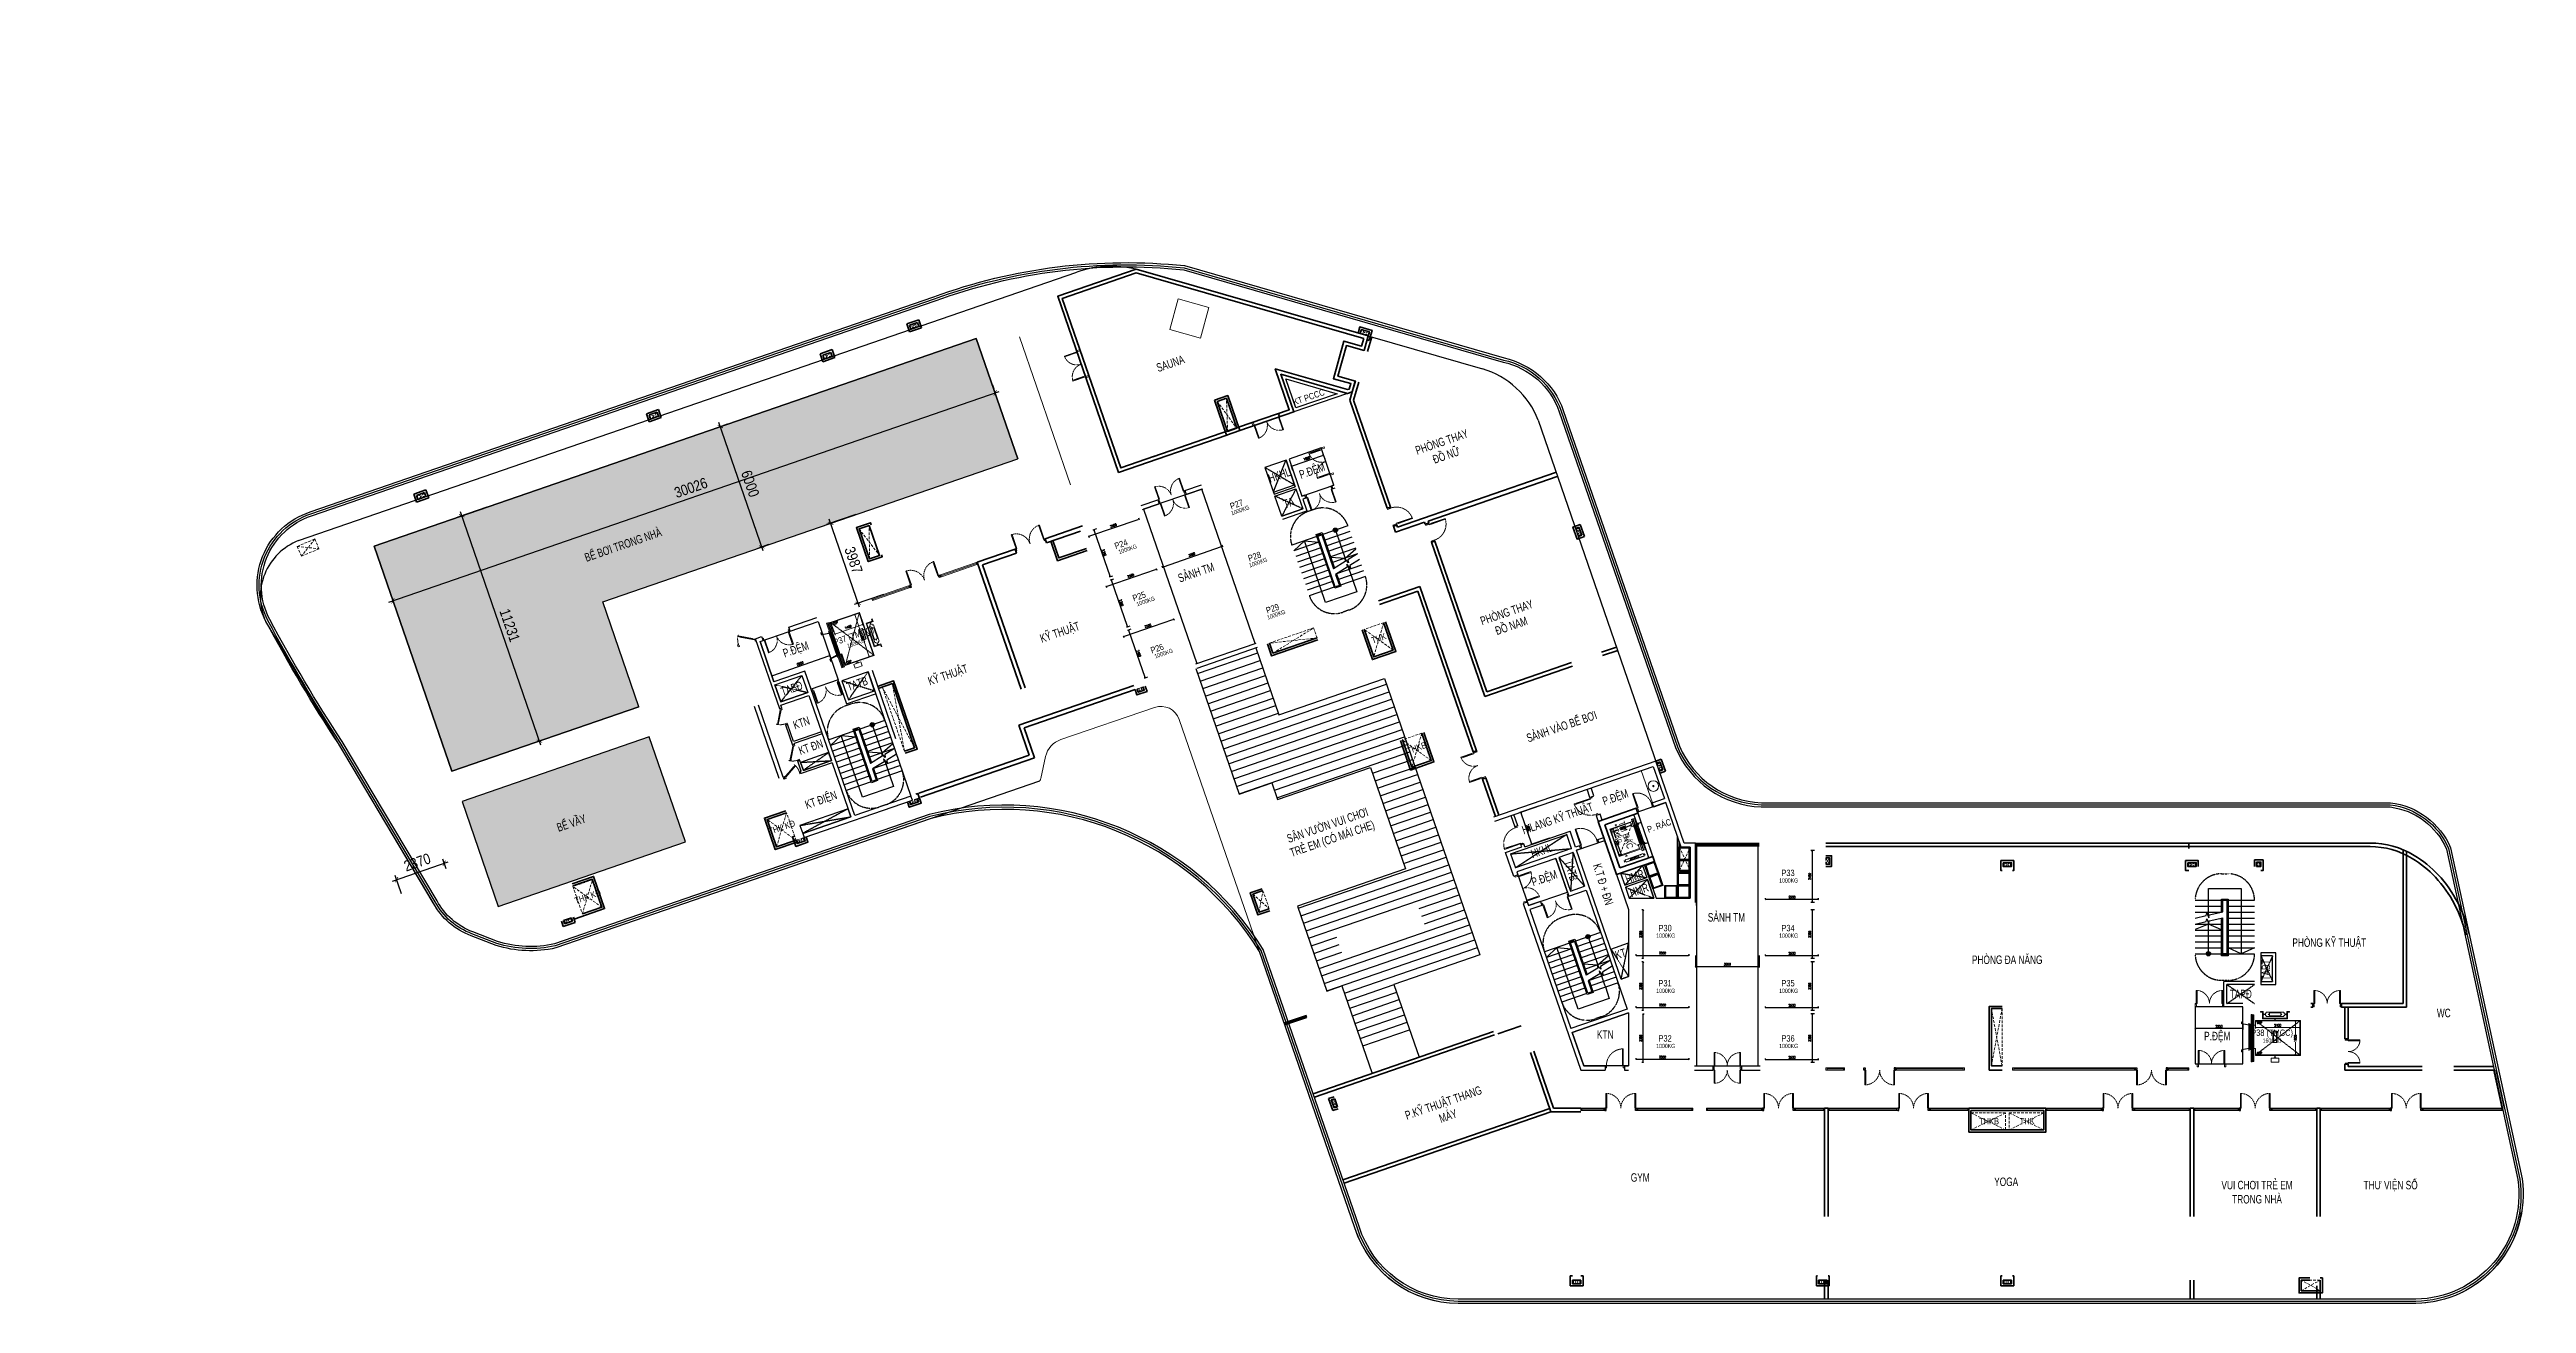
# Model space of a CAD drawing. Header units: millimetres. Extents: x -361611864 to 361244677, y -284134798 to 284403648.
# Drawn here: x -117497 to -757, y 6470 to 65564 of the extents above; entities that cross this region are included whole.
import ezdxf
from ezdxf.enums import TextEntityAlignment as Align
from ezdxf.xclip import XClip

# ---------------------------------------------------------------- set-up
doc = ezdxf.new("R2010")
doc.units = ezdxf.units.MM
doc.header["$MEASUREMENT"] = 0
doc.header["$XCLIPFRAME"] = 0
for name, pattern in [('DASH', [0.35, 0.25, -0.1]), ('DASHED2', [0.375, 0.25, -0.125]), ('HIDDEN', [0.375, 0.25, -0.125]), ('HIDDEN2', [0.1875, 0.125, -0.0625]), ('Xref_ST_MBDV Cot vach 30.7.2022$0$ACAD_ISO02W100', [15, 12, -3]), ('Xref_ST_MBDV Cot vach 30.7.2022$0$HIDDEN', [0.375, 0.25, -0.125]), ('Xref_ST_MBDV Cot vach 30.7.2022$0$HIDDEN2', [0.1875, 0.125, -0.0625]), ('Xref_ST_MBDV Cot vach 30.7.2022$0$ST_MBDV Cot vach 220803$0$HIDDEN', [0.375, 0.25, -0.125]), ('Xref_ST_MBDV Cot vach 30.7.2022$0$ST_MBDV Cot vach 220803$0$PHANTOMX2', [5, 2.5, -0.5, 0.5, -0.5, 0.5, -0.5]), ('Xref_ST_MBDV Cot vach 30.7.2022$0$ST_MBDV Cot vach 220803$0$Xref_ST_MBDV Cot vach 30.7.2022$0$HIDDEN', [0.375, 0.25, -0.125])]:
    doc.linetypes.add(name, pattern=pattern)
doc.layers.add('A-COLUMN UPDATE', color=7, linetype='Continuous', true_color=0xff1f1f)
doc.layers.add('Xref_ST_MBDV Cot vach 30.7.2022$0$Xref_ST_MBDV Cot vach 30.7.2022|Xref_ST_MBDV Cot vach 30.7.2022|Xref_ST_MBDV Cot vach 30.7.2022|Xref_ST_MBDV Cot vach 30.7.2022|A-REVCLOUD', color=7, linetype='Continuous', true_color=0xfa291e)
for name, color, linetype in [('A-FURNITURE', 251, 'Continuous'), ('A-GLAZ', 135, 'Continuous'), ('A-WALL-PATT', 251, 'Continuous'), ('IDEA - dim', 251, 'Continuous'), ('KT-Net manh', 139, 'Continuous'), ('KT-Text', 7, 'Continuous'), ('KTV-KT-CUA DI', 5, 'Continuous'), ('ONG', 150, 'Continuous'), ('TNG', 50, 'Continuous'), ('Xref_NT1+NT2_MBDV Cot vach_220729$0$KT-Text', 7, 'Continuous'), ('Xref_ST_MBDV Cot vach 30.7.2022$0$A-FLOR-STRS-ARROW', 8, 'Continuous'), ('Xref_ST_MBDV Cot vach 30.7.2022$0$IDEA - dim', 251, 'Continuous'), ('Xref_ST_MBDV Cot vach 30.7.2022$0$KT-Dim', 8, 'Continuous'), ('Xref_ST_MBDV Cot vach 30.7.2022$0$KT-Khuat', 9, 'Xref_ST_MBDV Cot vach 30.7.2022$0$HIDDEN'), ('Xref_ST_MBDV Cot vach 30.7.2022$0$KT-Net manh', 139, 'Continuous'), ('Xref_ST_MBDV Cot vach 30.7.2022$0$KT-Text', 7, 'Continuous'), ('Xref_ST_MBDV Cot vach 30.7.2022$0$KT-Thay', 7, 'Continuous'), ('Xref_ST_MBDV Cot vach 30.7.2022$0$KT-Tuong', 1, 'Continuous'), ('Xref_ST_MBDV Cot vach 30.7.2022$0$ST_MBDV Cot vach 220803$0$220403_HDN_Penthouse Plan$0$A-_FURN----_E-_N', 251, 'Continuous'), ('Xref_ST_MBDV Cot vach 30.7.2022$0$ST_MBDV Cot vach 220803$0$KT-Khuat', 9, 'Xref_ST_MBDV Cot vach 30.7.2022$0$ST_MBDV Cot vach 220803$0$HIDDEN'), ('Xref_ST_MBDV Cot vach 30.7.2022$0$ST_MBDV Cot vach 220803$0$KT-Net manh', 139, 'Continuous'), ('Xref_ST_MBDV Cot vach 30.7.2022$0$ST_MBDV Cot vach 220803$0$KT-Text', 7, 'Continuous'), ('Xref_ST_MBDV Cot vach 30.7.2022$0$ST_MBDV Cot vach 220803$0$Xref_ST_MBDV Cot vach 30.7.2022$0$KT-Text', 7, 'Continuous'), ('Xref_ST_MBDV Cot vach 30.7.2022$0$ST_MBDV Cot vach 220803$0$Xref_ST_MBDV Cot vach 30.7.2022$0$KT-Tuong', 1, 'Continuous'), ('Xref_ST_MBDV Cot vach 30.7.2022$0$Xref_ST_MBDV Cot vach 30.7.2022|Xref_ST_MBDV Cot vach 30.7.2022|Xref_ST_MBDV Cot vach 30.7.2022|Xref_ST_MBDV Cot vach 30.7.2022|A-FLOR-STRS', 1, 'Continuous')]:
    doc.layers.add(name, color=color, linetype=linetype)
for name, color, linetype, lineweight in [('AUDIT_I_220808132811-11', 7, 'Continuous', 9), ('D-building block', 8, 'Continuous', 13), ('KT-Kich thuoc', 159, 'Continuous', 18), ('KT-lomo nuoc', 3, 'HIDDEN', 5), ('KT-Net cat', 1, 'Continuous', 40), ('KT-Net cua', 87, 'Continuous', 9), ('SPE-MEP-HVAC', 140, 'Continuous', 0), ('Xref_ST_MBDV Cot vach 30.7.2022$0$CUA', 37, 'Continuous', 13), ('Xref_ST_MBDV Cot vach 30.7.2022$0$KT-Net cua', 87, 'Continuous', 9), ('Xref_ST_MBDV Cot vach 30.7.2022$0$KT-Net thay', 7, 'Continuous', 15), ('Xref_ST_MBDV Cot vach 30.7.2022$0$KT-Noi that', 36, 'Continuous', 9), ('Xref_ST_MBDV Cot vach 30.7.2022$0$ST_MBDV Cot vach 220803$0$KT-Noi that', 36, 'Continuous', 9), ('Xref_ST_MBDV Cot vach 30.7.2022$0$ST_MBDV Cot vach 220803$0$Xref_ST_MBDV Cot vach 30.7.2022$0$CUA', 37, 'Continuous', 13), ('Xref_ST_MBDV Cot vach 30.7.2022$0$ST_MBDV Cot vach 220803$0$Xref_ST_MBDV Cot vach 30.7.2022$0$KT-Net cot vach', 6, 'Continuous', 50), ('Xref_ST_MBDV Cot vach 30.7.2022$0$Xref_ST_MBDV Cot vach 30.7.2022|Xref_ST_MBDV Cot vach 30.7.2022|Xref_ST_MBDV Cot vach 30.7.2022|Xref_ST_MBDV Cot vach 30.7.2022|00_duong_QH', 7, 'Continuous', 9)]:
    doc.layers.add(name, color=color, linetype=linetype, lineweight=lineweight)
doc.styles.add('$0$Xref_ST_MBDV Cot vach 30.7.2022$0$xref.N.Cot vach tang N2$0$DIM', font='vnsimli.shx', dxfattribs={"width": 0.7})
doc.styles.add('Arial', font='arial.ttf', dxfattribs={"width": 0.7})
doc.styles.add('Arial Narrow', font='ARIALN.TTF')
doc.styles.add('Xref_NT1+NT2_MBDV Cot vach_220729$0$Arial', font='arial.ttf', dxfattribs={"width": 0.7})
doc.styles.add('Xref_ST_MBDV Cot vach 30.7.2022$0$Arial', font='arial.ttf', dxfattribs={"width": 0.7})
doc.styles.add('Xref_ST_MBDV Cot vach 30.7.2022$0$Arial Narrow', font='ARIALN.TTF')
doc.styles.add('Xref_ST_MBDV Cot vach 30.7.2022$0$DIM', font='vnsimli.shx', dxfattribs={"width": 0.7})
doc.styles.add('Xref_ST_MBDV Cot vach 30.7.2022$0$ROMANS', font='ROMANS.SHX')
doc.styles.add('Xref_ST_MBDV Cot vach 30.7.2022$0$ST_MBDV Cot vach 220803$0$Arial', font='arial.ttf', dxfattribs={"width": 0.7})
doc.styles.add('Xref_ST_MBDV Cot vach 30.7.2022$0$ST_MBDV Cot vach 220803$0$DIM', font='vnsimli.shx', dxfattribs={"width": 0.7})
doc.styles.add('Xref_ST_MBDV Cot vach 30.7.2022$0$ST_MBDV Cot vach 220803$0$Xref_ST_MBDV Cot vach 30.7.2022$0$Arial', font='arial.ttf', dxfattribs={"width": 0.7})
doc.styles.add('Xref_ST_MBDV Cot vach 30.7.2022$0$xref.N.Cot vach tang N2$0$DIM', font='vnsimli.shx', dxfattribs={"width": 0.7})
doc.dimstyles.new('$0$Xref_ST_MBDV Cot vach 30.7.2022$0$xref.N.Cot vach tang N2$0$CCU 1-100 A1', dxfattribs={"dimscale": 100, "dimtxt": 2.2, "dimasz": 1, "dimexe": 1, "dimexo": 0, "dimgap": 1, "dimtad": 1, "dimdec": 0, "dimdsep": 46, "dimtxsty": '$0$Xref_ST_MBDV Cot vach 30.7.2022$0$xref.N.Cot vach tang N2$0$DIM', "dimblk1": '$0$Xref_ST_MBDV Cot vach 30.7.2022$0$xref.N.Cot vach tang N2$0$_ARCHTICK', "dimblk2": '$0$Xref_ST_MBDV Cot vach 30.7.2022$0$xref.N.Cot vach tang N2$0$_ARCHTICK', "dimsah": 1, "dimcen": 0, "dimdle": 1, "dimclrd": 256, "dimclre": 256, "dimclrt": 31, "dimadec": 0, "dimazin": 0, "dimtfac": 1, "dimtdec": 0, "dimtix": 1, "dimtmove": 2, "dimatfit": 3, "dimldrblk": '$0$Xref_ST_MBDV Cot vach 30.7.2022$0$xref.N.Cot vach tang N2$0$_ARCHTICK', "dimfxl": 8, "dimtolj": 1, "dimarcsym": 0})
doc.dimstyles.new('ccu12-200', dxfattribs={"dimscale": 200, "dimtxt": 2.5, "dimasz": 1, "dimexe": 1, "dimexo": 2, "dimgap": 1, "dimtad": 1, "dimdec": 0, "dimdsep": 46, "dimtxsty": 'Arial Narrow', "dimblk": 'ARCHTICK', "dimcen": -1, "dimdle": 1, "dimclrd": 256, "dimclre": 256, "dimclrt": 3, "dimadec": 0, "dimazin": 2, "dimtfac": 0.1, "dimtdec": 0, "dimtmove": 0, "dimatfit": 1, "dimldrblk": 'ARCHTICK', "dimfxl": 1, "dimtvp": 0.833333, "dimtolj": 1, "dimtzin": 12, "dimarcsym": 0})
doc.dimstyles.new('Xref_ST_MBDV Cot vach 30.7.2022$0$CCU 1-100 A1', dxfattribs={"dimscale": 100, "dimtxt": 2.2, "dimasz": 1, "dimexe": 1, "dimexo": 0, "dimgap": 1, "dimtad": 1, "dimdec": 0, "dimdsep": 46, "dimtxsty": 'Xref_ST_MBDV Cot vach 30.7.2022$0$DIM', "dimblk1": 'Xref_ST_MBDV Cot vach 30.7.2022$0$_ARCHTICK', "dimblk2": 'Xref_ST_MBDV Cot vach 30.7.2022$0$_ARCHTICK', "dimsah": 1, "dimcen": 0, "dimdle": 1, "dimclrd": 256, "dimclre": 256, "dimclrt": 31, "dimadec": 0, "dimazin": 0, "dimtfac": 1, "dimtdec": 0, "dimtix": 1, "dimtmove": 2, "dimatfit": 3, "dimldrblk": 'Xref_ST_MBDV Cot vach 30.7.2022$0$_ARCHTICK', "dimfxl": 8, "dimtolj": 1, "dimarcsym": 0})
doc.dimstyles.new('Xref_ST_MBDV Cot vach 30.7.2022$0$ccu12-200', dxfattribs={"dimscale": 200, "dimtxt": 2.5, "dimasz": 1, "dimexe": 1, "dimexo": 2, "dimgap": 1, "dimtad": 1, "dimdec": 0, "dimdsep": 46, "dimtxsty": 'Xref_ST_MBDV Cot vach 30.7.2022$0$Arial Narrow', "dimblk": 'Xref_ST_MBDV Cot vach 30.7.2022$0$_ARCHTICK', "dimcen": -1, "dimdle": 1, "dimclrd": 256, "dimclre": 256, "dimclrt": 3, "dimadec": 0, "dimazin": 2, "dimtfac": 0.1, "dimtdec": 0, "dimtmove": 0, "dimatfit": 1, "dimldrblk": 'Xref_ST_MBDV Cot vach 30.7.2022$0$_ARCHTICK', "dimfxl": 1, "dimtvp": 0.833333, "dimtolj": 1, "dimtzin": 12, "dimarcsym": 0})
doc.dimstyles.new('Xref_ST_MBDV Cot vach 30.7.2022$0$ST_MBDV Cot vach 220803$0$CCU 1-100 A1', dxfattribs={"dimscale": 100, "dimtxt": 2.2, "dimasz": 1, "dimexe": 1, "dimexo": 0, "dimgap": 1, "dimtad": 1, "dimdec": 0, "dimdsep": 46, "dimtxsty": 'Xref_ST_MBDV Cot vach 30.7.2022$0$ST_MBDV Cot vach 220803$0$DIM', "dimblk1": 'Xref_ST_MBDV Cot vach 30.7.2022$0$ST_MBDV Cot vach 220803$0$_ARCHTICK', "dimblk2": 'Xref_ST_MBDV Cot vach 30.7.2022$0$ST_MBDV Cot vach 220803$0$_ARCHTICK', "dimsah": 1, "dimcen": 0, "dimdle": 1, "dimclrd": 256, "dimclre": 256, "dimclrt": 31, "dimadec": 0, "dimazin": 0, "dimtfac": 1, "dimtdec": 0, "dimtix": 1, "dimtmove": 2, "dimatfit": 3, "dimldrblk": 'Xref_ST_MBDV Cot vach 30.7.2022$0$ST_MBDV Cot vach 220803$0$_ARCHTICK', "dimfxl": 8, "dimtolj": 1, "dimarcsym": 0})
doc.dimstyles.new('Xref_ST_MBDV Cot vach 30.7.2022$0$xref.N.Cot vach tang N2$0$CCU 1-100 A1', dxfattribs={"dimscale": 100, "dimtxt": 2.2, "dimasz": 1, "dimexe": 1, "dimexo": 0, "dimgap": 1, "dimtad": 1, "dimdec": 0, "dimdsep": 46, "dimtxsty": 'Xref_ST_MBDV Cot vach 30.7.2022$0$xref.N.Cot vach tang N2$0$DIM', "dimblk1": 'Xref_ST_MBDV Cot vach 30.7.2022$0$xref.N.Cot vach tang N2$0$_ARCHTICK', "dimblk2": 'Xref_ST_MBDV Cot vach 30.7.2022$0$xref.N.Cot vach tang N2$0$_ARCHTICK', "dimsah": 1, "dimcen": 0, "dimdle": 1, "dimclrd": 256, "dimclre": 256, "dimclrt": 31, "dimadec": 0, "dimazin": 0, "dimtfac": 1, "dimtdec": 0, "dimtix": 1, "dimtmove": 2, "dimatfit": 3, "dimldrblk": 'Xref_ST_MBDV Cot vach 30.7.2022$0$xref.N.Cot vach tang N2$0$_ARCHTICK', "dimfxl": 8, "dimtolj": 1, "dimarcsym": 0})

msp = doc.modelspace()

# ---------------------------------------------------------------- texts
at = {"layer": 'KT-Text', "extrusion": (-7.73991e-08, -2.60739e-08, 1), "style": 'Arial', "width": 0.7}
msp.add_text('KT PCCC', height=300, rotation=19.047138, dxfattribs=at).set_placement((-58098.6, 49043.2, 0), align=Align.CENTER)
at = {"layer": 'KT-Text', "extrusion": (-7.71519e-08, -2.67965e-08, 1), "style": 'Arial', "oblique": 360, "width": 0.7}
for s, p in [('THK', (-54801.4, 37678.4, 0)), ('THKB', (-53013.1, 32510.5, 0)), ('THK KĐ', (-82935.4, 28769.9, 0)), ('THK KĐ', (-92083.9, 25505.6, 0))]:
    msp.add_text(s, height=300, rotation=19, dxfattribs=at).set_placement(p, align=Align.CENTER)
for s, p in [('THKB', (-26083.8, 14911.8, 0)), ('THK', (-24283.8, 14911.8, 0))]:
    msp.add_text(s, height=300, dxfattribs=at).set_placement(p, align=Align.CENTER)
at = {"layer": 'Xref_ST_MBDV Cot vach 30.7.2022$0$KT-Noi that', "linetype": 'Continuous', "ltscale": 2, "style": 'Xref_ST_MBDV Cot vach 30.7.2022$0$ROMANS', "width": 0.75}
for p in [(-80453.2, 38539.3, 0), (-79820.1, 36705.5)]:
    msp.add_text('COP', height=100, rotation=19.047138, dxfattribs=at).set_placement(p, align=Align.MIDDLE)
at = {"layer": 'Xref_ST_MBDV Cot vach 30.7.2022$0$KT-Text', "extrusion": (-7.73991e-08, -2.60739e-08, 1), "style": 'Xref_ST_MBDV Cot vach 30.7.2022$0$Arial', "width": 0.7}
for s, p in [('HKHL', (-59470.3, 45318.4, 0)), ('P.ĐỆM', (-57929.6, 45528.8, 0)), ('TA', (-59024.9, 44016.5, 0)), ('P.ĐỆM', (-82261.8, 37111, 0)), ('TABĐ', (-82452.3, 35266.7, 0)), ('TATB', (-79363.1, 35486.9, 0)), ('KTN', (-81996.8, 33647.3, 0)), ('KT ĐN', (-81555.8, 32507.8, 0)), ('KT ĐIỆN', (-81075.3, 30018.2, 0))]:
    msp.add_text(s, height=400, rotation=19.047138, dxfattribs=at).set_placement(p, align=Align.CENTER)
at = {"layer": 'Xref_ST_MBDV Cot vach 30.7.2022$0$KT-Text', "extrusion": (-7.74205e-08, -2.60102e-08, 1), "style": 'Xref_ST_MBDV Cot vach 30.7.2022$0$Arial', "width": 0.7}
msp.add_text('SẢNH TM', height=400, rotation=19, dxfattribs=at).set_placement((-63393.2, 40729.2, 0), align=Align.CENTER)
at = {"layer": 'Xref_ST_MBDV Cot vach 30.7.2022$0$KT-Text', "style": 'Xref_ST_MBDV Cot vach 30.7.2022$0$Arial', "width": 0.7}
for s, rotation, p in [('P.ĐỆM', 19, (-44220.5, 29937.4)), ('H.LANG KỸ THUẬT', 19, (-48012.8, 28573.8)), ('K.T Đ + ĐN', 287.170142, (-44760.2, 27124.3))]:
    msp.add_text(s, height=400, rotation=rotation, dxfattribs=at).set_placement(p)
at = {"layer": 'Xref_ST_MBDV Cot vach 30.7.2022$0$KT-Text', "extrusion": (-7.71519e-08, -2.67965e-08, 1), "style": 'Xref_ST_MBDV Cot vach 30.7.2022$0$Arial', "width": 0.7}
msp.add_text('HKHL', height=400, rotation=19.582864, dxfattribs=at).set_placement((-47099.2, 27626.3, 0), align=Align.CENTER)
at = {"layer": 'Xref_ST_MBDV Cot vach 30.7.2022$0$KT-Text', "extrusion": (-8.16658e-08, 1.08046e-09, 1), "style": 'Xref_ST_MBDV Cot vach 30.7.2022$0$Arial', "width": 0.7}
msp.add_text('P.ĐỆM', height=400, rotation=19, dxfattribs=at).set_placement((-46982.3, 26325.9, 0), align=Align.CENTER)
at = {"layer": 'Xref_ST_MBDV Cot vach 30.7.2022$0$KT-Text', "extrusion": (2.35248e-08, -7.82116e-08, 1), "style": 'Xref_ST_MBDV Cot vach 30.7.2022$0$Arial', "width": 0.7}
msp.add_text('TATB', height=400, rotation=287.170142, dxfattribs=at).set_placement((-45966.1, 26818, 0), align=Align.CENTER)
at = {"layer": 'Xref_ST_MBDV Cot vach 30.7.2022$0$KT-Text', "extrusion": (-8.14098e-08, -6.55027e-09, 1), "style": 'Xref_ST_MBDV Cot vach 30.7.2022$0$Arial', "width": 0.7}
for p in [(-42719.2, 26406.3, 0), (-42510.2, 25762.2, 0)]:
    msp.add_text('HMR', height=400, rotation=19.582864, dxfattribs=at).set_placement(p, align=Align.CENTER)
at = {"layer": 'Xref_ST_MBDV Cot vach 30.7.2022$0$KT-Text', "extrusion": (-8.16706e-08, 6.125e-10, 1), "style": 'Xref_ST_MBDV Cot vach 30.7.2022$0$Arial', "width": 0.7}
for s, p in [('SẢNH TM', (-38461.1, 24469.1, 0)), ('TAPĐ', (-14221.4, 20857.1, 0)), ('P.ĐỆM', (-15329.2, 18871.8, 0))]:
    msp.add_text(s, height=400, dxfattribs=at).set_placement(p, align=Align.CENTER)
at = {"layer": 'Xref_ST_MBDV Cot vach 30.7.2022$0$KT-Text', "extrusion": (-7.82116e-08, -2.35248e-08, 1), "style": 'Xref_ST_MBDV Cot vach 30.7.2022$0$Arial', "width": 0.7}
msp.add_text('KT', height=400, rotation=17.170142, dxfattribs=at).set_placement((-43394.4, 22758.6, 0), align=Align.CENTER)
at = {"layer": 'Xref_ST_MBDV Cot vach 30.7.2022$0$KT-Text', "extrusion": (-6.125e-10, -8.16706e-08, 1), "style": 'Xref_ST_MBDV Cot vach 30.7.2022$0$Arial', "width": 0.7}
msp.add_text('TABT', height=400, rotation=90, dxfattribs=at).set_placement((-12836.9, 22186.7, 0), align=Align.CENTER)
at = {"layer": 'Xref_ST_MBDV Cot vach 30.7.2022$0$KT-Text', "char_height": 400, "attachment_point": 2, "style": 'Xref_ST_MBDV Cot vach 30.7.2022$0$Arial'}
for s, insert, width, rotation in [('SAUNA', (-64736.2, 50957.2, 1.1), 4437.495, 19), ('PHÒNG THAY ĐỒ NỮ', (-51945.9, 47264.4), 3000, 19), ('BỂ BƠI TRONG NHÀ', (-90531.9, 42411.1, 0), 4437.495, 19), ('KỸ THUẬT', (-69948.1, 38294, 0), 4296.111, 19.047138), ('PHÒNG THAY ĐỒ NAM', (-48885, 39228), 3000, 19), ('KỸ THUẬT', (-75224.1, 36287.5, 0), 4296.111, 19.047138), ('SẢNH VÀO BỂ BƠI', (-46292.6, 33849.7), 4428.233, 19), ('BỂ VẦY', (-92967.7, 29301.9, 2.9), 3000, 19), ('SÂN VƯỜN VUI CHƠI TRẺ EM (CÓ MÁI CHE)', (-57328.3, 29197.2), 4296.111, 19), ('P.KỸ THUẬT THANG MÁY', (-51867.5, 16122.5), 4296.111, 19)]:
    msp.add_mtext(s, dxfattribs=dict(at, insert=insert, width=width, rotation=rotation))
for s, insert, width in [('PHÒNG KỸ THUẬT', (-10050.2, 23677.6, 0), 3505.059), ('PHÒNG ĐA NĂNG', (-25229.8, 22868.5), 4296.111), ('{\\fArial|b0|i0|c163|p34;WC}', (-4653.2, 20359.6, 0), 3505.059), ('GYM', (-42526, 12607, 0), 4296.111), ('YOGA', (-25277.2, 12404.4), 4296.111), ('VUI CHƠI TRẺ EM TRONG NHÀ', (-13455, 12249), 4296.111), ('THƯ VIỆN SỐ', (-7157.8, 12249), 4296.111)]:
    msp.add_mtext(s, dxfattribs=dict(at, insert=insert, width=width))
at = {"layer": 'Xref_ST_MBDV Cot vach 30.7.2022$0$KT-Text', "extrusion": (-8.17004e-08, 7.19062e-10, 1), "insert": (-44174.2, 18946.7, 0), "char_height": 400, "attachment_point": 8, "text_direction": (1, 0, 0), "style": 'Xref_ST_MBDV Cot vach 30.7.2022$0$Arial'}
msp.add_mtext_dynamic_manual_height_columns('KTN', width=2465.018, gutter_width=6.25, heights=[0], dxfattribs=at)
at = {"layer": 'Xref_ST_MBDV Cot vach 30.7.2022$0$ST_MBDV Cot vach 220803$0$Xref_ST_MBDV Cot vach 30.7.2022$0$KT-Text', "style": 'Xref_ST_MBDV Cot vach 30.7.2022$0$ST_MBDV Cot vach 220803$0$Xref_ST_MBDV Cot vach 30.7.2022$0$Arial', "width": 0.7}
msp.add_text('P. RÁC', height=300, rotation=19.582864, dxfattribs=at).set_placement((-42133.5, 28648.1, 0))

# ---------------------------------------------------------------- blocks, each defined once
blk = doc.blocks.new('Louvre')
for p, q in [((-390, 976, 0), (-295, 1009, 0)), ((-374, 929, 0), (-279, 961, 0)), ((-357, 881, 0), (-263, 914, 0)), ((-341, 834, 0), (-246, 867, 0)), ((-325, 787, 0), (-230, 820, 0)), ((-308, 740, 0), (-214, 772, 0)), ((-292, 692, 0), (-197, 725, 0)), ((-276, 645, 0), (-181, 678, 0)), ((-260, 598, 0), (-165, 631, 0)), ((-243, 551, 0), (-148, 583, 0)), ((-227, 503, 0), (-132, 536, 0)), ((-211, 456, 0), (-116, 489, 0)), ((-194, 409, 0), (-99, 442, 0)), ((-178, 362, 0), (-83, 394, 0)), ((-162, 314, 0), (-67, 347, 0)), ((-145, 267, 0), (-50, 300, 0)), ((-129, 220, 0), (-34, 253, 0)), ((-113, 172, 0), (-18, 205, 0)), ((-96, 125, 0), (-1, 158, 0)), ((-80, 78, 0), (15, 111, 0)), ((-64, 31, 0), (31, 63, 0)), ((-47, -17, 0), (48, 16, 0))]:
    blk.add_line(p, q)
at = {"elevation": 0}
blk.add_lwpolyline([(48, 16), (-311, 1056), (-406, 1023), (-47, -17)], close=True, dxfattribs=at)
blk = doc.blocks.new('*U68')
for p, q in [((-1260, 525), (-1300, 525)), ((-1260, 100), (-1300, 100)), ((-1280, 100), (-1280, 525)), ((-90, 525), (-50, 525)), ((-90, 100), (-50, 100)), ((-70, 100), (-70, 525))]:
    blk.add_line(p, q)
for points in [[(-1350, -100), (-1290, -100), (-1290, -40), (-1300, -40), (-1300, 0), (-1350, 0)], [(-1300, 0), (-1260, 0), (-1260, 625), (-1300, 625)], [(-50, 0), (-90, 0), (-90, 625), (-50, 625)], [(0, -100), (-60, -100), (-60, -40), (-50, -40), (-50, 0), (0, 0)]]:
    blk.add_lwpolyline(points, close=True)
at = {"linetype": 'Xref_ST_MBDV Cot vach 30.7.2022$0$HIDDEN2'}
for centre, start, end in [((-1300, 0), 0, 89.99996), ((-50, 0), 90.00004, 180)]:
    blk.add_arc(centre, 625, start, end, dxfattribs=at)
blk = doc.blocks.new('*U69')
blk.add_line((70, 100), (70, 700))
for points in [[(0, -100), (60, -100), (60, -40), (50, -40), (50, 0), (0, 0)], [(50, 0), (50, 800), (90, 800), (90, 0)], [(50, 100), (90, 100), (90, 700), (50, 700)], [(900, -100), (840, -100), (840, -40), (850, -40), (850, 0), (900, 0)]]:
    blk.add_lwpolyline(points, close=True)
at = {"linetype": 'Xref_ST_MBDV Cot vach 30.7.2022$0$HIDDEN'}
blk.add_arc((50, 0), 800, 0, 90, dxfattribs=at)
blk = doc.blocks.new('*U67')
for p, q in [((-1260, 525), (-1300, 525)), ((-1260, 100), (-1300, 100)), ((-1280, 100), (-1280, 525)), ((-90, 525), (-50, 525)), ((-90, 100), (-50, 100)), ((-70, 100), (-70, 525))]:
    blk.add_line(p, q)
for points in [[(-1350, -150), (-1290, -150), (-1290, -40), (-1300, -40), (-1300, 0), (-1350, 0)], [(-1300, 0), (-1260, 0), (-1260, 625), (-1300, 625)], [(-50, 0), (-90, 0), (-90, 625), (-50, 625)], [(0, -150), (-60, -150), (-60, -40), (-50, -40), (-50, 0), (0, 0)]]:
    blk.add_lwpolyline(points, close=True)
at = {"linetype": 'Xref_ST_MBDV Cot vach 30.7.2022$0$HIDDEN2'}
for centre, start, end in [((-1300, 0), 0, 89.99996), ((-50, 0), 90.00004, 180)]:
    blk.add_arc(centre, 625, start, end, dxfattribs=at)
blk = doc.blocks.new('*U72')
blk.add_line((-70, 100), (-70, 600))
for points in [[(-800, -200), (-740, -200), (-740, -40), (-750, -40), (-750, 0), (-800, 0)], [(-50, 0), (-50, 700), (-90, 700), (-90, 0)], [(-50, 100), (-90, 100), (-90, 600), (-50, 600)], [(0, -200), (-60, -200), (-60, -40), (-50, -40), (-50, 0), (0, 0)]]:
    blk.add_lwpolyline(points, close=True)
at = {"linetype": 'Xref_ST_MBDV Cot vach 30.7.2022$0$HIDDEN'}
blk.add_arc((-50, 0), 700, 90, 180, dxfattribs=at)
blk = doc.blocks.new('*U70')
blk.add_line((70, 100), (70, 700))
for points in [[(0, -100), (60, -100), (60, -40), (50, -40), (50, 0), (0, 0)], [(50, 0), (50, 800), (90, 800), (90, 0)], [(50, 100), (90, 100), (90, 700), (50, 700)], [(900, -100), (840, -100), (840, -40), (850, -40), (850, 0), (900, 0)]]:
    blk.add_lwpolyline(points, close=True)
at = {"linetype": 'Xref_ST_MBDV Cot vach 30.7.2022$0$HIDDEN'}
blk.add_arc((50, 0), 800, 0, 90, dxfattribs=at)
blk = doc.blocks.new('Xref_ST_MBDV Cot vach 30.7.2022$0$_Open90')
at = {"color": 0, "linetype": 'ByBlock', "lineweight": -2}
for p, q in [((0, 0), (-1, 0)), ((-0.5, 0.5), (0, 0)), ((0, 0), (-0.5, -0.5))]:
    blk.add_line(p, q, dxfattribs=at)
blk = doc.blocks.new('*D161')
at = {"layer": 'Defpoints', "color": 5, "transparency": 16777216}
for p, q in [((-47321, 29909), (-48200, 29606)), ((-47647, 28157), (-48137, 29575)), ((-46799, 28397), (-47678, 28093))]:
    blk.add_line(p, q, dxfattribs=at)
at = {"layer": 'Defpoints', "color": 0, "transparency": 16777216}
for p in [(-48153, 29622), (-47321, 29909), (-46799, 28397)]:
    blk.add_point(p, dxfattribs=at)
at = {"layer": 'Defpoints', "color": 5, "transparency": 16777216, "xscale": 50, "yscale": 50, "zscale": 50}
for p, rotation in [((-48153, 29622), 109.0471379532246), ((-47631, 28110), 289.0471379532246)]:
    blk.add_blockref('Xref_ST_MBDV Cot vach 30.7.2022$0$_Open90', p, dxfattribs=dict(at, rotation=rotation))
at = {"layer": 'Defpoints', "color": 5, "transparency": 16777216, "insert": (-47793, 28900), "char_height": 110, "attachment_point": 5, "rotation": 289.04714, "style": 'Xref_ST_MBDV Cot vach 30.7.2022$0$DIM'}
blk.add_mtext('\\A1;1600', dxfattribs=at)
blk = doc.blocks.new('Xref_ST_MBDV Cot vach 30.7.2022$0$_ARCHTICK')
at = {"color": 0, "linetype": 'ByBlock', "const_width": 0.15}
blk.add_lwpolyline([(-0.5, -0.5), (0.5, 0.5)], dxfattribs=at)
blk = doc.blocks.new('Xref_ST_MBDV Cot vach 30.7.2022$0$ST_MBDV Cot vach 220803$0$_Open90')
at = {"color": 0, "linetype": 'ByBlock', "lineweight": -2}
for p, q in [((0, 0), (-1, 0)), ((-0.5, 0.5), (0, 0)), ((0, 0), (-0.5, -0.5))]:
    blk.add_line(p, q, dxfattribs=at)
blk = doc.blocks.new('*D77')
at = {"layer": 'Defpoints', "color": 5, "transparency": 16777216}
for p, q in [((608, 1180), (507, 1180)), ((646, 180), (507, 180)), ((557, 1130), (557, 913)), ((557, 230), (557, 557))]:
    blk.add_line(p, q, dxfattribs=at)
at = {"layer": 'Defpoints', "color": 0, "transparency": 16777216}
for p in [(557, 1180), (608, 1180, 0), (646, 180, 0)]:
    blk.add_point(p, dxfattribs=at)
at = {"layer": 'Defpoints', "color": 5, "transparency": 16777216, "xscale": 50, "yscale": 50, "zscale": 50}
for p, rotation in [((557, 1180), 90), ((557, 180), 270)]:
    blk.add_blockref('Xref_ST_MBDV Cot vach 30.7.2022$0$ST_MBDV Cot vach 220803$0$_Open90', p, dxfattribs=dict(at, rotation=rotation))
at = {"layer": 'Defpoints', "color": 5, "transparency": 16777216, "insert": (557, 735), "char_height": 110, "attachment_point": 5, "rotation": 90, "style": 'Xref_ST_MBDV Cot vach 30.7.2022$0$ST_MBDV Cot vach 220803$0$DIM'}
blk.add_mtext('\\A1;1000', dxfattribs=at)
blk = doc.blocks.new('Xref_ST_MBDV Cot vach 30.7.2022$0$ST_MBDV Cot vach 220803$0$_ARCHTICK')
at = {"color": 0, "linetype": 'ByBlock', "const_width": 0.15}
blk.add_lwpolyline([(-0.5, -0.5), (0.5, 0.5)], dxfattribs=at)
blk = doc.blocks.new('*D78')
at = {"layer": 'Defpoints', "color": 5, "transparency": 16777216}
for p, q in [((425, 205), (425, 326)), ((475, 276), (897, 276)), ((1675, 276), (1253, 276)), ((1725, 205), (1725, 326))]:
    blk.add_line(p, q, dxfattribs=at)
at = {"layer": 'Defpoints', "color": 0, "transparency": 16777216}
for p in [(425, 205, 0), (1725, 276), (1725, 205, 0)]:
    blk.add_point(p, dxfattribs=at)
at = {"layer": 'Defpoints', "color": 5, "transparency": 16777216, "xscale": 50, "yscale": 50, "zscale": 50, "rotation": 180}
blk.add_blockref('Xref_ST_MBDV Cot vach 30.7.2022$0$ST_MBDV Cot vach 220803$0$_Open90', (425, 276), dxfattribs=at)
at = {"layer": 'Defpoints', "color": 5, "transparency": 16777216, "xscale": 50, "yscale": 50, "zscale": 50}
blk.add_blockref('Xref_ST_MBDV Cot vach 30.7.2022$0$ST_MBDV Cot vach 220803$0$_Open90', (1725, 276), dxfattribs=at)
at = {"layer": 'Defpoints', "color": 5, "transparency": 16777216, "insert": (1075, 276), "char_height": 110, "attachment_point": 5, "style": 'Xref_ST_MBDV Cot vach 30.7.2022$0$ST_MBDV Cot vach 220803$0$DIM'}
blk.add_mtext('\\A1;1300', dxfattribs=at)
blk = doc.blocks.new('*U80')
blk.add_line((-70, 100), (-70, 700))
for points in [[(-900, -100), (-840, -100), (-840, -40), (-850, -40), (-850, 0), (-900, 0)], [(-50, 0), (-50, 800), (-90, 800), (-90, 0)], [(-50, 100), (-90, 100), (-90, 700), (-50, 700)], [(0, -100), (-60, -100), (-60, -40), (-50, -40), (-50, 0), (0, 0)]]:
    blk.add_lwpolyline(points, close=True)
at = {"linetype": 'Xref_ST_MBDV Cot vach 30.7.2022$0$ST_MBDV Cot vach 220803$0$Xref_ST_MBDV Cot vach 30.7.2022$0$HIDDEN'}
blk.add_arc((-50, 0), 800, 90, 180, dxfattribs=at)
blk = doc.blocks.new('*U81')
blk.add_line((70, 100), (70, 700))
for points in [[(0, -150), (60, -150), (60, -40), (50, -40), (50, 0), (0, 0)], [(50, 0), (50, 800), (90, 800), (90, 0)], [(50, 100), (90, 100), (90, 700), (50, 700)], [(900, -150), (840, -150), (840, -40), (850, -40), (850, 0), (900, 0)]]:
    blk.add_lwpolyline(points, close=True)
at = {"linetype": 'Xref_ST_MBDV Cot vach 30.7.2022$0$ST_MBDV Cot vach 220803$0$Xref_ST_MBDV Cot vach 30.7.2022$0$HIDDEN'}
blk.add_arc((50, 0), 800, 0, 90, dxfattribs=at)
blk = doc.blocks.new('Xref_ST_MBDV Cot vach 30.7.2022$0$xref.N.Cot vach tang N2$0$_Open90')
at = {"color": 0, "linetype": 'ByBlock', "lineweight": -2}
for p, q in [((0, 0), (-1, 0)), ((-0.5, 0.5), (0, 0)), ((0, 0), (-0.5, -0.5))]:
    blk.add_line(p, q, dxfattribs=at)
blk = doc.blocks.new('*D159')
at = {"layer": 'Defpoints', "color": 5, "transparency": 16777216}
for p, q in [((-58895, 45731), (-58980, 45978)), ((-58917, 45947), (-57499, 46437)), ((-57382, 46253), (-57468, 46500))]:
    blk.add_line(p, q, dxfattribs=at)
at = {"layer": 'Defpoints', "color": 0, "transparency": 16777216}
for p in [(-58895, 45731), (-57451, 46453), (-57382, 46253)]:
    blk.add_point(p, dxfattribs=at)
at = {"layer": 'Defpoints', "color": 5, "transparency": 16777216, "xscale": 50, "yscale": 50, "zscale": 50}
for p, rotation in [((-58964, 45931), 199.0471379529899), ((-57451, 46453), 19.04713795298989)]:
    blk.add_blockref('Xref_ST_MBDV Cot vach 30.7.2022$0$xref.N.Cot vach tang N2$0$_Open90', p, dxfattribs=dict(at, rotation=rotation))
at = {"layer": 'Defpoints', "color": 5, "transparency": 16777216, "insert": (-58242, 46291), "char_height": 110, "attachment_point": 5, "rotation": 19.04714, "style": 'Xref_ST_MBDV Cot vach 30.7.2022$0$xref.N.Cot vach tang N2$0$DIM'}
blk.add_mtext('\\A1;1600', dxfattribs=at)
blk = doc.blocks.new('Xref_ST_MBDV Cot vach 30.7.2022$0$xref.N.Cot vach tang N2$0$_ARCHTICK')
at = {"color": 0, "linetype": 'ByBlock', "const_width": 0.15}
blk.add_lwpolyline([(-0.5, -0.5), (0.5, 0.5)], dxfattribs=at)
blk = doc.blocks.new('*D160')
at = {"layer": 'Defpoints', "color": 5, "transparency": 16777216}
for p, q in [((-39923, 22870), (-39923, 22301)), ((-39873, 22351), (-36973, 22351)), ((-36923, 22870), (-36923, 22301))]:
    blk.add_line(p, q, dxfattribs=at)
at = {"layer": 'Defpoints', "color": 0, "transparency": 16777216}
for p in [(-39923, 22870), (-36923, 22870), (-36923, 22351)]:
    blk.add_point(p, dxfattribs=at)
at = {"layer": 'Defpoints', "color": 5, "transparency": 16777216, "xscale": 50, "yscale": 50, "zscale": 50, "rotation": 180}
blk.add_blockref('Xref_ST_MBDV Cot vach 30.7.2022$0$xref.N.Cot vach tang N2$0$_Open90', (-39923, 22351), dxfattribs=at)
at = {"layer": 'Defpoints', "color": 5, "transparency": 16777216, "xscale": 50, "yscale": 50, "zscale": 50}
blk.add_blockref('Xref_ST_MBDV Cot vach 30.7.2022$0$xref.N.Cot vach tang N2$0$_Open90', (-36923, 22351), dxfattribs=at)
at = {"layer": 'Defpoints', "color": 5, "transparency": 16777216, "insert": (-38423, 22456), "char_height": 110, "attachment_point": 5, "style": 'Xref_ST_MBDV Cot vach 30.7.2022$0$xref.N.Cot vach tang N2$0$DIM'}
blk.add_mtext('\\A1;3000', dxfattribs=at)
blk = doc.blocks.new('*D65')
at = {"layer": 'Defpoints', "color": 0, "transparency": 16777216}
for p in [(-424, -515), (-353, -515, 0), (-353, -2115, 0)]:
    blk.add_point(p, dxfattribs=at)
at = {"layer": 'Xref_ST_MBDV Cot vach 30.7.2022$0$KT-Noi that', "color": 5, "transparency": 16777216}
for p, q in [((-353, -515), (-474, -515)), ((-424, -565), (-424, -1155)), ((-353, -2115), (-474, -2115)), ((-424, -2065), (-424, -1512))]:
    blk.add_line(p, q, dxfattribs=at)
at = {"layer": 'Xref_ST_MBDV Cot vach 30.7.2022$0$KT-Noi that', "color": 5, "transparency": 16777216, "xscale": 50, "yscale": 50, "zscale": 50}
for p, rotation in [((-424, -515), 90), ((-424, -2115), 270)]:
    blk.add_blockref('Xref_ST_MBDV Cot vach 30.7.2022$0$xref.N.Cot vach tang N2$0$_Open90', p, dxfattribs=dict(at, rotation=rotation))
at = {"layer": 'Xref_ST_MBDV Cot vach 30.7.2022$0$KT-Noi that', "color": 5, "transparency": 16777216, "insert": (-424, -1333), "char_height": 110, "attachment_point": 5, "rotation": 90, "style": 'Xref_ST_MBDV Cot vach 30.7.2022$0$xref.N.Cot vach tang N2$0$DIM'}
blk.add_mtext('\\A1;1600', dxfattribs=at)
blk = doc.blocks.new('*D66')
at = {"layer": 'Defpoints', "color": 0, "transparency": 16777216}
for p in [(-2310, -615), (-2310, -827), (-210, -615)]:
    blk.add_point(p, dxfattribs=at)
at = {"layer": 'Xref_ST_MBDV Cot vach 30.7.2022$0$KT-Noi that', "color": 5, "transparency": 16777216}
for p, q in [((-2310, -615), (-2310, -877)), ((-260, -827), (-2260, -827)), ((-210, -615), (-210, -877))]:
    blk.add_line(p, q, dxfattribs=at)
at = {"layer": 'Xref_ST_MBDV Cot vach 30.7.2022$0$KT-Noi that', "color": 5, "transparency": 16777216, "xscale": 50, "yscale": 50, "zscale": 50, "rotation": 180}
blk.add_blockref('Xref_ST_MBDV Cot vach 30.7.2022$0$xref.N.Cot vach tang N2$0$_Open90', (-2310, -827), dxfattribs=at)
at = {"layer": 'Xref_ST_MBDV Cot vach 30.7.2022$0$KT-Noi that', "color": 5, "transparency": 16777216, "xscale": 50, "yscale": 50, "zscale": 50}
blk.add_blockref('Xref_ST_MBDV Cot vach 30.7.2022$0$xref.N.Cot vach tang N2$0$_Open90', (-210, -827), dxfattribs=at)
at = {"layer": 'Xref_ST_MBDV Cot vach 30.7.2022$0$KT-Noi that', "color": 5, "transparency": 16777216, "insert": (-1260, -722), "char_height": 110, "attachment_point": 5, "style": 'Xref_ST_MBDV Cot vach 30.7.2022$0$xref.N.Cot vach tang N2$0$DIM'}
blk.add_mtext('\\A1;2100', dxfattribs=at)
blk = doc.blocks.new('*D165')
at = {"layer": 'Defpoints', "color": 5, "transparency": 16777216}
for p, q in [((-16373, 19635), (-16373, 19374)), ((-14173, 19424), (-16323, 19424)), ((-14123, 19635), (-14123, 19374))]:
    blk.add_line(p, q, dxfattribs=at)
at = {"layer": 'Defpoints', "color": 0, "transparency": 16777216}
for p in [(-16373, 19635), (-16373, 19424), (-14123, 19635)]:
    blk.add_point(p, dxfattribs=at)
at = {"layer": 'Defpoints', "color": 5, "transparency": 16777216, "xscale": 50, "yscale": 50, "zscale": 50, "rotation": 180}
blk.add_blockref('Xref_ST_MBDV Cot vach 30.7.2022$0$xref.N.Cot vach tang N2$0$_Open90', (-16373, 19424), dxfattribs=at)
at = {"layer": 'Defpoints', "color": 5, "transparency": 16777216, "xscale": 50, "yscale": 50, "zscale": 50}
blk.add_blockref('Xref_ST_MBDV Cot vach 30.7.2022$0$xref.N.Cot vach tang N2$0$_Open90', (-14123, 19424), dxfattribs=at)
at = {"layer": 'Defpoints', "color": 5, "transparency": 16777216, "insert": (-15248, 19529), "char_height": 110, "attachment_point": 5, "style": 'Xref_ST_MBDV Cot vach 30.7.2022$0$xref.N.Cot vach tang N2$0$DIM'}
blk.add_mtext('\\A1;2250', dxfattribs=at)
blk = doc.blocks.new('*D163')
at = {"layer": 'Defpoints', "color": 0, "transparency": 16777216}
for p in [(-79547, 38937), (-79480, 38960, 0), (-78795, 36975, 0)]:
    blk.add_point(p, dxfattribs=at)
at = {"layer": 'Xref_ST_MBDV Cot vach 30.7.2022$0$KT-Noi that', "color": 5, "transparency": 16777216}
for p, q in [((-79480, 38960), (-79595, 38920)), ((-79531, 38889), (-79257, 38095)), ((-78878, 36999), (-79141, 37758)), ((-78795, 36975), (-78909, 36935))]:
    blk.add_line(p, q, dxfattribs=at)
for p, xscale, yscale, zscale, rotation in [((-79547, 38937), 50, 50, 50, 109.0471379549027), ((-78862, 36952), 49.99999999999999, 49.99999999999999, 49.99999999999999, 289.0471379549027)]:
    blk.add_blockref('Xref_ST_MBDV Cot vach 30.7.2022$0$xref.N.Cot vach tang N2$0$_Open90', p, dxfattribs=dict(at, xscale=xscale, yscale=yscale, zscale=zscale, rotation=rotation))
at = {"layer": 'Xref_ST_MBDV Cot vach 30.7.2022$0$KT-Noi that', "color": 5, "transparency": 16777216, "insert": (-79199, 37927), "char_height": 110, "attachment_point": 5, "rotation": 289.04714, "style": 'Xref_ST_MBDV Cot vach 30.7.2022$0$xref.N.Cot vach tang N2$0$DIM'}
blk.add_mtext('\\A1;2100', dxfattribs=at)
blk = doc.blocks.new('*D164')
at = {"layer": 'Defpoints', "color": 0, "transparency": 16777216}
for p in [(-79312, 38912, 0), (-80554, 38219), (-80485, 38019)]:
    blk.add_point(p, dxfattribs=at)
at = {"layer": 'Xref_ST_MBDV Cot vach 30.7.2022$0$KT-Noi that', "color": 5, "transparency": 16777216}
for p, q in [((-79312, 38912), (-79145, 38428)), ((-80554, 38219), (-80469, 37971)), ((-79209, 38459), (-80438, 38035))]:
    blk.add_line(p, q, dxfattribs=at)
at = {"layer": 'Xref_ST_MBDV Cot vach 30.7.2022$0$KT-Noi that', "color": 5, "transparency": 16777216, "xscale": 50, "yscale": 50, "zscale": 50}
for p, rotation in [((-80485, 38019), 199.0471379529899), ((-79162, 38476), 19.04713795298991)]:
    blk.add_blockref('Xref_ST_MBDV Cot vach 30.7.2022$0$xref.N.Cot vach tang N2$0$_Open90', p, dxfattribs=dict(at, rotation=rotation))
at = {"layer": 'Xref_ST_MBDV Cot vach 30.7.2022$0$KT-Noi that', "color": 5, "transparency": 16777216, "insert": (-79858, 38346), "char_height": 110, "attachment_point": 5, "rotation": 19.04714, "style": 'Xref_ST_MBDV Cot vach 30.7.2022$0$xref.N.Cot vach tang N2$0$DIM'}
blk.add_mtext('\\A1;1400', dxfattribs=at)
blk = doc.blocks.new('*U71')
for p, q in [((-1260, 525), (-1300, 525)), ((-1260, 100), (-1300, 100)), ((-1280, 100), (-1280, 525)), ((-90, 525), (-50, 525)), ((-90, 100), (-50, 100)), ((-70, 100), (-70, 525))]:
    blk.add_line(p, q)
for points in [[(-1350, -100), (-1290, -100), (-1290, -40), (-1300, -40), (-1300, 0), (-1350, 0)], [(-1300, 0), (-1260, 0), (-1260, 625), (-1300, 625)], [(-50, 0), (-90, 0), (-90, 625), (-50, 625)], [(0, -100), (-60, -100), (-60, -40), (-50, -40), (-50, 0), (0, 0)]]:
    blk.add_lwpolyline(points, close=True)
at = {"linetype": 'Xref_ST_MBDV Cot vach 30.7.2022$0$HIDDEN2'}
for centre, start, end in [((-1300, 0), 0, 89.99996), ((-50, 0), 90.00004, 180)]:
    blk.add_arc(centre, 625, start, end, dxfattribs=at)
blk = doc.blocks.new('*U73')
blk.add_line((147, -33), (666, -333))
for points in [[(0, 100), (60, 100), (60, 40), (50, 40), (50, 0), (0, 0)], [(50, 0), (743, -400), (763, -365), (70, 35)], [(900, 100), (840, 100), (840, 40), (850, 40), (850, 0), (900, 0)], [(137, -50), (157, -15), (676, -315), (656, -350)]]:
    blk.add_lwpolyline(points, close=True)
at = {"linetype": 'Xref_ST_MBDV Cot vach 30.7.2022$0$HIDDEN'}
blk.add_arc((50, 0), 800, 324.95047, 0, dxfattribs=at)
blk = doc.blocks.new('*D162')
at = {"layer": 'Defpoints', "color": 5, "transparency": 16777216}
for p, q in [((-83409, 36070), (-80762, 36984)), ((-80627, 36744), (-80731, 37047)), ((-83368, 35798), (-83473, 36101))]:
    blk.add_line(p, q, dxfattribs=at)
at = {"layer": 'Defpoints', "color": 0, "transparency": 16777216}
for p in [(-80715, 37000), (-80627, 36744), (-83368, 35798)]:
    blk.add_point(p, dxfattribs=at)
at = {"layer": 'Defpoints', "color": 5, "transparency": 16777216, "xscale": 50, "yscale": 50, "zscale": 50}
for p, rotation in [((-80715, 37000), 19.04713795401963), ((-83456, 36054), 199.0471379540196)]:
    blk.add_blockref('Xref_ST_MBDV Cot vach 30.7.2022$0$xref.N.Cot vach tang N2$0$_Open90', p, dxfattribs=dict(at, rotation=rotation))
at = {"layer": 'Defpoints', "color": 5, "transparency": 16777216, "insert": (-82120, 36626), "char_height": 110, "attachment_point": 5, "rotation": 19.04714, "style": 'Xref_ST_MBDV Cot vach 30.7.2022$0$xref.N.Cot vach tang N2$0$DIM'}
blk.add_mtext('\\A1;2900', dxfattribs=at)
blk = doc.blocks.new('$0$Xref_ST_MBDV Cot vach 30.7.2022$0$xref.N.Cot vach tang N2$0$_Open90')
at = {"color": 0, "linetype": 'ByBlock', "lineweight": -2}
for p, q in [((0, 0), (-1, 0)), ((-0.5, 0.5), (0, 0)), ((0, 0), (-0.5, -0.5))]:
    blk.add_line(p, q, dxfattribs=at)
blk = doc.blocks.new('*D168')
at = {"layer": 'Defpoints', "color": 5, "transparency": 16777216}
for p, q in [((-34311, 20120), (-34478, 20120)), ((-34428, 20070), (-34428, 17870)), ((-34311, 17820), (-34478, 17820))]:
    blk.add_line(p, q, dxfattribs=at)
at = {"layer": 'Defpoints', "color": 0, "transparency": 16777216}
for p in [(-34311, 20120, 0), (-34428, 17820), (-34311, 17820, 0)]:
    blk.add_point(p, dxfattribs=at)
at = {"layer": 'Defpoints', "color": 5, "transparency": 16777216, "xscale": 50, "yscale": 50, "zscale": 50}
for p, rotation in [((-34428, 20120), 90), ((-34428, 17820), 270)]:
    blk.add_blockref('$0$Xref_ST_MBDV Cot vach 30.7.2022$0$xref.N.Cot vach tang N2$0$_Open90', p, dxfattribs=dict(at, rotation=rotation))
at = {"layer": 'Defpoints', "color": 5, "transparency": 16777216, "insert": (-34533, 18970), "char_height": 110, "attachment_point": 5, "rotation": 90, "style": '$0$Xref_ST_MBDV Cot vach 30.7.2022$0$xref.N.Cot vach tang N2$0$DIM'}
blk.add_mtext('\\A1;2300', dxfattribs=at)
blk = doc.blocks.new('$0$Xref_ST_MBDV Cot vach 30.7.2022$0$xref.N.Cot vach tang N2$0$_ARCHTICK')
at = {"color": 0, "linetype": 'ByBlock', "const_width": 0.15}
blk.add_lwpolyline([(-0.5, -0.5), (0.5, 0.5)], dxfattribs=at)
blk = doc.blocks.new('*D169')
at = {"layer": 'Defpoints', "color": 5, "transparency": 16777216}
for p, q in [((-36623, 17966), (-36623, 18016)), ((-36573, 17966), (-34173, 17966)), ((-34123, 17966), (-34123, 18016))]:
    blk.add_line(p, q, dxfattribs=at)
at = {"layer": 'Defpoints', "color": 0, "transparency": 16777216}
for p in [(-36623, 17966, 0), (-34123, 17966, 0), (-34123, 17966)]:
    blk.add_point(p, dxfattribs=at)
at = {"layer": 'Defpoints', "color": 5, "transparency": 16777216, "xscale": 50, "yscale": 50, "zscale": 50, "rotation": 180}
blk.add_blockref('$0$Xref_ST_MBDV Cot vach 30.7.2022$0$xref.N.Cot vach tang N2$0$_Open90', (-36623, 17966), dxfattribs=at)
at = {"layer": 'Defpoints', "color": 5, "transparency": 16777216, "xscale": 50, "yscale": 50, "zscale": 50}
blk.add_blockref('$0$Xref_ST_MBDV Cot vach 30.7.2022$0$xref.N.Cot vach tang N2$0$_Open90', (-34123, 17966), dxfattribs=at)
at = {"layer": 'Defpoints', "color": 5, "transparency": 16777216, "insert": (-35373, 18071), "char_height": 110, "attachment_point": 5, "style": '$0$Xref_ST_MBDV Cot vach 30.7.2022$0$xref.N.Cot vach tang N2$0$DIM'}
blk.add_mtext('\\A1;2500', dxfattribs=at)
blk = doc.blocks.new('*D170')
at = {"layer": 'Defpoints', "color": 5, "transparency": 16777216}
for p, q in [((-42393, 20120), (-42343, 20120)), ((-42393, 17870), (-42393, 20070)), ((-42393, 17820), (-42443, 17820))]:
    blk.add_line(p, q, dxfattribs=at)
at = {"layer": 'Defpoints', "color": 0, "transparency": 16777216}
for p in [(-42393, 20120, 0), (-42393, 20120), (-42393, 17820, 0)]:
    blk.add_point(p, dxfattribs=at)
at = {"layer": 'Defpoints', "color": 5, "transparency": 16777216, "xscale": 50, "yscale": 50, "zscale": 50}
for p, rotation in [((-42393, 20120), 90), ((-42393, 17820), 270)]:
    blk.add_blockref('$0$Xref_ST_MBDV Cot vach 30.7.2022$0$xref.N.Cot vach tang N2$0$_Open90', p, dxfattribs=dict(at, rotation=rotation))
at = {"layer": 'Defpoints', "color": 5, "transparency": 16777216, "insert": (-42498, 18970), "char_height": 110, "attachment_point": 5, "rotation": 90, "style": '$0$Xref_ST_MBDV Cot vach 30.7.2022$0$xref.N.Cot vach tang N2$0$DIM'}
blk.add_mtext('\\A1;2300', dxfattribs=at)
blk = doc.blocks.new('*D171')
at = {"layer": 'Defpoints', "color": 5, "transparency": 16777216}
for p, q in [((-42723, 17976), (-42723, 18026)), ((-42673, 17976), (-40273, 17976)), ((-40223, 17976), (-40223, 18026))]:
    blk.add_line(p, q, dxfattribs=at)
at = {"layer": 'Defpoints', "color": 0, "transparency": 16777216}
for p in [(-42723, 17976, 0), (-40223, 17976, 0), (-40223, 17976)]:
    blk.add_point(p, dxfattribs=at)
at = {"layer": 'Defpoints', "color": 5, "transparency": 16777216, "xscale": 50, "yscale": 50, "zscale": 50, "rotation": 180}
blk.add_blockref('$0$Xref_ST_MBDV Cot vach 30.7.2022$0$xref.N.Cot vach tang N2$0$_Open90', (-42723, 17976), dxfattribs=at)
at = {"layer": 'Defpoints', "color": 5, "transparency": 16777216, "xscale": 50, "yscale": 50, "zscale": 50}
blk.add_blockref('$0$Xref_ST_MBDV Cot vach 30.7.2022$0$xref.N.Cot vach tang N2$0$_Open90', (-40223, 17976), dxfattribs=at)
at = {"layer": 'Defpoints', "color": 5, "transparency": 16777216, "insert": (-41473, 18081), "char_height": 110, "attachment_point": 5, "style": '$0$Xref_ST_MBDV Cot vach 30.7.2022$0$xref.N.Cot vach tang N2$0$DIM'}
blk.add_mtext('\\A1;2500', dxfattribs=at)
blk = doc.blocks.new('*D172')
at = {"layer": 'Defpoints', "color": 5, "transparency": 16777216}
for p, q in [((-42393, 22570), (-42443, 22570)), ((-42393, 20320), (-42393, 22520)), ((-42393, 20270), (-42443, 20270))]:
    blk.add_line(p, q, dxfattribs=at)
at = {"layer": 'Defpoints', "color": 0, "transparency": 16777216}
for p in [(-42393, 22570, 0), (-42393, 22570), (-42393, 20270, 0)]:
    blk.add_point(p, dxfattribs=at)
at = {"layer": 'Defpoints', "color": 5, "transparency": 16777216, "xscale": 50, "yscale": 50, "zscale": 50}
for p, rotation in [((-42393, 22570), 90), ((-42393, 20270), 270)]:
    blk.add_blockref('$0$Xref_ST_MBDV Cot vach 30.7.2022$0$xref.N.Cot vach tang N2$0$_Open90', p, dxfattribs=dict(at, rotation=rotation))
at = {"layer": 'Defpoints', "color": 5, "transparency": 16777216, "insert": (-42498, 21420), "char_height": 110, "attachment_point": 5, "rotation": 90, "style": '$0$Xref_ST_MBDV Cot vach 30.7.2022$0$xref.N.Cot vach tang N2$0$DIM'}
blk.add_mtext('\\A1;2300', dxfattribs=at)
blk = doc.blocks.new('*D173')
at = {"layer": 'Defpoints', "color": 5, "transparency": 16777216}
for p, q in [((-42723, 20426), (-42723, 20476)), ((-42673, 20426), (-40273, 20426)), ((-40223, 20426), (-40223, 20476))]:
    blk.add_line(p, q, dxfattribs=at)
at = {"layer": 'Defpoints', "color": 0, "transparency": 16777216}
for p in [(-42723, 20426, 0), (-40223, 20426, 0), (-40223, 20426)]:
    blk.add_point(p, dxfattribs=at)
at = {"layer": 'Defpoints', "color": 5, "transparency": 16777216, "xscale": 50, "yscale": 50, "zscale": 50, "rotation": 180}
blk.add_blockref('$0$Xref_ST_MBDV Cot vach 30.7.2022$0$xref.N.Cot vach tang N2$0$_Open90', (-42723, 20426), dxfattribs=at)
at = {"layer": 'Defpoints', "color": 5, "transparency": 16777216, "xscale": 50, "yscale": 50, "zscale": 50}
blk.add_blockref('$0$Xref_ST_MBDV Cot vach 30.7.2022$0$xref.N.Cot vach tang N2$0$_Open90', (-40223, 20426), dxfattribs=at)
at = {"layer": 'Defpoints', "color": 5, "transparency": 16777216, "insert": (-41473, 20531), "char_height": 110, "attachment_point": 5, "style": '$0$Xref_ST_MBDV Cot vach 30.7.2022$0$xref.N.Cot vach tang N2$0$DIM'}
blk.add_mtext('\\A1;2500', dxfattribs=at)
blk = doc.blocks.new('*D174')
at = {"layer": 'Defpoints', "color": 5, "transparency": 16777216}
for p, q in [((-42393, 25020), (-42443, 25020)), ((-42393, 22770), (-42393, 24970)), ((-42393, 22720), (-42443, 22720))]:
    blk.add_line(p, q, dxfattribs=at)
at = {"layer": 'Defpoints', "color": 0, "transparency": 16777216}
for p in [(-42393, 25020, 0), (-42393, 25020), (-42393, 22720, 0)]:
    blk.add_point(p, dxfattribs=at)
at = {"layer": 'Defpoints', "color": 5, "transparency": 16777216, "xscale": 50, "yscale": 50, "zscale": 50}
for p, rotation in [((-42393, 25020), 90), ((-42393, 22720), 270)]:
    blk.add_blockref('$0$Xref_ST_MBDV Cot vach 30.7.2022$0$xref.N.Cot vach tang N2$0$_Open90', p, dxfattribs=dict(at, rotation=rotation))
at = {"layer": 'Defpoints', "color": 5, "transparency": 16777216, "insert": (-42498, 23870), "char_height": 110, "attachment_point": 5, "rotation": 90, "style": '$0$Xref_ST_MBDV Cot vach 30.7.2022$0$xref.N.Cot vach tang N2$0$DIM'}
blk.add_mtext('\\A1;2300', dxfattribs=at)
blk = doc.blocks.new('*D175')
at = {"layer": 'Defpoints', "color": 5, "transparency": 16777216}
for p, q in [((-42723, 22876), (-42723, 22926)), ((-42673, 22876), (-40273, 22876)), ((-40223, 22876), (-40223, 22926))]:
    blk.add_line(p, q, dxfattribs=at)
at = {"layer": 'Defpoints', "color": 0, "transparency": 16777216}
for p in [(-42723, 22876, 0), (-40223, 22876, 0), (-40223, 22876)]:
    blk.add_point(p, dxfattribs=at)
at = {"layer": 'Defpoints', "color": 5, "transparency": 16777216, "xscale": 50, "yscale": 50, "zscale": 50, "rotation": 180}
blk.add_blockref('$0$Xref_ST_MBDV Cot vach 30.7.2022$0$xref.N.Cot vach tang N2$0$_Open90', (-42723, 22876), dxfattribs=at)
at = {"layer": 'Defpoints', "color": 5, "transparency": 16777216, "xscale": 50, "yscale": 50, "zscale": 50}
blk.add_blockref('$0$Xref_ST_MBDV Cot vach 30.7.2022$0$xref.N.Cot vach tang N2$0$_Open90', (-40223, 22876), dxfattribs=at)
at = {"layer": 'Defpoints', "color": 5, "transparency": 16777216, "insert": (-41473, 22981), "char_height": 110, "attachment_point": 5, "style": '$0$Xref_ST_MBDV Cot vach 30.7.2022$0$xref.N.Cot vach tang N2$0$DIM'}
blk.add_mtext('\\A1;2500', dxfattribs=at)
blk = doc.blocks.new('*D176')
at = {"layer": 'Defpoints', "color": 5, "transparency": 16777216}
for p, q in [((-34311, 27820), (-34478, 27820)), ((-34428, 27770), (-34428, 25420)), ((-34311, 25370), (-34478, 25370))]:
    blk.add_line(p, q, dxfattribs=at)
at = {"layer": 'Defpoints', "color": 0, "transparency": 16777216}
for p in [(-34311, 27820, 0), (-34428, 25370), (-34311, 25370, 0)]:
    blk.add_point(p, dxfattribs=at)
at = {"layer": 'Defpoints', "color": 5, "transparency": 16777216, "xscale": 50, "yscale": 50, "zscale": 50}
for p, rotation in [((-34428, 27820), 90), ((-34428, 25370), 270)]:
    blk.add_blockref('$0$Xref_ST_MBDV Cot vach 30.7.2022$0$xref.N.Cot vach tang N2$0$_Open90', p, dxfattribs=dict(at, rotation=rotation))
at = {"layer": 'Defpoints', "color": 5, "transparency": 16777216, "insert": (-34533, 26595), "char_height": 110, "attachment_point": 5, "rotation": 90, "style": '$0$Xref_ST_MBDV Cot vach 30.7.2022$0$xref.N.Cot vach tang N2$0$DIM'}
blk.add_mtext('\\A1;2450', dxfattribs=at)
blk = doc.blocks.new('*D177')
at = {"layer": 'Defpoints', "color": 5, "transparency": 16777216}
for p, q in [((-36623, 25516), (-36623, 25566)), ((-36573, 25516), (-34173, 25516)), ((-34123, 25516), (-34123, 25566))]:
    blk.add_line(p, q, dxfattribs=at)
at = {"layer": 'Defpoints', "color": 0, "transparency": 16777216}
for p in [(-36623, 25516, 0), (-34123, 25516, 0), (-34123, 25516)]:
    blk.add_point(p, dxfattribs=at)
at = {"layer": 'Defpoints', "color": 5, "transparency": 16777216, "xscale": 50, "yscale": 50, "zscale": 50, "rotation": 180}
blk.add_blockref('$0$Xref_ST_MBDV Cot vach 30.7.2022$0$xref.N.Cot vach tang N2$0$_Open90', (-36623, 25516), dxfattribs=at)
at = {"layer": 'Defpoints', "color": 5, "transparency": 16777216, "xscale": 50, "yscale": 50, "zscale": 50}
blk.add_blockref('$0$Xref_ST_MBDV Cot vach 30.7.2022$0$xref.N.Cot vach tang N2$0$_Open90', (-34123, 25516), dxfattribs=at)
at = {"layer": 'Defpoints', "color": 5, "transparency": 16777216, "insert": (-35373, 25621), "char_height": 110, "attachment_point": 5, "style": '$0$Xref_ST_MBDV Cot vach 30.7.2022$0$xref.N.Cot vach tang N2$0$DIM'}
blk.add_mtext('\\A1;2500', dxfattribs=at)
blk = doc.blocks.new('*D178')
at = {"layer": 'Defpoints', "color": 5, "transparency": 16777216}
for p, q in [((-34311, 25020), (-34478, 25020)), ((-34428, 24970), (-34428, 22770)), ((-34311, 22720), (-34478, 22720))]:
    blk.add_line(p, q, dxfattribs=at)
at = {"layer": 'Defpoints', "color": 0, "transparency": 16777216}
for p in [(-34311, 25020, 0), (-34428, 22720), (-34311, 22720, 0)]:
    blk.add_point(p, dxfattribs=at)
at = {"layer": 'Defpoints', "color": 5, "transparency": 16777216, "xscale": 50, "yscale": 50, "zscale": 50}
for p, rotation in [((-34428, 25020), 90), ((-34428, 22720), 270)]:
    blk.add_blockref('$0$Xref_ST_MBDV Cot vach 30.7.2022$0$xref.N.Cot vach tang N2$0$_Open90', p, dxfattribs=dict(at, rotation=rotation))
at = {"layer": 'Defpoints', "color": 5, "transparency": 16777216, "insert": (-34533, 23870), "char_height": 110, "attachment_point": 5, "rotation": 90, "style": '$0$Xref_ST_MBDV Cot vach 30.7.2022$0$xref.N.Cot vach tang N2$0$DIM'}
blk.add_mtext('\\A1;2300', dxfattribs=at)
blk = doc.blocks.new('*D179')
at = {"layer": 'Defpoints', "color": 5, "transparency": 16777216}
for p, q in [((-36623, 22866), (-36623, 22916)), ((-36573, 22866), (-34173, 22866)), ((-34123, 22866), (-34123, 22916))]:
    blk.add_line(p, q, dxfattribs=at)
at = {"layer": 'Defpoints', "color": 0, "transparency": 16777216}
for p in [(-36623, 22866, 0), (-34123, 22866, 0), (-34123, 22866)]:
    blk.add_point(p, dxfattribs=at)
at = {"layer": 'Defpoints', "color": 5, "transparency": 16777216, "xscale": 50, "yscale": 50, "zscale": 50, "rotation": 180}
blk.add_blockref('$0$Xref_ST_MBDV Cot vach 30.7.2022$0$xref.N.Cot vach tang N2$0$_Open90', (-36623, 22866), dxfattribs=at)
at = {"layer": 'Defpoints', "color": 5, "transparency": 16777216, "xscale": 50, "yscale": 50, "zscale": 50}
blk.add_blockref('$0$Xref_ST_MBDV Cot vach 30.7.2022$0$xref.N.Cot vach tang N2$0$_Open90', (-34123, 22866), dxfattribs=at)
at = {"layer": 'Defpoints', "color": 5, "transparency": 16777216, "insert": (-35373, 22971), "char_height": 110, "attachment_point": 5, "style": '$0$Xref_ST_MBDV Cot vach 30.7.2022$0$xref.N.Cot vach tang N2$0$DIM'}
blk.add_mtext('\\A1;2500', dxfattribs=at)
blk = doc.blocks.new('*D180')
at = {"layer": 'Defpoints', "color": 5, "transparency": 16777216}
for p, q in [((-34311, 22570), (-34478, 22570)), ((-34428, 22520), (-34428, 20320)), ((-34311, 20270), (-34478, 20270))]:
    blk.add_line(p, q, dxfattribs=at)
at = {"layer": 'Defpoints', "color": 0, "transparency": 16777216}
for p in [(-34311, 22570, 0), (-34428, 20270), (-34311, 20270, 0)]:
    blk.add_point(p, dxfattribs=at)
at = {"layer": 'Defpoints', "color": 5, "transparency": 16777216, "xscale": 50, "yscale": 50, "zscale": 50}
for p, rotation in [((-34428, 22570), 90), ((-34428, 20270), 270)]:
    blk.add_blockref('$0$Xref_ST_MBDV Cot vach 30.7.2022$0$xref.N.Cot vach tang N2$0$_Open90', p, dxfattribs=dict(at, rotation=rotation))
at = {"layer": 'Defpoints', "color": 5, "transparency": 16777216, "insert": (-34533, 21420), "char_height": 110, "attachment_point": 5, "rotation": 90, "style": '$0$Xref_ST_MBDV Cot vach 30.7.2022$0$xref.N.Cot vach tang N2$0$DIM'}
blk.add_mtext('\\A1;2300', dxfattribs=at)
blk = doc.blocks.new('*D181')
at = {"layer": 'Defpoints', "color": 5, "transparency": 16777216}
for p, q in [((-36623, 20416), (-36623, 20466)), ((-36573, 20416), (-34173, 20416)), ((-34123, 20416), (-34123, 20466))]:
    blk.add_line(p, q, dxfattribs=at)
at = {"layer": 'Defpoints', "color": 0, "transparency": 16777216}
for p in [(-36623, 20416, 0), (-34123, 20416, 0), (-34123, 20416)]:
    blk.add_point(p, dxfattribs=at)
at = {"layer": 'Defpoints', "color": 5, "transparency": 16777216, "xscale": 50, "yscale": 50, "zscale": 50, "rotation": 180}
blk.add_blockref('$0$Xref_ST_MBDV Cot vach 30.7.2022$0$xref.N.Cot vach tang N2$0$_Open90', (-36623, 20416), dxfattribs=at)
at = {"layer": 'Defpoints', "color": 5, "transparency": 16777216, "xscale": 50, "yscale": 50, "zscale": 50}
blk.add_blockref('$0$Xref_ST_MBDV Cot vach 30.7.2022$0$xref.N.Cot vach tang N2$0$_Open90', (-34123, 20416), dxfattribs=at)
at = {"layer": 'Defpoints', "color": 5, "transparency": 16777216, "insert": (-35373, 20521), "char_height": 110, "attachment_point": 5, "style": '$0$Xref_ST_MBDV Cot vach 30.7.2022$0$xref.N.Cot vach tang N2$0$DIM'}
blk.add_mtext('\\A1;2500', dxfattribs=at)
blk = doc.blocks.new('*D166')
at = {"layer": 'Defpoints', "color": 5, "transparency": 16777216}
for p, q in [((-68159, 42974), (-68326, 42917)), ((-68263, 42886), (-67528, 40759)), ((-67393, 40753), (-67559, 40695))]:
    blk.add_line(p, q, dxfattribs=at)
at = {"layer": 'Defpoints', "color": 0, "transparency": 16777216}
for p in [(-68159, 42974), (-67512, 40712), (-67393, 40753)]:
    blk.add_point(p, dxfattribs=at)
at = {"layer": 'Defpoints', "color": 5, "transparency": 16777216, "xscale": 50, "yscale": 50, "zscale": 50}
for p, rotation in [((-68279, 42933), 109.0471379530743), ((-67512, 40712), 289.0471379530744)]:
    blk.add_blockref('Xref_ST_MBDV Cot vach 30.7.2022$0$xref.N.Cot vach tang N2$0$_Open90', p, dxfattribs=dict(at, rotation=rotation))
at = {"layer": 'Defpoints', "color": 5, "transparency": 16777216, "insert": (-67796, 41856), "char_height": 110, "attachment_point": 5, "rotation": 289.04714, "style": 'Xref_ST_MBDV Cot vach 30.7.2022$0$xref.N.Cot vach tang N2$0$DIM'}
blk.add_mtext('\\A1;2350', dxfattribs=at)
blk = doc.blocks.new('*D167')
at = {"layer": 'Defpoints', "color": 5, "transparency": 16777216}
for p, q in [((-68460, 42640), (-66191, 43423)), ((-66144, 43439), (-66160, 43487)), ((-68507, 42623), (-68491, 42576))]:
    blk.add_line(p, q, dxfattribs=at)
at = {"layer": 'Defpoints', "color": 0, "transparency": 16777216}
for p in [(-66144, 43439), (-66144, 43439), (-68507, 42623)]:
    blk.add_point(p, dxfattribs=at)
at = {"layer": 'Defpoints', "color": 5, "transparency": 16777216, "xscale": 50, "yscale": 50, "zscale": 50}
for p, rotation in [((-66144, 43439), 19.04713795307702), ((-68507, 42623), 199.047137953077)]:
    blk.add_blockref('Xref_ST_MBDV Cot vach 30.7.2022$0$xref.N.Cot vach tang N2$0$_Open90', p, dxfattribs=dict(at, rotation=rotation))
at = {"layer": 'Defpoints', "color": 5, "transparency": 16777216, "insert": (-67360, 43131), "char_height": 110, "attachment_point": 5, "rotation": 19.04714, "style": 'Xref_ST_MBDV Cot vach 30.7.2022$0$xref.N.Cot vach tang N2$0$DIM'}
blk.add_mtext('\\A1;2500', dxfattribs=at)
blk = doc.blocks.new('*D182')
at = {"layer": 'Defpoints', "color": 5, "transparency": 16777216}
for p, q in [((-67344, 40611), (-67510, 40553)), ((-67447, 40522), (-66713, 38396)), ((-66577, 38390), (-66743, 38332))]:
    blk.add_line(p, q, dxfattribs=at)
at = {"layer": 'Defpoints', "color": 0, "transparency": 16777216}
for p in [(-67344, 40611), (-66696, 38348), (-66577, 38390)]:
    blk.add_point(p, dxfattribs=at)
at = {"layer": 'Defpoints', "color": 5, "transparency": 16777216, "xscale": 50, "yscale": 50, "zscale": 50}
for p, rotation in [((-67463, 40570), 109.0471379530743), ((-66696, 38348), 289.0471379530744)]:
    blk.add_blockref('Xref_ST_MBDV Cot vach 30.7.2022$0$xref.N.Cot vach tang N2$0$_Open90', p, dxfattribs=dict(at, rotation=rotation))
at = {"layer": 'Defpoints', "color": 5, "transparency": 16777216, "insert": (-66980, 39493), "char_height": 110, "attachment_point": 5, "rotation": 289.04714, "style": 'Xref_ST_MBDV Cot vach 30.7.2022$0$xref.N.Cot vach tang N2$0$DIM'}
blk.add_mtext('\\A1;2350', dxfattribs=at)
blk = doc.blocks.new('*D183')
at = {"layer": 'Defpoints', "color": 5, "transparency": 16777216}
for p, q in [((-67644, 40277), (-65375, 41060)), ((-65328, 41076), (-65312, 41029)), ((-67691, 40260), (-67675, 40213))]:
    blk.add_line(p, q, dxfattribs=at)
at = {"layer": 'Defpoints', "color": 0, "transparency": 16777216}
for p in [(-65328, 41076), (-65328, 41076), (-67691, 40260)]:
    blk.add_point(p, dxfattribs=at)
at = {"layer": 'Defpoints', "color": 5, "transparency": 16777216, "xscale": 50, "yscale": 50, "zscale": 50}
for p, rotation in [((-65328, 41076), 19.04713795307702), ((-67691, 40260), 199.047137953077)]:
    blk.add_blockref('Xref_ST_MBDV Cot vach 30.7.2022$0$xref.N.Cot vach tang N2$0$_Open90', p, dxfattribs=dict(at, rotation=rotation))
at = {"layer": 'Defpoints', "color": 5, "transparency": 16777216, "insert": (-66544, 40767), "char_height": 110, "attachment_point": 5, "rotation": 19.04714, "style": 'Xref_ST_MBDV Cot vach 30.7.2022$0$xref.N.Cot vach tang N2$0$DIM'}
blk.add_mtext('\\A1;2500', dxfattribs=at)
blk = doc.blocks.new('*D184')
at = {"layer": 'Defpoints', "color": 5, "transparency": 16777216}
for p, q in [((-66528, 38248), (-66695, 38190)), ((-66631, 38159), (-65880, 35985)), ((-65745, 35979), (-65911, 35922))]:
    blk.add_line(p, q, dxfattribs=at)
at = {"layer": 'Defpoints', "color": 0, "transparency": 16777216}
for p in [(-66528, 38248), (-65864, 35938), (-65745, 35979)]:
    blk.add_point(p, dxfattribs=at)
at = {"layer": 'Defpoints', "color": 5, "transparency": 16777216, "xscale": 50, "yscale": 50, "zscale": 50}
for p, rotation in [((-66647, 38207), 109.0471379530744), ((-65864, 35938), 289.0471379530744)]:
    blk.add_blockref('Xref_ST_MBDV Cot vach 30.7.2022$0$xref.N.Cot vach tang N2$0$_Open90', p, dxfattribs=dict(at, rotation=rotation))
at = {"layer": 'Defpoints', "color": 5, "transparency": 16777216, "insert": (-66156, 37107), "char_height": 110, "attachment_point": 5, "rotation": 289.04714, "style": 'Xref_ST_MBDV Cot vach 30.7.2022$0$xref.N.Cot vach tang N2$0$DIM'}
blk.add_mtext('\\A1;2400', dxfattribs=at)
blk = doc.blocks.new('*D185')
at = {"layer": 'Defpoints', "color": 5, "transparency": 16777216}
for p, q in [((-66828, 37913), (-64559, 38697)), ((-64512, 38713), (-64496, 38666)), ((-66875, 37897), (-66859, 37850))]:
    blk.add_line(p, q, dxfattribs=at)
at = {"layer": 'Defpoints', "color": 0, "transparency": 16777216}
for p in [(-64512, 38713), (-64512, 38713), (-66875, 37897)]:
    blk.add_point(p, dxfattribs=at)
at = {"layer": 'Defpoints', "color": 5, "transparency": 16777216, "xscale": 50, "yscale": 50, "zscale": 50}
for p, rotation in [((-64512, 38713), 19.04713795307691), ((-66875, 37897), 199.0471379530769)]:
    blk.add_blockref('Xref_ST_MBDV Cot vach 30.7.2022$0$xref.N.Cot vach tang N2$0$_Open90', p, dxfattribs=dict(at, rotation=rotation))
at = {"layer": 'Defpoints', "color": 5, "transparency": 16777216, "insert": (-65728, 38404), "char_height": 110, "attachment_point": 5, "rotation": 19.04714, "style": 'Xref_ST_MBDV Cot vach 30.7.2022$0$xref.N.Cot vach tang N2$0$DIM'}
blk.add_mtext('\\A1;2500', dxfattribs=at)
blk = doc.blocks.new('*D186')
at = {"layer": 'Defpoints', "color": 5, "transparency": 16777216}
for p, q in [((-64998, 41192), (-62256, 42138)), ((-62194, 42112), (-62225, 42202)), ((-65030, 41133), (-65061, 41223))]:
    blk.add_line(p, q, dxfattribs=at)
at = {"layer": 'Defpoints', "color": 0, "transparency": 16777216}
for p in [(-62209, 42154), (-62194, 42112), (-65030, 41133)]:
    blk.add_point(p, dxfattribs=at)
at = {"layer": 'Defpoints', "color": 5, "transparency": 16777216, "xscale": 50, "yscale": 50, "zscale": 50}
for p, rotation in [((-62209, 42154), 19.04713795307485), ((-65045, 41175), 199.0471379530749)]:
    blk.add_blockref('Xref_ST_MBDV Cot vach 30.7.2022$0$xref.N.Cot vach tang N2$0$_Open90', p, dxfattribs=dict(at, rotation=rotation))
at = {"layer": 'Defpoints', "color": 5, "transparency": 16777216, "insert": (-63661, 41764), "char_height": 110, "attachment_point": 5, "rotation": 19.04714, "style": 'Xref_ST_MBDV Cot vach 30.7.2022$0$xref.N.Cot vach tang N2$0$DIM'}
blk.add_mtext('\\A1;3000', dxfattribs=at)
blk = doc.blocks.new('*D187')
at = {"layer": 'Defpoints', "color": 0, "transparency": 16777216}
for p in [(-98898, 27217), (-98674, 26568, 0), (-100776, 25396)]:
    blk.add_point(p, dxfattribs=at)
at = {"layer": 'Xref_ST_MBDV Cot vach 30.7.2022$0$KT-Dim', "lineweight": -2, "transparency": 16777216}
for p, q in [((-101327, 26379), (-98709, 27282)), ((-98804, 26946), (-98963, 27406)), ((-100907, 25774), (-101203, 26633))]:
    blk.add_line(p, q, dxfattribs=at)
at = {"layer": 'Xref_ST_MBDV Cot vach 30.7.2022$0$KT-Dim', "lineweight": -2, "transparency": 16777216, "xscale": 200, "yscale": 200, "zscale": 200}
for p, rotation in [((-98898, 27217), 19.03457722453483), ((-101138, 26444), 199.0345772245348)]:
    blk.add_blockref('Xref_ST_MBDV Cot vach 30.7.2022$0$_ARCHTICK', p, dxfattribs=dict(at, rotation=rotation))
at = {"layer": 'Xref_ST_MBDV Cot vach 30.7.2022$0$KT-Dim', "color": 3, "transparency": 16777216, "insert": (-100167, 27261), "char_height": 500, "attachment_point": 5, "rotation": 19.03458, "style": 'Xref_ST_MBDV Cot vach 30.7.2022$0$Arial Narrow'}
blk.add_mtext('\\A1;2370', dxfattribs=at)
blk = doc.blocks.new('*D188')
at = {"layer": 'Defpoints', "color": 0, "transparency": 16777216}
for p in [(-72930, 49381), (-72930, 49381), (-101312, 39583)]:
    blk.add_point(p, dxfattribs=at)
at = {"layer": 'Xref_ST_MBDV Cot vach 30.7.2022$0$KT-Dim', "lineweight": -2, "transparency": 16777216}
for p, q in [((-101501, 39517), (-72741, 49447)), ((-73061, 49759), (-72995, 49570)), ((-101442, 39961), (-101377, 39772))]:
    blk.add_line(p, q, dxfattribs=at)
at = {"layer": 'Xref_ST_MBDV Cot vach 30.7.2022$0$KT-Dim', "lineweight": -2, "transparency": 16777216, "xscale": 200, "yscale": 200, "zscale": 200}
for p, rotation in [((-72930, 49381), 19.04713795326904), ((-101312, 39583), 199.047137953269)]:
    blk.add_blockref('Xref_ST_MBDV Cot vach 30.7.2022$0$_ARCHTICK', p, dxfattribs=dict(at, rotation=rotation))
at = {"layer": 'Xref_ST_MBDV Cot vach 30.7.2022$0$KT-Dim', "color": 3, "transparency": 16777216, "insert": (-87269, 44912), "char_height": 500, "attachment_point": 5, "rotation": 19.04714, "style": 'Xref_ST_MBDV Cot vach 30.7.2022$0$Arial Narrow'}
blk.add_mtext('\\A1;30026', dxfattribs=at)
blk = doc.blocks.new('*D189')
at = {"layer": 'Defpoints', "color": 0, "transparency": 16777216}
for p in [(-98069, 43592), (-96509, 44130), (-92849, 33512)]:
    blk.add_point(p, dxfattribs=at)
at = {"layer": 'Xref_ST_MBDV Cot vach 30.7.2022$0$KT-Dim', "lineweight": -2, "transparency": 16777216}
for p, q in [((-96887, 43999), (-98258, 43527)), ((-94344, 32785), (-98134, 43781)), ((-93227, 33382), (-94598, 32909))]:
    blk.add_line(p, q, dxfattribs=at)
at = {"layer": 'Xref_ST_MBDV Cot vach 30.7.2022$0$KT-Dim', "lineweight": -2, "transparency": 16777216, "xscale": 200, "yscale": 200, "zscale": 200}
for p, rotation in [((-98069, 43592), 109.0204840006649), ((-94409, 32974), 289.020484000665)]:
    blk.add_blockref('Xref_ST_MBDV Cot vach 30.7.2022$0$_ARCHTICK', p, dxfattribs=dict(at, rotation=rotation))
at = {"layer": 'Xref_ST_MBDV Cot vach 30.7.2022$0$KT-Dim', "color": 3, "transparency": 16777216, "insert": (-95808, 38432), "char_height": 500, "attachment_point": 5, "rotation": 289.02048, "style": 'Xref_ST_MBDV Cot vach 30.7.2022$0$Arial Narrow'}
blk.add_mtext('\\A1;11231', dxfattribs=at)
blk = doc.blocks.new('*D190')
at = {"layer": 'Defpoints', "color": 0, "transparency": 16777216}
for p in [(-85185, 48034, 0), (-85881, 47794), (-83229, 42361, 0)]:
    blk.add_point(p, dxfattribs=at)
at = {"layer": 'Xref_ST_MBDV Cot vach 30.7.2022$0$KT-Dim', "lineweight": -2, "transparency": 16777216}
for p, q in [((-85563, 47903), (-86070, 47728)), ((-83860, 41932), (-85946, 47983)), ((-83608, 42231), (-84114, 42056))]:
    blk.add_line(p, q, dxfattribs=at)
at = {"layer": 'Xref_ST_MBDV Cot vach 30.7.2022$0$KT-Dim', "lineweight": -2, "transparency": 16777216, "xscale": 200, "yscale": 200, "zscale": 200}
for p, rotation in [((-85881, 47794), 109.0204840006655), ((-83925, 42121), 289.0204840006654)]:
    blk.add_blockref('Xref_ST_MBDV Cot vach 30.7.2022$0$_ARCHTICK', p, dxfattribs=dict(at, rotation=rotation))
at = {"layer": 'Xref_ST_MBDV Cot vach 30.7.2022$0$KT-Dim', "color": 3, "transparency": 16777216, "insert": (-84473, 45106), "char_height": 500, "attachment_point": 5, "rotation": 289.02048, "style": 'Xref_ST_MBDV Cot vach 30.7.2022$0$Arial Narrow'}
blk.add_mtext('\\A1;6000', dxfattribs=at)
blk = doc.blocks.new('_ARCHTICK')
at = {"color": 0, "linetype": 'ByBlock', "const_width": 0.15}
blk.add_lwpolyline([(-0.5, -0.5), (0.5, 0.5)], dxfattribs=at)
blk = doc.blocks.new('*D191')
at = {"layer": 'Defpoints', "color": 0, "transparency": 16777216}
for p in [(-80684, 43239), (-79113, 43780), (-77814, 40011)]:
    blk.add_point(p, dxfattribs=at)
at = {"layer": 'Xref_ST_MBDV Cot vach 30.7.2022$0$KT-Dim', "lineweight": -2, "transparency": 16777216}
for p, q in [((-79491, 43650), (-80873, 43174)), ((-79319, 39280), (-80749, 43428)), ((-78192, 39880), (-79573, 39404))]:
    blk.add_line(p, q, dxfattribs=at)
at = {"layer": 'Xref_ST_MBDV Cot vach 30.7.2022$0$KT-Dim', "lineweight": -2, "transparency": 16777216, "xscale": 200, "yscale": 200, "zscale": 200}
for p, rotation in [((-80684, 43239), 109.0204840006647), ((-79384, 39469), 289.0204840006647)]:
    blk.add_blockref('_ARCHTICK', p, dxfattribs=dict(at, rotation=rotation))
at = {"layer": 'Xref_ST_MBDV Cot vach 30.7.2022$0$KT-Dim', "color": 3, "transparency": 16777216, "insert": (-79603, 41502), "char_height": 500, "attachment_point": 5, "rotation": 289.02048, "style": 'Arial Narrow'}
blk.add_mtext('\\A1;3987', dxfattribs=at)
blk = doc.blocks.new('STTT')
at = {"layer": 'Xref_NT1+NT2_MBDV Cot vach_220729$0$KT-Text', "extrusion": (-6.02316e-08, 2.78306e-08, 1), "style": 'Xref_NT1+NT2_MBDV Cot vach_220729$0$Arial', "width": 0.7}
blk.add_text('P13', height=300, rotation=320.44883, dxfattribs=at).set_placement((-78707, 110718, 0), align=Align.CENTER)
at = {"layer": 'Xref_NT1+NT2_MBDV Cot vach_220729$0$KT-Text', "extrusion": (2.351e-09, -2.46468e-08, 1), "style": 'Xref_NT1+NT2_MBDV Cot vach_220729$0$Arial', "width": 0.7}
blk.add_text('1600KG', height=200, rotation=320.44883, dxfattribs=at).set_placement((-78908, 110469, 0), align=Align.CENTER)
at = {"layer": 'Xref_NT1+NT2_MBDV Cot vach_220729$0$KT-Text', "style": 'Xref_NT1+NT2_MBDV Cot vach_220729$0$Arial', "width": 0.7}
for s, p in [('1350 kg', (-81668, 108705, 0)), ('1350 kg', (-79741, 107113, 0)), ('1600KG', (-77421, 105656, 0)), ('1350 kg', (-85504, 103925, 0)), ('1350 kg', (-83588, 102249, 0)), ('1350 kg', (-81660, 100657, 0)), ('1350 kg', (-85932, 99924, 0)), ('1350 kg', (-84043, 98364, 0)), ('1350 kg', (-82153, 96804, 0)), ('1350 kg', (-89517, 95583, 0)), ('1350 kg', (-87628, 94023, 0)), ('1350 kg', (-85738, 92463, 0))]:
    blk.add_text(s, height=200, rotation=320.44883, dxfattribs=at).set_placement(p, align=Align.CENTER)
at = {"layer": 'Xref_NT1+NT2_MBDV Cot vach_220729$0$KT-Text', "extrusion": (2.27976e-08, 7.84266e-08, 1), "style": 'Xref_NT1+NT2_MBDV Cot vach_220729$0$Arial', "oblique": 360, "width": 0.7}
for s, p in [('P10', (-81393, 108892)), ('P11', (-79465, 107300)), ('P7', (-85291, 104163, 0)), ('P8', (-83375, 102487)), ('P4', (-85718, 100163)), ('P9', (-81447, 100895)), ('P5', (-83829, 98603)), ('P6', (-81940, 97042)), ('P1', (-89303, 95822, 0)), ('P2', (-87414, 94262)), ('P3', (-85525, 92701))]:
    blk.add_text(s, height=300, rotation=320, dxfattribs=at).set_placement(p, align=Align.CENTER)
at = {"layer": 'Xref_NT1+NT2_MBDV Cot vach_220729$0$KT-Text', "extrusion": (-6.25826e-08, 5.24774e-08, 1), "style": 'Xref_NT1+NT2_MBDV Cot vach_220729$0$Arial', "width": 0.7}
blk.add_text('P14', height=300, rotation=320.44883, dxfattribs=at).set_placement((-77220, 105905, 0), align=Align.CENTER)
blk = doc.blocks.new('STTT2')
at = {"layer": 'Xref_ST_MBDV Cot vach 30.7.2022$0$KT-Text'}
blk.add_blockref('STTT', (0, 0), dxfattribs=at)
at = {"layer": 'Xref_NT1+NT2_MBDV Cot vach_220729$0$KT-Text', "style": 'Xref_NT1+NT2_MBDV Cot vach_220729$0$Arial', "width": 0.7}
for s, p in [('1000 kg', (-56778, 101799, 0)), ('1000 kg', (-54276, 101092, 0)), ('1000 kg', (-51774, 100385, 0)), ('1600 kg', (-49181, 99684, 0)), ('1000 kg', (-58272, 96511, 0)), ('1000 kg', (-55746, 95797, 0)), ('1000 kg', (-53220, 95083, 0)), ('1350 kg', (-50577, 94316, 0))]:
    blk.add_text(s, height=200, rotation=344, dxfattribs=at).set_placement(p, align=Align.CENTER)
at = {"layer": 'Xref_NT1+NT2_MBDV Cot vach_220729$0$KT-Text', "extrusion": (-7.84266e-08, 2.27976e-08, 1), "style": 'Xref_NT1+NT2_MBDV Cot vach_220729$0$Arial', "oblique": 360, "width": 0.7}
for s, p in [('P18', (-56626, 102067, 0)), ('P19', (-54124, 101360, 0)), ('P20', (-51622, 100653, 0)), ('P22', (-49029, 99953, 0)), ('P15', (-58120, 96779, 0)), ('P16', (-55594, 96066, 0)), ('P17', (-53068, 95352, 0)), ('P21', (-50425, 94585, 0))]:
    blk.add_text(s, height=300, rotation=344.22122, dxfattribs=at).set_placement(p, align=Align.CENTER)
blk = doc.blocks.new('ĂERWER')
at = {"layer": 'Xref_ST_MBDV Cot vach 30.7.2022$0$KT-Text'}
blk.add_blockref('STTT2', (0, 0), dxfattribs=at)
at = {"layer": 'Xref_NT1+NT2_MBDV Cot vach_220729$0$KT-Text', "extrusion": (-7.84266e-08, 2.27976e-08, 1), "style": 'Xref_NT1+NT2_MBDV Cot vach_220729$0$Arial', "oblique": 360, "width": 0.7}
blk.add_text('P23 (TMCC)', height=300, rotation=344.22122, dxfattribs=at).set_placement((-32736, 139128, 0), align=Align.CENTER)
at = {"layer": 'Xref_NT1+NT2_MBDV Cot vach_220729$0$KT-Text', "style": 'Xref_NT1+NT2_MBDV Cot vach_220729$0$Arial', "width": 0.7}
blk.add_text('1600 kg', height=200, rotation=344, dxfattribs=at).set_placement((-32888, 138859, 0), align=Align.CENTER)
at = {"layer": 'Xref_NT1+NT2_MBDV Cot vach_220729$0$KT-Text', "extrusion": (-6.02316e-08, 2.78306e-08, 1), "style": 'Xref_NT1+NT2_MBDV Cot vach_220729$0$Arial', "width": 0.7}
blk.add_text('P12 (TMCC)', height=300, rotation=320.44883, dxfattribs=at).set_placement((-99907, 86367, 0), align=Align.CENTER)
at = {"layer": 'Xref_NT1+NT2_MBDV Cot vach_220729$0$KT-Text', "extrusion": (2.351e-09, -2.46468e-08, 1), "style": 'Xref_NT1+NT2_MBDV Cot vach_220729$0$Arial', "width": 0.7}
blk.add_text('1600KG', height=200, rotation=320.44883, dxfattribs=at).set_placement((-100108, 86119, 0), align=Align.CENTER)
at = {"layer": 'Xref_ST_MBDV Cot vach 30.7.2022$0$KT-Text', "style": 'Xref_ST_MBDV Cot vach 30.7.2022$0$Arial', "width": 0.7}
for s, rotation, p in [('P27', 19.04748, (-61373, 43783)), ('P24', 19.04679, (-66815, 41905)), ('P28', 19.04748, (-60524, 41326)), ('P25', 19.04679, (-65966, 39447)), ('P29', 19.04748, (-59677, 38868)), ('P26', 19.04679, (-65118, 36989))]:
    blk.add_text(s, height=300, rotation=rotation, dxfattribs=at).set_placement(p, align=Align.CENTER)
for rotation, p in [(19.04748, (-61642, 43402)), (19.04679, (-66948, 41571)), (19.04748, (-60794, 40945)), (19.04679, (-66099, 39113)), (19.04748, (-59945, 38487)), (19.04679, (-65251, 36656))]:
    blk.add_text('1000KG', height=200, rotation=rotation, dxfattribs=at).set_placement(p)
at = {"layer": 'Xref_ST_MBDV Cot vach 30.7.2022$0$KT-Text', "extrusion": (-4.67132e-09, 1.35303e-08, 1), "style": 'Xref_ST_MBDV Cot vach 30.7.2022$0$Arial', "width": 0.7}
blk.add_text('P37 (TMCC)', height=300, rotation=19.04714, dxfattribs=at).set_placement((-79424, 37589, 0), align=Align.CENTER)
at = {"layer": 'Xref_ST_MBDV Cot vach 30.7.2022$0$KT-Text', "extrusion": (7.27278e-08, 3.96042e-08, 1), "style": 'Xref_ST_MBDV Cot vach 30.7.2022$0$Arial', "width": 0.7}
blk.add_text('1600KG', height=200, rotation=19.04714, dxfattribs=at).set_placement((-79317, 37288, 0), align=Align.CENTER)
at = {"layer": 'Xref_ST_MBDV Cot vach 30.7.2022$0$KT-Text', "style": 'Xref_ST_MBDV Cot vach 30.7.2022$0$Arial', "width": 0.7}
for s, height, p in [('1000KG', 200, (-35849, 26098)), ('P33', 300, (-35742, 26404)), ('1000KG', 200, (-41643, 23498)), ('P30', 300, (-41536, 23804)), ('1000KG', 200, (-35849, 23498)), ('P34', 300, (-35742, 23804)), ('1000KG', 200, (-41643, 20898)), ('P31', 300, (-41536, 21204)), ('1000KG', 200, (-35849, 20898)), ('P35', 300, (-35742, 21204)), ('P32', 300, (-41536, 18604)), ('P36', 300, (-35742, 18604)), ('1000KG', 200, (-41643, 18298)), ('1000KG', 200, (-35849, 18298))]:
    blk.add_text(s, height=height, dxfattribs=at).set_placement(p)
at = {"layer": 'Xref_ST_MBDV Cot vach 30.7.2022$0$KT-Text', "extrusion": (-8.16706e-08, 6.125e-10, 1), "style": 'Xref_ST_MBDV Cot vach 30.7.2022$0$Arial', "width": 0.7}
blk.add_text('P38 (TMCC)', height=300, dxfattribs=at).set_placement((-12615, 18872, 0), align=Align.CENTER)
at = {"layer": 'Xref_ST_MBDV Cot vach 30.7.2022$0$KT-Text', "style": 'Xref_ST_MBDV Cot vach 30.7.2022$0$Arial', "width": 0.7}
blk.add_text('1600KG', height=200, dxfattribs=at).set_placement((-12612, 18552, 0), align=Align.CENTER)
at = {"layer": 'Xref_ST_MBDV Cot vach 30.7.2022$0$ST_MBDV Cot vach 220803$0$KT-Text', "extrusion": (8.36021e-09, -5.95807e-09, 1), "style": 'Xref_ST_MBDV Cot vach 30.7.2022$0$ST_MBDV Cot vach 220803$0$Arial', "width": 0.7}
for s, height, p in [('500KG', 200, (-43540, 28299, 0)), ('TM RÁC', 300, (-43216, 28298, 0))]:
    blk.add_text(s, height=height, rotation=289.04691, dxfattribs=at).set_placement(p, align=Align.CENTER)
blk = doc.blocks.new('*U212')
at = {"color": 8}
for p, q in [((50, 100), (3756, 100)), ((50, 0), (3756, 0))]:
    blk.add_line(p, q, dxfattribs=at)
blk.add_line((50, 50), (3756, 50))
for points in [[(0, 0), (50, 0), (50, 100), (0, 100)], [(3756, 0), (3806, 0), (3806, 100), (3756, 100)]]:
    blk.add_lwpolyline(points, close=True)
blk = doc.blocks.new('*U210')
for p, q in [((-1410, -100), (-1450, -100)), ((-1410, -600), (-1450, -600)), ((-90, -100), (-50, -100)), ((-90, -600), (-50, -600))]:
    blk.add_line(p, q)
at = {"color": 251}
for p, q in [((-1430, -100), (-1430, -600)), ((-70, -100), (-70, -600))]:
    blk.add_line(p, q, dxfattribs=at)
for points in [[(-1450, 0), (-1410, 0), (-1410, -700), (-1450, -700)], [(-50, 0), (-90, 0), (-90, -700), (-50, -700)]]:
    blk.add_lwpolyline(points, close=True)
at = {"color": 251, "linetype": 'HIDDEN2', "ltscale": 500}
for centre, start, end in [((-1450, 0), 270.00004, 0), ((-50, 0), 180, 269.99996)]:
    blk.add_arc(centre, 700, start, end, dxfattribs=at)
at = {"layer": 'KTV-KT-CUA DI'}
for points in [[(-1500, 100), (-1440, 100), (-1440, 40), (-1450, 40), (-1450, 0), (-1500, 0)], [(0, 100), (-60, 100), (-60, 40), (-50, 40), (-50, 0), (0, 0)]]:
    blk.add_lwpolyline(points, close=True, dxfattribs=at)
blk = doc.blocks.new('*U211')
at = {"color": 8}
for p, q in [((50, 100), (3250, 100)), ((50, 0), (3250, 0))]:
    blk.add_line(p, q, dxfattribs=at)
blk.add_line((50, 50), (3250, 50))
for points in [[(0, 0), (50, 0), (50, 100), (0, 100)], [(3250, 0), (3300, 0), (3300, 100), (3250, 100)]]:
    blk.add_lwpolyline(points, close=True)
blk = doc.blocks.new('*U213')
at = {"color": 8}
for p, q in [((50, 100), (1804, 100)), ((50, 0), (1804, 0))]:
    blk.add_line(p, q, dxfattribs=at)
blk.add_line((50, 50), (1804, 50))
for points in [[(0, 0), (50, 0), (50, 100), (0, 100)], [(1804, 0), (1854, 0), (1854, 100), (1804, 100)]]:
    blk.add_lwpolyline(points, close=True)
blk = doc.blocks.new('*U533')
at = {"color": 8}
for p, q in [((50, 100), (3231, 100)), ((50, 0), (3231, 0))]:
    blk.add_line(p, q, dxfattribs=at)
blk.add_line((50, 50), (3231, 50))
for points in [[(0, 0), (50, 0), (50, 100), (0, 100)], [(3231, 0), (3281, 0), (3281, 100), (3231, 100)]]:
    blk.add_lwpolyline(points, close=True)
blk = doc.blocks.new('*U316')
at = {"color": 8}
for p, q in [((50, 100), (1084, 100)), ((50, 0), (1084, 0))]:
    blk.add_line(p, q, dxfattribs=at)
blk.add_line((50, 50), (1084, 50))
for points in [[(0, 0), (50, 0), (50, 100), (0, 100)], [(1084, 0), (1134, 0), (1134, 100), (1084, 100)]]:
    blk.add_lwpolyline(points, close=True)
blk = doc.blocks.new('*U214')
at = {"color": 8}
for p, q in [((50, 100), (1364, 100)), ((50, 0), (1364, 0))]:
    blk.add_line(p, q, dxfattribs=at)
blk.add_line((50, 50), (1364, 50))
for points in [[(0, 0), (50, 0), (50, 100), (0, 100)], [(1364, 0), (1414, 0), (1414, 100), (1364, 100)]]:
    blk.add_lwpolyline(points, close=True)
blk = doc.blocks.new('*U215')
for p, q in [((-1260, 525), (-1300, 525)), ((-1260, 100), (-1300, 100)), ((-1280, 100), (-1280, 525)), ((-90, 525), (-50, 525)), ((-90, 100), (-50, 100)), ((-70, 100), (-70, 525))]:
    blk.add_line(p, q)
for points in [[(-1350, -170), (-1290, -170), (-1290, -40), (-1300, -40), (-1300, 0), (-1350, 0)], [(-1300, 0), (-1260, 0), (-1260, 625), (-1300, 625)], [(-50, 0), (-90, 0), (-90, 625), (-50, 625)], [(0, -170), (-60, -170), (-60, -40), (-50, -40), (-50, 0), (0, 0)]]:
    blk.add_lwpolyline(points, close=True)
at = {"linetype": 'Xref_ST_MBDV Cot vach 30.7.2022$0$HIDDEN2'}
for centre, start, end in [((-1300, 0), 0, 89.99996), ((-50, 0), 90.00004, 180)]:
    blk.add_arc(centre, 625, start, end, dxfattribs=at)
blk = doc.blocks.new('*U209')
at = {"color": 8}
for p, q in [((50, 100), (1825, 100)), ((50, 0), (1825, 0))]:
    blk.add_line(p, q, dxfattribs=at)
blk.add_line((50, 50), (1825, 50))
for points in [[(0, 0), (50, 0), (50, 100), (0, 100)], [(1825, 0), (1875, 0), (1875, 100), (1825, 100)]]:
    blk.add_lwpolyline(points, close=True)
blk = doc.blocks.new('*U220')
blk.add_line((-70, -100), (-70, -700))
for points in [[(-900, 170), (-840, 170), (-840, 40), (-850, 40), (-850, 0), (-900, 0)], [(-50, 0), (-50, -800), (-90, -800), (-90, 0)], [(0, 170), (-60, 170), (-60, 40), (-50, 40), (-50, 0), (0, 0)], [(-50, -100), (-90, -100), (-90, -700), (-50, -700)]]:
    blk.add_lwpolyline(points, close=True)
at = {"linetype": 'Xref_ST_MBDV Cot vach 30.7.2022$0$HIDDEN'}
blk.add_arc((-50, 0), 800, 180, 270, dxfattribs=at)
blk = doc.blocks.new('*U221')
blk.add_line((70, -100), (70, -700))
for points in [[(0, 170), (60, 170), (60, 40), (50, 40), (50, 0), (0, 0)], [(50, 0), (50, -800), (90, -800), (90, 0)], [(900, 170), (840, 170), (840, 40), (850, 40), (850, 0), (900, 0)], [(50, -100), (90, -100), (90, -700), (50, -700)]]:
    blk.add_lwpolyline(points, close=True)
at = {"linetype": 'Xref_ST_MBDV Cot vach 30.7.2022$0$HIDDEN'}
blk.add_arc((50, 0), 800, 270, 0, dxfattribs=at)
blk = doc.blocks.new('l5 boundary')
at = {"layer": 'A-COLUMN UPDATE', "linetype": 'DASH', "ltscale": 5000}
blk.add_line((12724496, 1148612, 0), (12719028, 1171191, 0), dxfattribs=at)
at = {"layer": 'A-GLAZ', "elevation": 0}
blk.add_lwpolyline([(12675935, 1069203, -0.1140331), (12687755, 1070668), (12702814, 1066317, -0.2604673), (12705605, 1063842), (12711075, 1048030, 0.2908633), (12714939, 1045359), (12744586, 1045359, -0.2655276), (12747426, 1043237), (12750790, 1027631, -0.4513715), (12745789, 1021759), (12700652, 1021759, -0.326781), (12695787, 1025328), (12691281, 1038349, 0.3277018), (12675772, 1044606), (12658116, 1038514, -0.1330764), (12655306, 1038632), (12654134, 1039088, -0.183721), (12652347, 1040641), (12647876, 1048143, -0.022157), (12644459, 1053899, -0.4620919), (12646535, 1059064), (12675935, 1069203)], format="xyb", dxfattribs=at)
for points in [[(12675968, 1069109, -0.1139564), (12687736, 1070569), (12702789, 1066220, -0.260691), (12705510, 1063809), (12710982, 1047994, 0.2911846), (12714938, 1045259), (12744580, 1045259, -0.2642993), (12747330, 1043206), (12750692, 1027613, -0.4511126), (12745788, 1021859), (12700652, 1021859, -0.3268517), (12695882, 1025360), (12691372, 1038392, 0.3279982), (12675743, 1044701), (12658089, 1038611, -0.1326579), (12655339, 1038726), (12654169, 1039182, -0.1839778), (12652434, 1040690), (12647961, 1048196, -0.0221628), (12644547, 1053946, -0.462097), (12646567, 1058970)], [(12676002, 1069015, -0.1138794), (12687717, 1070471), (12702765, 1066123, -0.2609239), (12705416, 1063777), (12710888, 1047958, 0.2914954), (12714936, 1045159), (12744574, 1045159, -0.2630175), (12747234, 1043175), (12750593, 1027596, -0.450846), (12745787, 1021959), (12700652, 1021959, -0.3269245), (12695977, 1025391), (12691463, 1038435, 0.3282915), (12675714, 1044797), (12658062, 1038707, -0.1322275), (12655372, 1038821), (12654204, 1039275, -0.1842468), (12652521, 1040739), (12648046, 1048249, -0.0221685), (12644635, 1053992, -0.4621023), (12646600, 1058875)]]:
    blk.add_lwpolyline(points, format="xyb", close=True, dxfattribs=at)
at = {"layer": 'D-building block', "linetype": 'DASHED2', "ltscale": 4000, "elevation": 0}
for points in [[(12634666, 1092329, -0.0503129), (12637398, 1104599, -0.0717433), (12638243, 1106368), (12645891, 1115621), (12654065, 1125518), (12665851, 1139798, -0.1142952), (12669831, 1142756, -0.2928744), (12675288, 1141795), (12681282, 1136844, 0.5644826), (12689366, 1139285), (12695085, 1159688, -0.1237808), (12696854, 1162267), (12710989, 1173749, -0.5060665), (12719028, 1171191), (12724496, 1148612), (12726466, 1140043, -0.1334181), (12726323, 1137821), (12715911, 1101099), (12715911, 1101099, -0.2736962), (12693867, 1095015), (12693867, 1095015), (12693867, 1095015), (12693867, 1095015, -0.1569564), (12687716, 1098214, 0.4107928), (12661339, 1099106), (12659176, 1096483), (12658844, 1096756), (12652294, 1088825, -0.0802158), (12648590, 1086518), (12639962, 1083239, -0.4938342), (12634259, 1086935, -0.0221705), (12634666, 1092329)], [(12684239, 1135184, 0.3608996), (12689752, 1139181), (12695466, 1159564, -0.1227615), (12697113, 1161962), (12711233, 1173432, -0.187182), (12714616, 1174320)], [(12724890, 1146996), (12726075, 1139959, -0.1337819), (12725941, 1137940), (12715553, 1101305, -0.2727178), (12693953, 1095406, -0.1573054), (12688003, 1098492, 0.3691586), (12663228, 1101124, 0.3691586)], [(12683028, 1135406, 0.0000773), (12683029, 1135405, 0.0000773)]]:
    blk.add_lwpolyline(points, format="xyb", dxfattribs=at)
blk = doc.blocks.new('*U278')
blk.add_line((-147, -33), (-580, -283))
for points in [[(-800, 100), (-740, 100), (-740, 40), (-750, 40), (-750, 0), (-800, 0)], [(-50, 0), (-656, -350), (-676, -315), (-70, 35)], [(0, 100), (-60, 100), (-60, 40), (-50, 40), (-50, 0), (0, 0)], [(-137, -50), (-157, -15), (-590, -265), (-570, -300)]]:
    blk.add_lwpolyline(points, close=True)
at = {"linetype": 'Xref_ST_MBDV Cot vach 30.7.2022$0$HIDDEN'}
blk.add_arc((-50, 0), 700, 180, 215.04953, dxfattribs=at)
blk = doc.blocks.new('*U276')
blk.add_line((-147, 33), (-580, 283))
for points in [[(-800, -100), (-740, -100), (-740, -40), (-750, -40), (-750, 0), (-800, 0)], [(-50, 0), (-656, 350), (-676, 315), (-70, -35)], [(-137, 50), (-157, 15), (-590, 265), (-570, 300)], [(0, -100), (-60, -100), (-60, -40), (-50, -40), (-50, 0), (0, 0)]]:
    blk.add_lwpolyline(points, close=True)
at = {"linetype": 'Xref_ST_MBDV Cot vach 30.7.2022$0$HIDDEN'}
blk.add_arc((-50, 0), 700, 144.95047, 180, dxfattribs=at)
blk = doc.blocks.new('*U277')
blk.add_line((-147, -33), (-580, -283))
for points in [[(-800, 100), (-740, 100), (-740, 40), (-750, 40), (-750, 0), (-800, 0)], [(-50, 0), (-656, -350), (-676, -315), (-70, 35)], [(0, 100), (-60, 100), (-60, 40), (-50, 40), (-50, 0), (0, 0)], [(-137, -50), (-157, -15), (-590, -265), (-570, -300)]]:
    blk.add_lwpolyline(points, close=True)
at = {"linetype": 'Xref_ST_MBDV Cot vach 30.7.2022$0$HIDDEN'}
blk.add_arc((-50, 0), 700, 180, 215.04953, dxfattribs=at)
blk = doc.blocks.new('*U280')
for p, q in [((-1260, 525), (-1300, 525)), ((-1260, 100), (-1300, 100)), ((-1280, 100), (-1280, 525)), ((-90, 525), (-50, 525)), ((-90, 100), (-50, 100)), ((-70, 100), (-70, 525))]:
    blk.add_line(p, q)
for points in [[(-1350, -150), (-1290, -150), (-1290, -40), (-1300, -40), (-1300, 0), (-1350, 0)], [(-1300, 0), (-1260, 0), (-1260, 625), (-1300, 625)], [(-50, 0), (-90, 0), (-90, 625), (-50, 625)], [(0, -150), (-60, -150), (-60, -40), (-50, -40), (-50, 0), (0, 0)]]:
    blk.add_lwpolyline(points, close=True)
at = {"linetype": 'Xref_ST_MBDV Cot vach 30.7.2022$0$HIDDEN2'}
for centre, start, end in [((-1300, 0), 0, 89.99996), ((-50, 0), 90.00004, 180)]:
    blk.add_arc(centre, 625, start, end, dxfattribs=at)
blk = doc.blocks.new('*U314')
for p, q in [((-450, -90), (-450, -50)), ((-100, -70), (-450, -70)), ((-450, -1110), (-450, -1150)), ((-100, -1130), (-450, -1130)), ((-100, -90), (-100, -50)), ((-100, -1110), (-100, -1150))]:
    blk.add_line(p, q)
for points in [[(150, 0), (150, -60), (40, -60), (40, -50), (0, -50), (0, 0)], [(0, -50), (0, -90), (-550, -90), (-550, -50)], [(0, -1150), (0, -1110), (-550, -1110), (-550, -1150)], [(150, -1200), (150, -1140), (40, -1140), (40, -1150), (0, -1150), (0, -1200)]]:
    blk.add_lwpolyline(points, close=True)
at = {"linetype": 'Xref_ST_MBDV Cot vach 30.7.2022$0$HIDDEN2'}
for centre, start, end in [((0, -50), 180.00004, 270), ((0, -1150), 90, 179.99996)]:
    blk.add_arc(centre, 550, start, end, dxfattribs=at)
blk = doc.blocks.new('*U315')
at = {"color": 8}
for p, q in [((50, 100), (2592, 100)), ((50, 0), (2592, 0))]:
    blk.add_line(p, q, dxfattribs=at)
blk.add_line((50, 50), (2592, 50))
for points in [[(0, 0), (50, 0), (50, 100), (0, 100)], [(2592, 0), (2642, 0), (2642, 100), (2592, 100)]]:
    blk.add_lwpolyline(points, close=True)
blk = doc.blocks.new('*U326')
at = {"color": 8}
for p, q in [((50, 100), (5745, 100)), ((50, 0), (5745, 0))]:
    blk.add_line(p, q, dxfattribs=at)
blk.add_line((50, 50), (5745, 50))
for points in [[(0, 0), (50, 0), (50, 100), (0, 100)], [(5745, 0), (5795, 0), (5795, 100), (5745, 100)]]:
    blk.add_lwpolyline(points, close=True)
blk = doc.blocks.new('*U307')
at = {"layer": 'KT-lomo nuoc', "ltscale": 500}
for p, q in [((-224, 262), (0, 0)), ((-167, -32), (-57, 295))]:
    blk.add_line(p, q, dxfattribs=at)
blk.add_lwpolyline([(-167, -32), (-224, 262), (-57, 295), (0, 0)], close=True, dxfattribs=at)
blk = doc.blocks.new('*U321')
at = {"layer": 'KT-lomo nuoc', "ltscale": 500}
for p, q in [((32, -167), (-295, -57)), ((-262, -224), (0, 0))]:
    blk.add_line(p, q, dxfattribs=at)
blk.add_lwpolyline([(32, -167), (-262, -224), (-295, -57), (0, 0)], close=True, dxfattribs=at)
blk = doc.blocks.new('*U308')
at = {"layer": 'KT-lomo nuoc', "ltscale": 500}
for p, q in [((-327, 110), (0, 0)), ((-295, -57), (-32, 167))]:
    blk.add_line(p, q, dxfattribs=at)
blk.add_lwpolyline([(-295, -57), (-327, 110), (-32, 167), (0, 0)], close=True, dxfattribs=at)
blk = doc.blocks.new('*U309')
at = {"layer": 'KT-lomo nuoc', "ltscale": 500}
for p, q in [((-234, 159), (0, 0)), ((-196, -38), (-38, 196))]:
    blk.add_line(p, q, dxfattribs=at)
blk.add_lwpolyline([(-196, -38), (-234, 159), (-38, 196), (0, 0)], close=True, dxfattribs=at)
blk = doc.blocks.new('*U496')
at = {"layer": 'KT-lomo nuoc', "ltscale": 500}
for p, q in [((-95, 491), (884, 170)), ((789, 661), (0, 0))]:
    blk.add_line(p, q, dxfattribs=at)
blk.add_lwpolyline([(-95, 491), (789, 661), (884, 170), (0, 0)], close=True, dxfattribs=at)
blk = doc.blocks.new('*U310')
at = {"layer": 'KT-lomo nuoc', "ltscale": 500}
for p, q in [((295, 57), (32, -167)), ((327, -110), (0, 0))]:
    blk.add_line(p, q, dxfattribs=at)
blk.add_lwpolyline([(295, 57), (327, -110), (32, -167), (0, 0)], close=True, dxfattribs=at)
blk = doc.blocks.new('*U303')
at = {"layer": 'KT-lomo nuoc', "ltscale": 500}
for p, q in [((211, 273), (0, 0)), ((43, 297), (168, -24))]:
    blk.add_line(p, q, dxfattribs=at)
blk.add_lwpolyline([(43, 297), (211, 273), (168, -24), (0, 0)], close=True, dxfattribs=at)
blk = doc.blocks.new('*U304')
at = {"layer": 'KT-lomo nuoc', "ltscale": 500}
for p, q in [((297, -43), (-24, -168)), ((273, -211), (0, 0))]:
    blk.add_line(p, q, dxfattribs=at)
blk.add_lwpolyline([(297, -43), (273, -211), (-24, -168), (0, 0)], close=True, dxfattribs=at)
blk = doc.blocks.new('*U305')
at = {"layer": 'KT-lomo nuoc', "ltscale": 500}
for p, q in [((-346, 50), (28, 198)), ((-318, 248), (0, 0))]:
    blk.add_line(p, q, dxfattribs=at)
blk.add_lwpolyline([(-346, 50), (-318, 248), (28, 198), (0, 0)], close=True, dxfattribs=at)
blk = doc.blocks.new('*U306')
at = {"layer": 'KT-lomo nuoc', "ltscale": 500}
for p, q in [((-403, 19), (0, 0)), ((-312, -159), (-91, 178))]:
    blk.add_line(p, q, dxfattribs=at)
blk.add_lwpolyline([(-312, -159), (-403, 19), (-91, 178), (0, 0)], close=True, dxfattribs=at)
blk = doc.blocks.new('*U311')
at = {"layer": 'KT-lomo nuoc', "ltscale": 500}
for p, q in [((-43, -297), (-168, 24)), ((-211, -273), (0, 0))]:
    blk.add_line(p, q, dxfattribs=at)
blk.add_lwpolyline([(-43, -297), (-211, -273), (-168, 24), (0, 0)], close=True, dxfattribs=at)
blk = doc.blocks.new('*U312')
at = {"layer": 'KT-lomo nuoc', "ltscale": 500}
for p, q in [((321, 126), (0, 0)), ((24, 168), (297, -43))]:
    blk.add_line(p, q, dxfattribs=at)
blk.add_lwpolyline([(24, 168), (321, 126), (297, -43), (0, 0)], close=True, dxfattribs=at)
blk = doc.blocks.new('*U322')
at = {"layer": 'KT-lomo nuoc', "ltscale": 500}
for p, q in [((-28, -198), (-198, 28)), ((-226, -170), (0, 0))]:
    blk.add_line(p, q, dxfattribs=at)
blk.add_lwpolyline([(-28, -198), (-226, -170), (-198, 28), (0, 0)], close=True, dxfattribs=at)
blk = doc.blocks.new('*U502')
at = {"layer": 'KT-lomo nuoc', "ltscale": 500}
for p, q in [((433, 250), (1597, -2773)), ((2031, -2523), (0, 0))]:
    blk.add_line(p, q, dxfattribs=at)
blk.add_lwpolyline([(433, 250), (2031, -2523), (1597, -2773), (0, 0)], close=True, dxfattribs=at)
blk = doc.blocks.new('*U499')
at = {"layer": 'KT-lomo nuoc', "ltscale": 500}
for p, q in [((433, 250), (449, -780)), ((883, -530), (0, 0))]:
    blk.add_line(p, q, dxfattribs=at)
blk.add_lwpolyline([(433, 250), (883, -530), (449, -780), (0, 0)], close=True, dxfattribs=at)
blk = doc.blocks.new('*U500')
at = {"layer": 'KT-lomo nuoc', "ltscale": 500}
for p, q in [((277, -416), (-749, -498)), ((-472, -915), (0, 0))]:
    blk.add_line(p, q, dxfattribs=at)
blk.add_lwpolyline([(277, -416), (-472, -915), (-749, -498), (0, 0)], close=True, dxfattribs=at)
blk = doc.blocks.new('*U497')
at = {"layer": 'KT-lomo nuoc', "ltscale": 500}
for p, q in [((491, 94), (510, -2651)), ((1001, -2557), (0, 0))]:
    blk.add_line(p, q, dxfattribs=at)
blk.add_lwpolyline([(491, 94), (1001, -2557), (510, -2651), (0, 0)], close=True, dxfattribs=at)
blk = doc.blocks.new('*U498')
at = {"layer": 'KT-lomo nuoc', "ltscale": 500}
for p, q in [((491, 94), (208, -1080)), ((699, -986), (0, 0))]:
    blk.add_line(p, q, dxfattribs=at)
blk.add_lwpolyline([(491, 94), (699, -986), (208, -1080), (0, 0)], close=True, dxfattribs=at)
blk = doc.blocks.new('*U501')
at = {"layer": 'KT-lomo nuoc', "ltscale": 500}
for p, q in [((1657, 1531), (0, 0)), ((-250, 433), (1906, 1098))]:
    blk.add_line(p, q, dxfattribs=at)
blk.add_lwpolyline([(-250, 433), (1657, 1531), (1906, 1098), (0, 0)], close=True, dxfattribs=at)
blk = doc.blocks.new('*U650')
at = {"layer": 'KT-lomo nuoc', "ltscale": 500}
for p, q in [((433, 250), (749, -1300)), ((1182, -1050), (0, 0))]:
    blk.add_line(p, q, dxfattribs=at)
blk.add_lwpolyline([(433, 250), (1182, -1050), (749, -1300), (0, 0)], close=True, dxfattribs=at)
blk = doc.blocks.new('CTN TN T39')
at = {"layer": 'KT-Net cat'}
for p, q in [((-72606, 25763, 0), (-73173, 25567, 0)), ((-72475, 25384, 0), (-72606, 25763, 0)), ((-73173, 25567, 0), (-73042, 25189, 0)), ((-72667, 25635, 0), (-73046, 25505, 0)), ((-73046, 25505, 0), (-72980, 25316, 0)), ((-73042, 25189, 0), (-72475, 25384, 0)), ((-72980, 25316, 0), (-72602, 25446, 0)), ((-72667, 25635, 0), (-72602, 25446, 0)), ((-76694, 24351, 0), (-77261, 24155, 0)), ((-77261, 24155, 0), (-77130, 23777, 0)), ((-76756, 24224, 0), (-77134, 24094, 0)), ((-77134, 24094, 0), (-77068, 23904, 0)), ((-77130, 23777, 0), (-76563, 23973, 0)), ((-77068, 23904, 0), (-76690, 24035, 0)), ((-76756, 24224, 0), (-76690, 24035, 0)), ((-76563, 23973, 0), (-76694, 24351, 0)), ((-84870, 21528, 0), (-85437, 21333, 0)), ((-85437, 21333, 0), (-85307, 20954, 0)), ((-84932, 21401, 0), (-85310, 21271, 0)), ((-85310, 21271, 0), (-85245, 21082, 0)), ((-85307, 20954, 0), (-84740, 21150, 0)), ((-85245, 21082, 0), (-84867, 21212, 0)), ((-84932, 21401, 0), (-84867, 21212, 0)), ((-84740, 21150, 0), (-84870, 21528, 0)), ((-95835, 17743, 0), (-96402, 17547, 0)), ((-96402, 17547, 0), (-96272, 17169, 0)), ((-95897, 17616, 0), (-96275, 17485, 0)), ((-95897, 17616, 0), (-95832, 17426, 0)), ((-95704, 17365, 0), (-95835, 17743, 0)), ((-96275, 17485, 0), (-96210, 17296, 0)), ((-96272, 17169, 0), (-95704, 17365, 0)), ((-96210, 17296, 0), (-95832, 17426, 0)), ((-41490, 15982, 0), (-41651, 15926, 0)), ((-41359, 15603, 0), (-41520, 15548, 0)), ((-41490, 15982, 0), (-41359, 15603, 0)), ((-41428, 16109, 0), (-41232, 15542, 0)), ((-37610, 5049, 0), (-37865, 4961, 0)), ((-37672, 4922, 0), (-37832, 4866, 0)), ((-37672, 4922, 0), (-37541, 4544, 0)), ((-37610, 5049, 0), (-37414, 4482, 0)), ((-37541, 4544, 0), (-37702, 4488, 0)), ((-37414, 4482, 0), (-37669, 4394, 0)), ((-89363, -2842, 0), (-89451, -2587, 0)), ((-88796, -2647, 0), (-89363, -2842, 0)), ((-89356, -2554, 0), (-88978, -2424, 0)), ((-89301, -2715, 0), (-89356, -2554, 0)), ((-88923, -2585, 0), (-89301, -2715, 0)), ((-88923, -2585, 0), (-88978, -2424, 0)), ((-88796, -2647, 0), (-88884, -2391, 0)), ((-53034, -10855, 0), (-53289, -10943, 0)), ((-53093, -11510, 0), (-53289, -10943, 0)), ((-53001, -10950, 0), (-53162, -11005, 0)), ((-53162, -11005, 0), (-53031, -11383, 0)), ((-52838, -11422, 0), (-53093, -11510, 0)), ((-52871, -11328, 0), (-53031, -11383, 0)), ((-52871, -11328, 0), (-53001, -10950, 0)), ((-41900, -19300, 0), (-41900, -19770, 0)), ((-41900, -19300, 0), (-41801, -19300, 0)), ((-41300, -19770, 0), (-41900, -19770, 0)), ((-41800, -19670, 0), (-41800, -19500, 0)), ((-41800, -19500, 0), (-41400, -19500, 0)), ((-41800, -19670, 0), (-41400, -19670, 0)), ((-41401, -19300, 0), (-41300, -19300, 0)), ((-41400, -19670, 0), (-41400, -19500, 0)), ((-41300, -19300, 0), (-41300, -19770, 0)), ((-30300, -19300, 0), (-30300, -19770, 0)), ((-30300, -19300, 0), (-30251, -19300, 0)), ((-29700, -19770, 0), (-30300, -19770, 0)), ((-30200, -19670, 0), (-30200, -19500, 0)), ((-30200, -19500, 0), (-29800, -19500, 0)), ((-30200, -19670, 0), (-29800, -19670, 0)), ((-29800, -19670, 0), (-29800, -19500, 0)), ((-29751, -19300, 0), (-29700, -19300, 0)), ((-29700, -19300, 0), (-29700, -19770, 0)), ((-21600, -19300, 0), (-21600, -19770, 0)), ((-21600, -19300, 0), (-21551, -19300, 0)), ((-21000, -19770, 0), (-21600, -19770, 0)), ((-21500, -19670, 0), (-21500, -19500, 0)), ((-21500, -19500, 0), (-21100, -19500, 0)), ((-21500, -19670, 0), (-21100, -19670, 0)), ((-21100, -19670, 0), (-21100, -19500, 0)), ((-21051, -19300, 0), (-21000, -19300, 0)), ((-21000, -19300, 0), (-21000, -19770, 0))]:
    blk.add_line(p, q, dxfattribs=at)
for points, elevation in [([(-51383, 24778), (-51245, 25257), (-51821, 25424), (-51904, 25135)], 0), ([(-51479, 24806), (-51369, 25189), (-51753, 25300), (-51808, 25108)], 0), ([(-51383, 24778), (-51479, 24806)], 0), ([(-74850, 16101), (-74883, 16195), (-75545, 15969), (-74990, 14360), (-74328, 14588), (-74361, 14683)], 0), ([(-41428, 16109), (-41778, 15988), (-41582, 15421), (-41232, 15542)], 0), ([(-56170, 10487), (-55975, 9920), (-53801, 10670)], 0), ([(-56076, 10520), (-55913, 10047), (-53833, 10765)], 0), ([(-73247, 5330), (-72680, 5526), (-73790, 8740), (-74546, 8478)], 0), ([(-73280, 5424), (-72807, 5588), (-73852, 8612), (-74513, 8384)], 0), ([(-62410, 8336), (-62322, 8080), (-61849, 8244), (-61937, 8499)], 0), ([(-62316, 8368), (-62260, 8208), (-61976, 8305), (-62032, 8466)], 0), ([(-73145, 3042), (-73057, 2787), (-72490, 2983), (-72644, 3427), (-72738, 3395)], 0), ([(-72673, 3206), (-72617, 3045), (-72995, 2914), (-73051, 3075)], 0), ([(-77919, 1394), (-77831, 1139), (-78398, 943), (-78551, 1388), (-78457, 1420)], 0), ([(-78392, 1231), (-78336, 1070), (-77958, 1201), (-78013, 1362)], 0), ([(-36850, 1410), (-36851, -299), (-36251, -299)], 0), ([(-36750, 1120), (-36751, -199), (-36251, -199)], 0), ([(-29851, 0), (-29581, 0), (-29581, 500), (-29851, 500)], 0), ([(-29851, 100), (-29681, 100), (-29681, 400), (-29851, 400)], 0), ([(-21551, -200), (-21601, -200), (-21601, 270), (-21001, 270), (-21001, -200), (-21051, -200)], 0), ([(-12751, -200), (-12901, -200), (-12901, 270), (-12301, 270), (-12301, 0)], 0), ([(-9651, 0), (-9651, 300), (-9251, 300), (-9251, -200), (-9351, -200)], 0), ([(-56419, -1052), (-56986, -1248), (-56627, -2288), (-56059, -2092)], -2), ([(-56386, -1146), (-56859, -1310), (-56565, -2160), (-56092, -1997)], -2), ([(-21551, -6602), (-22150, -6602), (-22151, -9600), (-21551, -9600)], -1), ([(-21551, -6702), (-22050, -6702), (-22051, -9400), (-21551, -9400)], -1), ([(-7051, -19400), (-7551, -19400), (-7551, -20100), (-6451, -20100), (-6451, -19400), (-6551, -19400)], 0), ([(-7051, -19500), (-7451, -19500), (-7451, -20000), (-6551, -20000), (-6551, -19500)], 0)]:
    blk.add_lwpolyline(points, dxfattribs=dict(at, elevation=elevation))
at = {"layer": 'KT-Net cat', "elevation": 0}
for points in [[(-74945, 16068), (-75418, 15907), (-74928, 14487), (-74455, 14650)], [(-21501, 170), (-21101, 170), (-21101, 0), (-21501, 0)], [(-12801, 170), (-12401, 170), (-12401, 0), (-12801, 0)], [(-9551, 200), (-9351, 200), (-9351, 0), (-9551, 0)]]:
    blk.add_lwpolyline(points, close=True, dxfattribs=at)
at = {"layer": 'KT-lomo nuoc', "linetype": 'HIDDEN'}
for name, p, rotation in [('*U322', (-72886, 25348, 0), 207.1966150065736), ('*U500', (-101704, 14618, 0), 169.1023465233103), ('*U650', (-74455, 14650, 0), 169.1023465233103), ('*U501', (-53996, 11238, 0), 169.1023465233103), ('*U502', (-72807, 5588, 0), 169.1023465233103), ('*U312', (-72720, 3189, 0), 207.2301329308957), ('*U312', (-78061, 1345, 0), 207.2301329308957), ('*U498', (-36251, -200, 0), 169.1023465233103), ('*U321', (-21451, 0, 0), 169.1134064189117), ('*U499', (-56092, -1997, -2), 169.1023465233103), ('*U312', (-89026, -2440, 0), 207.2301329308957), ('*U497', (-21551, -9400, -1), 169.1023465233103), ('*U496', (-6551, -19500, 0), 169.1023465233103)]:
    blk.add_blockref(name, p, dxfattribs=dict(at, rotation=rotation))
at = {"layer": 'KT-lomo nuoc', "linetype": 'HIDDEN', "xscale": -0.9999999999999997, "rotation": 10.8976534755902}
for name, p in [('*U306', (-51784, 25101, 0)), ('*U305', (-77045, 23912, 0)), ('*U305', (-85221, 21090, 0)), ('*U305', (-96186, 17304, 0)), ('*U311', (-41634, 15879, 0)), ('*U304', (-62032, 8466, 0)), ('*U311', (-37816, 4819, 0)), ('*U307', (-29851, 100, 0)), ('*U308', (-12751, 0, 0)), ('*U309', (-9551, 0, 0)), ('*U303', (-52889, -11276, 0)), ('*U310', (-41451, -19500, 0)), ('*U310', (-29851, -19500, 0)), ('*U310', (-21151, -19500, 0))]:
    blk.add_blockref(name, p, dxfattribs=at)
blk = doc.blocks.new('*U324')
at = {"color": 8}
for p, q in [((50, 100), (2600, 100)), ((50, 0), (2600, 0))]:
    blk.add_line(p, q, dxfattribs=at)
blk.add_line((50, 50), (2600, 50))
for points in [[(0, 0), (50, 0), (50, 100), (0, 100)], [(2600, 0), (2650, 0), (2650, 100), (2600, 100)]]:
    blk.add_lwpolyline(points, close=True)
blk = doc.blocks.new('*U323')
at = {"color": 8}
for p, q in [((50, 100), (2600, 100)), ((50, 0), (2600, 0))]:
    blk.add_line(p, q, dxfattribs=at)
blk.add_line((50, 50), (2600, 50))
for points in [[(0, 0), (50, 0), (50, 100), (0, 100)], [(2600, 0), (2650, 0), (2650, 100), (2600, 100)]]:
    blk.add_lwpolyline(points, close=True)
blk = doc.blocks.new('*U325')
at = {"color": 8}
for p, q in [((50, 100), (2097, 100)), ((50, 0), (2097, 0))]:
    blk.add_line(p, q, dxfattribs=at)
blk.add_line((50, 50), (2097, 50))
for points in [[(0, 0), (50, 0), (50, 100), (0, 100)], [(2097, 0), (2147, 0), (2147, 100), (2097, 100)]]:
    blk.add_lwpolyline(points, close=True)
blk = doc.blocks.new('*U327')
at = {"color": 8}
for p, q in [((50, 100), (820, 100)), ((50, 0), (820, 0))]:
    blk.add_line(p, q, dxfattribs=at)
blk.add_line((50, 50), (820, 50))
for points in [[(0, 0), (50, 0), (50, 100), (0, 100)], [(820, 0), (870, 0), (870, 100), (820, 100)]]:
    blk.add_lwpolyline(points, close=True)
blk = doc.blocks.new('*U328')
at = {"color": 8}
for p, q in [((50, 100), (3190, 100)), ((50, 0), (3190, 0))]:
    blk.add_line(p, q, dxfattribs=at)
blk.add_line((50, 50), (3190, 50))
for points in [[(0, 0), (50, 0), (50, 100), (0, 100)], [(3190, 0), (3240, 0), (3240, 100), (3190, 100)]]:
    blk.add_lwpolyline(points, close=True)
blk = doc.blocks.new('*U329')
at = {"layer": 'KT-lomo nuoc', "ltscale": 500}
for p, q in [((451, -64), (-209, -1482)), ((242, -1545), (0, 0))]:
    blk.add_line(p, q, dxfattribs=at)
blk.add_lwpolyline([(451, -64), (242, -1545), (-209, -1482), (0, 0)], close=True, dxfattribs=at)
blk = doc.blocks.new('*U462')
at = {"color": 8}
for p, q in [((50, 100), (955, 100)), ((50, 0), (955, 0))]:
    blk.add_line(p, q, dxfattribs=at)
blk.add_line((50, 50), (955, 50))
for points in [[(0, 0), (50, 0), (50, 100), (0, 100)], [(955, 0), (1005, 0), (1005, 100), (955, 100)]]:
    blk.add_lwpolyline(points, close=True)
blk = doc.blocks.new('*U535')
at = {"linetype": 'HIDDEN', "ltscale": 500}
for p, q in [((664, 1542), (0, 0)), ((-505, 828), (1169, 714))]:
    blk.add_line(p, q, dxfattribs=at)
blk.add_lwpolyline([(-505, 828), (664, 1542), (1169, 714), (0, 0)], close=True, dxfattribs=at)
blk = doc.blocks.new('*U646')
at = {"linetype": 'HIDDEN', "ltscale": 500}
for p, q in [((747, -1655), (0, 0)), ((1257, -1038), (-509, -617))]:
    blk.add_line(p, q, dxfattribs=at)
blk.add_lwpolyline([(1257, -1038), (747, -1655), (-509, -617), (0, 0)], close=True, dxfattribs=at)
blk = doc.blocks.new('*U536')
at = {"linetype": 'HIDDEN', "ltscale": 500}
for p, q in [((747, -1655), (0, 0)), ((1257, -1038), (-509, -617))]:
    blk.add_line(p, q, dxfattribs=at)
blk.add_lwpolyline([(1257, -1038), (747, -1655), (-509, -617), (0, 0)], close=True, dxfattribs=at)
blk = doc.blocks.new('*U647')
at = {"linetype": 'HIDDEN', "ltscale": 500}
for p, q in [((-1675, 114), (0, 0)), ((-1169, -714), (-505, 828))]:
    blk.add_line(p, q, dxfattribs=at)
blk.add_lwpolyline([(-1169, -714), (-1675, 114), (-505, 828), (0, 0)], close=True, dxfattribs=at)
blk = doc.blocks.new('*U648')
for p, q in [((-1260, -100), (-1300, -100)), ((-1260, -525), (-1300, -525)), ((-1280, -100), (-1280, -525)), ((-90, -100), (-50, -100)), ((-90, -525), (-50, -525)), ((-70, -100), (-70, -525))]:
    blk.add_line(p, q)
for points in [[(-1350, 170), (-1290, 170), (-1290, 40), (-1300, 40), (-1300, 0), (-1350, 0)], [(-1300, 0), (-1260, 0), (-1260, -625), (-1300, -625)], [(-50, 0), (-90, 0), (-90, -625), (-50, -625)], [(0, 170), (-60, 170), (-60, 40), (-50, 40), (-50, 0), (0, 0)]]:
    blk.add_lwpolyline(points, close=True)
at = {"linetype": 'Xref_ST_MBDV Cot vach 30.7.2022$0$HIDDEN2'}
for centre, start, end in [((-1300, 0), 270.00004, 0), ((-50, 0), 180, 269.99996)]:
    blk.add_arc(centre, 625, start, end, dxfattribs=at)
blk = doc.blocks.new('*U649')
for p, q in [((100, -90), (100, -50)), ((100, -70), (525, -70)), ((525, -90), (525, -50)), ((99, -1260), (99, -1300)), ((99, -1280), (524, -1280)), ((524, -1260), (524, -1300))]:
    blk.add_line(p, q)
for points in [[(-170, 0), (-170, -60), (-40, -60), (-40, -50), (0, -50), (0, 0)], [(0, -50), (0, -90), (625, -91), (625, -51)], [(-171, -1350), (-171, -1290), (-41, -1290), (-41, -1300), (-1, -1300), (-1, -1350)], [(-1, -1300), (-1, -1260), (624, -1261), (624, -1301)]]:
    blk.add_lwpolyline(points, close=True)
at = {"linetype": 'Xref_ST_MBDV Cot vach 30.7.2022$0$HIDDEN2'}
for centre, start, end in [((0, -50), 269.94997, 359.94993), ((-1, -1300), 359.95001, 89.94997)]:
    blk.add_arc(centre, 625, start, end, dxfattribs=at)
blk = doc.blocks.new('Xref_ST_MBDV Cot vach 30.7.2022$0$ST_MBDV Cot vach 220803$0$THANG MAY RAC 500KG')
at = {"layer": 'Xref_ST_MBDV Cot vach 30.7.2022$0$ST_MBDV Cot vach 220803$0$KT-Net manh'}
blk.add_line((575, 1450), (1575, 1450), dxfattribs=at)
at = {"layer": 'Xref_ST_MBDV Cot vach 30.7.2022$0$ST_MBDV Cot vach 220803$0$KT-Net manh', "linetype": 'Continuous', "ltscale": 2}
blk.add_line((575, 1450), (1575, 1450), dxfattribs=at)
at = {"layer": 'Xref_ST_MBDV Cot vach 30.7.2022$0$ST_MBDV Cot vach 220803$0$KT-Net manh', "ltscale": 2}
for points in [[(575, 1460), (575, 1450), (625, 1450), (625, 1500), (575, 1500), (575, 1490), (585, 1490), (585, 1491.6), (576.6, 1491.6), (576.6, 1498.4), (623.4, 1498.4), (623.4, 1451.6), (576.6, 1451.6), (576.6, 1458.4), (585, 1458.4), (585, 1460)], [(1575, 1460), (1575, 1450), (1525, 1450), (1525, 1500), (1575, 1500), (1575, 1490), (1565, 1490), (1565, 1491.6), (1573.4, 1491.6), (1573.4, 1498.4), (1526.6, 1498.4), (1526.6, 1451.6), (1573.4, 1451.6), (1573.4, 1458.4), (1565, 1458.4), (1565, 1460)]]:
    blk.add_lwpolyline(points, close=True, dxfattribs=at)
at = {"layer": 'Xref_ST_MBDV Cot vach 30.7.2022$0$ST_MBDV Cot vach 220803$0$KT-Noi that', "linetype": 'Continuous', "ltscale": 2}
for p, q in [((295, 1410, 0), (575, 1410, 0)), ((295, 1350, 0), (295, 1410, 0)), ((1855, 1350, 0), (295, 1350, 0)), ((1855, 1320, 0), (295, 1320, 0)), ((295, 1320, 0), (295, 1260, 0)), ((1855, 1260, 0), (295, 1260, 0)), ((394, 1260, 0), (394, 150, 0)), ((425, 1180, 0), (425, 180, 0)), ((425, 1180, 0), (625, 1180, 0)), ((1555, 1391.3, 0), (595, 1391.3, 0)), ((595, 1361, 0), (595, 1391.3, 0)), ((1555, 1361, 0), (595, 1361, 0)), ((1550, 1298, 0), (600, 1298, 0)), ((600, 1298, 0), (600, 1264, 0)), ((1550, 1264, 0), (600, 1264, 0)), ((1525, 1405, 0), (625, 1405, 0)), ((625, 1260, 0), (625, 1180, 0)), ((1075, 1361, 0), (1075, 1391.3, 0)), ((1075, 1264, 0), (1075, 1298, 0)), ((1525, 1260, 0), (1525, 1180, 0)), ((1725, 1180, 0), (1525, 1180, 0)), ((1550, 1298, 0), (1550, 1264, 0)), ((1555, 1361, 0), (1555, 1391.3, 0)), ((1855, 1410, 0), (1575, 1410, 0)), ((1725, 1180, 0), (1725, 180, 0)), ((1756, 1260, 0), (1756, 150, 0)), ((1855, 1350, 0), (1855, 1410, 0)), ((1855, 1320, 0), (1855, 1260, 0)), ((394, 150, 0), (1756, 150, 0)), ((425, 180, 0), (1725, 180, 0))]:
    blk.add_line(p, q, dxfattribs=at)
at = {"layer": 'Xref_ST_MBDV Cot vach 30.7.2022$0$ST_MBDV Cot vach 220803$0$KT-Noi that', "linetype": 'Xref_ST_MBDV Cot vach 30.7.2022$0$ST_MBDV Cot vach 220803$0$HIDDEN', "ltscale": 500}
for p, q in [((394, 1320, 0), (1756, 150, 0)), ((1756, 1320, 0), (394, 150, 0)), ((2126.2, 363.2), (1996.2, 1263.2)), ((2126.2, 1263.2), (1996.2, 363.2))]:
    blk.add_line(p, q, dxfattribs=at)
at = {"layer": 'Xref_ST_MBDV Cot vach 30.7.2022$0$ST_MBDV Cot vach 220803$0$KT-Noi that', "linetype": 'Continuous'}
for p, q in [((2017.7, 1323.2), (2046.8, 1323.2)), ((2017.7, 1320), (2046.8, 1320)), ((2053, 1269.4), (2053, 1313.8)), ((2056.2, 1269.4), (2056.2, 1313.8)), ((2063.2, 1266.4), (2059.2, 1266.4)), ((2063.2, 1263.2), (2059.2, 1263.2)), ((2066.2, 1269.4), (2066.2, 1313.8)), ((2069.4, 1269.4), (2069.4, 1313.8)), ((2104.7, 1323.2), (2075.6, 1323.2)), ((2104.7, 1320), (2075.6, 1320)), ((298, 522.5, 0), (293, 522.5, 0)), ((293, 522.5, 0), (293, 485, 0)), ((293, 447.5, 0), (293, 485, 0)), ((298, 447.5, 0), (293, 447.5, 0)), ((301, 519.5, 0), (304.1, 490.1, 0)), ((301, 450.5, 0), (304.1, 479.9, 0)), ((320.9, 487.1, 0), (307.1, 487.1, 0)), ((320.9, 482.9, 0), (307.1, 482.9, 0)), ((354, 490, 0), (325, 490, 0)), ((354, 480, 0), (325, 480, 0)), ((355, 489, 0), (355, 485, 0)), ((355, 481, 0), (355, 485, 0)), ((1795, 489, 0), (1795, 485, 0)), ((1795, 481, 0), (1795, 485, 0)), ((1796, 490, 0), (1825, 490, 0)), ((1796, 480, 0), (1825, 480, 0)), ((1829.1, 487.1, 0), (1842.9, 487.1, 0)), ((1829.1, 482.9, 0), (1842.9, 482.9, 0)), ((1849, 519.5, 0), (1845.9, 490.1, 0)), ((1849, 450.5, 0), (1845.9, 479.9, 0)), ((1852, 522.5, 0), (1857, 522.5, 0)), ((1852, 447.5, 0), (1857, 447.5, 0)), ((1857, 522.5, 0), (1857, 485, 0)), ((1857, 447.5, 0), (1857, 485, 0)), ((2017.7, 306.4), (2046.8, 306.4)), ((2017.7, 306.4), (2017.7, 303.2)), ((2017.7, 303.2), (2046.8, 303.2)), ((2053, 357), (2053, 312.6)), ((2056.2, 357), (2056.2, 312.6)), ((2063.2, 363.2), (2059.2, 363.2)), ((2063.2, 360), (2059.2, 360)), ((2066.2, 357), (2066.2, 312.6)), ((2069.4, 357), (2069.4, 312.6)), ((2104.7, 306.4), (2075.6, 306.4)), ((2104.7, 303.2), (2075.6, 303.2)), ((2104.7, 306.4), (2104.7, 303.2))]:
    blk.add_line(p, q, dxfattribs=at)
at = {"layer": 'Xref_ST_MBDV Cot vach 30.7.2022$0$ST_MBDV Cot vach 220803$0$KT-Noi that', "linetype": 'Continuous', "ltscale": 2, "elevation": 0}
for points in [[(575, 1435), (575, 1395), (625, 1395), (625, 1435)], [(1575, 1435), (1575, 1395), (1525, 1395), (1525, 1435)]]:
    blk.add_lwpolyline(points, close=True, dxfattribs=at)
at = {"layer": 'Xref_ST_MBDV Cot vach 30.7.2022$0$ST_MBDV Cot vach 220803$0$KT-Noi that', "linetype": 'Continuous', "ltscale": 2}
blk.add_lwpolyline([(2126.2, 363.2), (1996.2, 363.2), (1996.2, 1263.2), (2126.2, 1263.2)], close=True, dxfattribs=at)
at = {"layer": 'Xref_ST_MBDV Cot vach 30.7.2022$0$ST_MBDV Cot vach 220803$0$KT-Noi that', "linetype": 'Xref_ST_MBDV Cot vach 30.7.2022$0$ST_MBDV Cot vach 220803$0$PHANTOMX2'}
blk.add_lwpolyline([(2097.2, 613.2), (2097.2, 1013.2), (2025.2, 1013.2), (2025.2, 613.2)], close=True, dxfattribs=at)
at = {"layer": 'Xref_ST_MBDV Cot vach 30.7.2022$0$ST_MBDV Cot vach 220803$0$KT-Noi that', "linetype": 'Continuous'}
for centre, radius, start, end in [((2046.8, 1313.8), 9.4, 0, 90), ((2046.8, 1313.8), 6.2, 0, 90), ((2059.2, 1269.4), 6.2, 180, 270), ((2059.2, 1269.4), 3, 180, 270), ((2063.2, 1269.4), 6.2, 270, 0), ((2063.2, 1269.4), 3, 270, 0), ((2075.6, 1313.8), 9.4, 90, 180), ((2075.6, 1313.8), 6.2, 90, 180), ((298, 519.5, 0), 3, 0, 90), ((298, 450.5, 0), 3, 270, 0), ((307.1, 490.1, 0), 3, 180, 270), ((307.1, 479.9, 0), 3, 90, 180), ((320.3, 492.3, 0), 5.25, 276.682716, 334.330279), ((320.3, 477.7, 0), 5.25, 25.669721, 83.317284), ((354, 489, 0), 1, 0, 90), ((354, 481, 0), 1, 270, 0), ((1796, 489, 0), 1, 90, 180), ((1796, 481, 0), 1, 180, 270), ((1829.7, 492.3, 0), 5.25, 205.669721, 263.317284), ((1829.7, 477.7, 0), 5.25, 96.682716, 154.330279), ((1842.9, 490.1, 0), 3, 270, 0), ((1842.9, 479.9, 0), 3, 0, 90), ((1852, 519.5, 0), 3, 90, 180), ((1852, 450.5, 0), 3, 180, 270), ((2046.8, 312.6), 9.4, 270, 0), ((2046.8, 312.6), 6.2, 270, 0), ((2059.2, 357), 6.2, 90, 180), ((2059.2, 357), 3, 90, 180), ((2063.2, 357), 6.2, 0, 90), ((2063.2, 357), 3, 0, 90), ((2075.6, 312.6), 9.4, 180, 270), ((2075.6, 312.6), 6.2, 180, 270)]:
    blk.add_arc(centre, radius, start, end, dxfattribs=at)
at = {"layer": 'Defpoints', "color": 5}
for base, p1, p2, angle, picture, middle in [((556.9, 1180), (645.5, 180, 0), (608.5, 1180, 0), 90, '*D77', (556.9, 735)), ((1725, 275.7), (425, 204.6, 0), (1725, 204.6, 0), 180, '*D78', (1075, 275.7))]:
    dim = blk.add_linear_dim(base=base, p1=p1, p2=p2, angle=angle, dimstyle='Xref_ST_MBDV Cot vach 30.7.2022$0$ST_MBDV Cot vach 220803$0$CCU 1-100 A1', override={"dimscale": 50, "dimblk1": 'Xref_ST_MBDV Cot vach 30.7.2022$0$ST_MBDV Cot vach 220803$0$_Open90', "dimblk2": 'Xref_ST_MBDV Cot vach 30.7.2022$0$ST_MBDV Cot vach 220803$0$_Open90', "dimclrd": 5, "dimclre": 5, "dimclrt": 5, "dimlwd": 65535, "dimlwe": 65535}, dxfattribs=at)
    dim.commit()
    dim.dimension.update_dxf_attribs({"geometry": picture, "text_midpoint": middle, "dimtype": 128})
blk = doc.blocks.new('Xref_ST_MBDV Cot vach 30.7.2022$0$TMCC')
at = {"layer": 'Xref_ST_MBDV Cot vach 30.7.2022$0$KT-Noi that', "linetype": 'Continuous', "ltscale": 2}
for p, q in [((-2510, -665, 0), (-2560, -665, 0)), ((-2560, -665, 0), (-2560, -715, 0)), ((-2560, -715, 0), (-2510, -715, 0)), ((-2555, -1815, 0), (-2555, -715, 0)), ((-2515, -215, 0), (-2515, -2440, 0)), ((-2465, -215, 0), (-2515, -215, 0)), ((-2510, -715, 0), (-2510, -665, 0)), ((-2465, -2440, 0), (-2465, -215, 0)), ((-2310, -715, 0), (-2385, -715, 0)), ((-185, -490, 0), (-2310, -490, 0)), ((-2310, -490, 0), (-2310, -515, 0)), ((-210, -515, 0), (-2310, -515, 0)), ((-2310, -515, 0), (-2310, -715, 0)), ((-1938.3, -164.7, 0), (-1932.3, -167.2, 0)), ((-1938.3, -247.2, 0), (-1938.3, -164.7, 0)), ((-1932.3, -244.7, 0), (-1938.3, -247.2, 0)), ((-1932.3, -167.2, 0), (-1930.1, -202.2, 0)), ((-1930.1, -209.7, 0), (-1932.3, -244.7, 0)), ((-1930.1, -202.2, 0), (-1905.4, -202.2, 0)), ((-1905.4, -209.7, 0), (-1930.1, -209.7, 0)), ((-1905.4, -202.2, 0), (-1895.4, -202, 0)), ((-1895.4, -210.5, 0), (-1905.4, -209.7, 0)), ((-1895.4, -202, 0), (-1870, -201.5, 0)), ((-1870, -210.5, 0), (-1895.4, -210.5, 0)), ((-1870, -201.5, 0), (-1870, -210.5, 0)), ((-1839.3, -261.4, 0), (-1839.3, -150.6, 0)), ((-1798.8, -146, 0), (-1834.7, -146, 0)), ((-1798.8, -266, 0), (-1834.7, -266, 0)), ((-1794.2, -141.4, 0), (-1794.2, -110.6, 0)), ((-1794.2, -301.4, 0), (-1794.2, -270.6, 0)), ((-978.4, -106, 0), (-1789.6, -106, 0)), ((-978.4, -306, 0), (-1789.6, -306, 0)), ((-1652, -306, 0), (-1652, -106, 0)), ((-1652, -106, 0), (-1118, -106, 0)), ((-1652, -281, 0), (-1652, -131, 0)), ((-1652, -131, 0), (-1118, -131, 0)), ((-1118, -281, 0), (-1652, -281, 0)), ((-1118, -306, 0), (-1652, -306, 0)), ((-1485, -1000, 0), (-1285, -1000, 0)), ((-1485, -1530, 0), (-1485, -1000, 0)), ((-1460, -1000, 0), (-1310, -1000, 0)), ((-1460, -1530, 0), (-1460, -1000, 0)), ((-1439.5, -419, 0), (-1442, -411, 0)), ((-1442, -411, 0), (-1328, -411, 0)), ((-1390, -423, 0), (-1439.5, -419, 0)), ((-1393, -462, 0), (-1390, -452, 0)), ((-1393, -500, 0), (-1393, -462, 0)), ((-1377, -500, 0), (-1393, -500, 0)), ((-1390, -452, 0), (-1390, -423, 0)), ((-1330.5, -419, 0), (-1380, -423, 0)), ((-1380, -423, 0), (-1380, -452, 0)), ((-1380, -452, 0), (-1377, -462, 0)), ((-1377, -462, 0), (-1377, -500, 0)), ((-1328, -411, 0), (-1330.5, -419, 0)), ((-1310, -1000, 0), (-1310, -1530, 0)), ((-1285, -1000, 0), (-1285, -1530, 0)), ((-1118, -106, 0), (-1118, -306, 0)), ((-1118, -131, 0), (-1118, -281, 0)), ((-973.8, -141.4, 0), (-973.8, -110.6, 0)), ((-973.8, -301.4, 0), (-973.8, -270.6, 0)), ((-933.9, -146, 0), (-969.2, -146, 0)), ((-933.9, -266, 0), (-969.2, -266, 0)), ((-929.3, -261.4, 0), (-929.3, -150.6, 0)), ((-900, -210.5, 0), (-900, -201.5, 0)), ((-900, -201.5, 0), (-874.6, -201.5, 0)), ((-874.6, -210, 0), (-900, -210.5, 0)), ((-874.6, -201.5, 0), (-864.6, -202.2, 0)), ((-864.6, -209.7, 0), (-874.6, -210, 0)), ((-864.6, -202.2, 0), (-840, -202.2, 0)), ((-840, -209.7, 0), (-864.6, -209.7, 0)), ((-840, -202.2, 0), (-837.8, -167.2, 0)), ((-837.8, -244.7, 0), (-840, -209.7, 0)), ((-837.8, -167.2, 0), (-831.8, -164.7, 0)), ((-831.8, -247.2, 0), (-837.8, -244.7, 0)), ((-831.8, -164.7, 0), (-831.8, -247.2, 0)), ((-210, -2115, 0), (-210, -515, 0)), ((-185, -2140, 0), (-185, -490, 0)), ((-2560, -1865, 0), (-2560, -1815, 0)), ((-2560, -1815, 0), (-2510, -1815, 0)), ((-2510, -1865, 0), (-2560, -1865, 0)), ((-2510, -1815, 0), (-2510, -1865, 0)), ((-2385, -1815, 0), (-2310, -1815, 0)), ((-2310, -1815, 0), (-2310, -2115, 0)), ((-2310, -2115, 0), (-210, -2115, 0)), ((-2310, -2115, 0), (-2310, -2140, 0)), ((-2310, -2140, 0), (-185, -2140, 0)), ((-1285, -1530, 0), (-1485, -1530, 0)), ((-1310, -1530, 0), (-1460, -1530, 0)), ((-1442, -2269, 0), (-1439.5, -2261, 0)), ((-1328, -2269, 0), (-1442, -2269, 0)), ((-1439.5, -2261, 0), (-1390, -2257, 0)), ((-1393, -2218, 0), (-1393, -2180, 0)), ((-1393, -2180, 0), (-1377, -2180, 0)), ((-1390, -2228, 0), (-1393, -2218, 0)), ((-1390, -2257, 0), (-1390, -2228, 0)), ((-1377, -2218, 0), (-1380, -2228, 0)), ((-1380, -2228, 0), (-1380, -2257, 0)), ((-1380, -2257, 0), (-1330.5, -2261, 0)), ((-1377, -2180, 0), (-1377, -2218, 0)), ((-1330.5, -2261, 0), (-1328, -2269, 0)), ((-2515, -2440, 0), (-2465, -2440, 0))]:
    blk.add_line(p, q, dxfattribs=at)
at = {"layer": 'Xref_ST_MBDV Cot vach 30.7.2022$0$KT-Noi that', "linetype": 'Xref_ST_MBDV Cot vach 30.7.2022$0$ACAD_ISO02W100', "ltscale": 2}
for p, q in [((-185, -490, 0), (-2310, -2127.5, 0)), ((-185, -2140, 0), (-2310, -490, 0))]:
    blk.add_line(p, q, dxfattribs=at)
at = {"layer": 'Xref_ST_MBDV Cot vach 30.7.2022$0$KT-Noi that', "linetype": 'Continuous', "ltscale": 2, "elevation": 0}
for points in [[(-2510, -715), (-2465, -715), (-2465, -1265), (-2510, -1265)], [(-2385, -2430), (-2385, -225), (-2435, -225), (-2435, -2430)], [(-2435, -715), (-2390, -715), (-2390, -1265), (-2435, -1265)], [(-1385, -411), (-796.8, -411), (-796.8, -100), (-701.8, -100), (-701.8, -65), (-831.8, -65), (-831.8, -381), (-1385, -381), (-1938.3, -381), (-1938.3, -65), (-2068.3, -65), (-2068.3, -100), (-1973.3, -100), (-1973.3, -411), (-1385, -411)], [(-2510, -1265), (-2465, -1265), (-2465, -1815), (-2510, -1815)], [(-2435, -1265), (-2390, -1265), (-2390, -1815), (-2435, -1815)], [(-1385, -2269), (-1210, -2269), (-1210, -2465), (-1385, -2465), (-1560, -2465), (-1560, -2269), (-1385, -2269)]]:
    blk.add_lwpolyline(points, close=True, dxfattribs=at)
for points in [[(-2495, -1265), (-2495, -715)], [(-2480, -1265), (-2480, -715)], [(-2420, -1265), (-2420, -715)], [(-2405, -1265), (-2405, -715)], [(-2495, -1815), (-2495, -1265)], [(-2480, -1815), (-2480, -1265)], [(-2420, -1815), (-2420, -1265)], [(-2405, -1815), (-2405, -1265)]]:
    blk.add_lwpolyline(points, dxfattribs=at)
at = {"layer": 'Xref_ST_MBDV Cot vach 30.7.2022$0$KT-Noi that', "linetype": 'Continuous', "ltscale": 2}
for centre, radius in [((-1685, -206, 0), 14.5), ((-1085, -206, 0), 17.5)]:
    blk.add_circle(centre, radius, dxfattribs=at)
for centre, start, end in [((-1834.7, -150.6, 0), 90, 180), ((-1834.7, -261.4, 0), 180, 270), ((-1798.8, -141.4, 0), 270, 0), ((-1798.8, -270.6, 0), 0, 90), ((-1789.6, -110.6, 0), 90, 180), ((-1789.6, -301.4, 0), 180, 270), ((-978.4, -110.6, 0), 0, 90), ((-978.4, -301.4, 0), 270, 0), ((-969.2, -141.4, 0), 180, 270), ((-969.2, -270.6, 0), 90, 180), ((-933.9, -150.6, 0), 0, 90), ((-933.9, -261.4, 0), 270, 0)]:
    blk.add_arc(centre, 4.61, start, end, dxfattribs=at)
at = {"layer": 'Xref_ST_MBDV Cot vach 30.7.2022$0$KT-Noi that', "linetype": 'Continuous', "ltscale": 2, "style": 'Xref_ST_MBDV Cot vach 30.7.2022$0$ROMANS', "width": 0.75}
for p in [(-2110, -595, 0), (-2110, -2035, 0)]:
    blk.add_text('COP', height=100, dxfattribs=at).set_placement(p, align=Align.MIDDLE)
at = {"layer": 'Xref_ST_MBDV Cot vach 30.7.2022$0$KT-Noi that', "color": 5}
dim = blk.add_linear_dim(base=(-2310, -826.7, 0), p1=(-210, -615, 0), p2=(-2310, -615, 0), angle=180, dimstyle='Xref_ST_MBDV Cot vach 30.7.2022$0$xref.N.Cot vach tang N2$0$CCU 1-100 A1', override={"dimscale": 50, "dimblk1": 'Xref_ST_MBDV Cot vach 30.7.2022$0$xref.N.Cot vach tang N2$0$_Open90', "dimblk2": 'Xref_ST_MBDV Cot vach 30.7.2022$0$xref.N.Cot vach tang N2$0$_Open90', "dimclrd": 5, "dimclre": 5, "dimclrt": 5, "dimlwd": 65535, "dimlwe": 65535}, dxfattribs=at)
dim.commit()
dim.dimension.update_dxf_attribs({"geometry": '*D66', "text_midpoint": (-1260, -721.7, 0)})
dim = blk.add_linear_dim(base=(-424.2, -515, 0), p1=(-353.1, -2115, 0), p2=(-353.1, -515, 0), angle=270, dimstyle='Xref_ST_MBDV Cot vach 30.7.2022$0$xref.N.Cot vach tang N2$0$CCU 1-100 A1', override={"dimscale": 50, "dimblk1": 'Xref_ST_MBDV Cot vach 30.7.2022$0$xref.N.Cot vach tang N2$0$_Open90', "dimblk2": 'Xref_ST_MBDV Cot vach 30.7.2022$0$xref.N.Cot vach tang N2$0$_Open90', "dimclrd": 5, "dimclre": 5, "dimclrt": 5, "dimlwd": 65535, "dimlwe": 65535}, dxfattribs=at)
dim.commit()
dim.dimension.update_dxf_attribs({"geometry": '*D65', "text_midpoint": (-424.2, -1333.3, 0), "dimtype": 128})

# ---------------------------------------------------------------- dimensions: what is measured, and where the dimension line sits
at = {"layer": 'Defpoints', "color": 5}
for base, p1, p2, angle, dimstyle, override, picture, middle in [((-57451.5, 46453.2), (-58894.8, 45730.9), (-57382.4, 46253), 199.047138, 'Xref_ST_MBDV Cot vach 30.7.2022$0$xref.N.Cot vach tang N2$0$CCU 1-100 A1', {"dimscale": 50, "dimblk1": 'Xref_ST_MBDV Cot vach 30.7.2022$0$xref.N.Cot vach tang N2$0$_Open90', "dimblk2": 'Xref_ST_MBDV Cot vach 30.7.2022$0$xref.N.Cot vach tang N2$0$_Open90', "dimclrd": 5, "dimclre": 5, "dimclrt": 5, "dimlwd": 65535, "dimlwe": 65535}, '*D159', (-58241.9, 46291.3)), ((-80715.1, 36999.9), (-83368, 35797.7), (-80626.8, 36744.1), 19.047138, 'Xref_ST_MBDV Cot vach 30.7.2022$0$xref.N.Cot vach tang N2$0$CCU 1-100 A1', {"dimscale": 50, "dimblk1": 'Xref_ST_MBDV Cot vach 30.7.2022$0$xref.N.Cot vach tang N2$0$_Open90', "dimblk2": 'Xref_ST_MBDV Cot vach 30.7.2022$0$xref.N.Cot vach tang N2$0$_Open90', "dimclrd": 5, "dimclre": 5, "dimclrt": 5, "dimlwd": 65535, "dimlwe": 65535}, '*D162', (-82120, 36626)), ((-34428.4, 25370.4), (-34311.3, 27820.4, 0), (-34311.3, 25370.4, 0), 90, '$0$Xref_ST_MBDV Cot vach 30.7.2022$0$xref.N.Cot vach tang N2$0$CCU 1-100 A1', {"dimscale": 50, "dimblk1": '$0$Xref_ST_MBDV Cot vach 30.7.2022$0$xref.N.Cot vach tang N2$0$_Open90', "dimblk2": '$0$Xref_ST_MBDV Cot vach 30.7.2022$0$xref.N.Cot vach tang N2$0$_Open90', "dimclrd": 5, "dimclre": 5, "dimclrt": 5, "dimlwd": 65535, "dimlwe": 65535}, '*D176', (-34533.4, 26595.4)), ((-42393.2, 25020.4, 0), (-42393.2, 22720.4, 0), (-42393.2, 25020.4, 0), 90, '$0$Xref_ST_MBDV Cot vach 30.7.2022$0$xref.N.Cot vach tang N2$0$CCU 1-100 A1', {"dimscale": 50, "dimblk1": '$0$Xref_ST_MBDV Cot vach 30.7.2022$0$xref.N.Cot vach tang N2$0$_Open90', "dimblk2": '$0$Xref_ST_MBDV Cot vach 30.7.2022$0$xref.N.Cot vach tang N2$0$_Open90', "dimclrd": 5, "dimclre": 5, "dimclrt": 5, "dimlwd": 65535, "dimlwe": 65535}, '*D174', (-42498.2, 23870.4, 0)), ((-34428.4, 22720.4, 0), (-34311.3, 25020.4, 0), (-34311.3, 22720.4, 0), 90, '$0$Xref_ST_MBDV Cot vach 30.7.2022$0$xref.N.Cot vach tang N2$0$CCU 1-100 A1', {"dimscale": 50, "dimblk1": '$0$Xref_ST_MBDV Cot vach 30.7.2022$0$xref.N.Cot vach tang N2$0$_Open90', "dimblk2": '$0$Xref_ST_MBDV Cot vach 30.7.2022$0$xref.N.Cot vach tang N2$0$_Open90', "dimclrd": 5, "dimclre": 5, "dimclrt": 5, "dimlwd": 65535, "dimlwe": 65535}, '*D178', (-34533.4, 23870.4, 0)), ((-42393.2, 22570.4), (-42393.2, 20270.4, 0), (-42393.2, 22570.4, 0), 90, '$0$Xref_ST_MBDV Cot vach 30.7.2022$0$xref.N.Cot vach tang N2$0$CCU 1-100 A1', {"dimscale": 50, "dimblk1": '$0$Xref_ST_MBDV Cot vach 30.7.2022$0$xref.N.Cot vach tang N2$0$_Open90', "dimblk2": '$0$Xref_ST_MBDV Cot vach 30.7.2022$0$xref.N.Cot vach tang N2$0$_Open90', "dimclrd": 5, "dimclre": 5, "dimclrt": 5, "dimlwd": 65535, "dimlwe": 65535}, '*D172', (-42498.2, 21420.4)), ((-34428.4, 20270.4, 0), (-34311.3, 22570.4, 0), (-34311.3, 20270.4, 0), 90, '$0$Xref_ST_MBDV Cot vach 30.7.2022$0$xref.N.Cot vach tang N2$0$CCU 1-100 A1', {"dimscale": 50, "dimblk1": '$0$Xref_ST_MBDV Cot vach 30.7.2022$0$xref.N.Cot vach tang N2$0$_Open90', "dimblk2": '$0$Xref_ST_MBDV Cot vach 30.7.2022$0$xref.N.Cot vach tang N2$0$_Open90', "dimclrd": 5, "dimclre": 5, "dimclrt": 5, "dimlwd": 65535, "dimlwe": 65535}, '*D180', (-34533.4, 21420.4, 0)), ((-42393.2, 20120.4), (-42393.2, 17820.4, 0), (-42393.2, 20120.4, 0), 90, '$0$Xref_ST_MBDV Cot vach 30.7.2022$0$xref.N.Cot vach tang N2$0$CCU 1-100 A1', {"dimscale": 50, "dimblk1": '$0$Xref_ST_MBDV Cot vach 30.7.2022$0$xref.N.Cot vach tang N2$0$_Open90', "dimblk2": '$0$Xref_ST_MBDV Cot vach 30.7.2022$0$xref.N.Cot vach tang N2$0$_Open90', "dimclrd": 5, "dimclre": 5, "dimclrt": 5, "dimlwd": 65535, "dimlwe": 65535}, '*D170', (-42498.2, 18970.4)), ((-34428.4, 17820.4, 0), (-34311.3, 20120.4, 0), (-34311.3, 17820.4, 0), 90, '$0$Xref_ST_MBDV Cot vach 30.7.2022$0$xref.N.Cot vach tang N2$0$CCU 1-100 A1', {"dimscale": 50, "dimblk1": '$0$Xref_ST_MBDV Cot vach 30.7.2022$0$xref.N.Cot vach tang N2$0$_Open90', "dimblk2": '$0$Xref_ST_MBDV Cot vach 30.7.2022$0$xref.N.Cot vach tang N2$0$_Open90', "dimclrd": 5, "dimclre": 5, "dimclrt": 5, "dimlwd": 65535, "dimlwe": 65535}, '*D168', (-34533.4, 18970.4, 0))]:
    dim = msp.add_linear_dim(base=base, p1=p1, p2=p2, angle=angle, dimstyle=dimstyle, override=override, dxfattribs=at)
    dim.commit()
    dim.dimension.update_dxf_attribs({"geometry": picture, "text_midpoint": middle})
for p1, p2, distance, dimstyle, override, picture, middle in [((-68506.9, 42623.4), (-66143.8, 43439.3), 0, 'Xref_ST_MBDV Cot vach 30.7.2022$0$xref.N.Cot vach tang N2$0$CCU 1-100 A1', {"dimscale": 50, "dimblk1": 'Xref_ST_MBDV Cot vach 30.7.2022$0$xref.N.Cot vach tang N2$0$_Open90', "dimblk2": 'Xref_ST_MBDV Cot vach 30.7.2022$0$xref.N.Cot vach tang N2$0$_Open90', "dimclrd": 5, "dimclre": 5, "dimclrt": 5, "dimlwd": 65535, "dimlwe": 65535}, '*D167', (-67359.6, 43130.6)), ((-68159.5, 42974.1), (-67392.6, 40752.8), -126.4, 'Xref_ST_MBDV Cot vach 30.7.2022$0$xref.N.Cot vach tang N2$0$CCU 1-100 A1', {"dimscale": 50, "dimblk1": 'Xref_ST_MBDV Cot vach 30.7.2022$0$xref.N.Cot vach tang N2$0$_Open90', "dimblk2": 'Xref_ST_MBDV Cot vach 30.7.2022$0$xref.N.Cot vach tang N2$0$_Open90', "dimclrd": 5, "dimclre": 5, "dimclrt": 5, "dimlwd": 65535, "dimlwe": 65535}, '*D166', (-67796.3, 41856.5)), ((-65030.1, 41132.8), (-62194.4, 42111.8), 45.1, 'Xref_ST_MBDV Cot vach 30.7.2022$0$xref.N.Cot vach tang N2$0$CCU 1-100 A1', {"dimscale": 50, "dimblk1": 'Xref_ST_MBDV Cot vach 30.7.2022$0$xref.N.Cot vach tang N2$0$_Open90', "dimblk2": 'Xref_ST_MBDV Cot vach 30.7.2022$0$xref.N.Cot vach tang N2$0$_Open90', "dimclrd": 5, "dimclre": 5, "dimclrt": 5, "dimlwd": 65535, "dimlwe": 65535}, '*D186', (-63661.2, 41764.2)), ((-67691.1, 40260.3), (-65328, 41076.2), 0, 'Xref_ST_MBDV Cot vach 30.7.2022$0$xref.N.Cot vach tang N2$0$CCU 1-100 A1', {"dimscale": 50, "dimblk1": 'Xref_ST_MBDV Cot vach 30.7.2022$0$xref.N.Cot vach tang N2$0$_Open90', "dimblk2": 'Xref_ST_MBDV Cot vach 30.7.2022$0$xref.N.Cot vach tang N2$0$_Open90', "dimclrd": 5, "dimclre": 5, "dimclrt": 5, "dimlwd": 65535, "dimlwe": 65535}, '*D183', (-66543.8, 40767.5)), ((-67343.6, 40611), (-66576.7, 38389.6), -126.4, 'Xref_ST_MBDV Cot vach 30.7.2022$0$xref.N.Cot vach tang N2$0$CCU 1-100 A1', {"dimscale": 50, "dimblk1": 'Xref_ST_MBDV Cot vach 30.7.2022$0$xref.N.Cot vach tang N2$0$_Open90', "dimblk2": 'Xref_ST_MBDV Cot vach 30.7.2022$0$xref.N.Cot vach tang N2$0$_Open90', "dimclrd": 5, "dimclre": 5, "dimclrt": 5, "dimlwd": 65535, "dimlwe": 65535}, '*D182', (-66980.4, 39493.3)), ((-66875.2, 37897.2), (-64512.1, 38713), 0, 'Xref_ST_MBDV Cot vach 30.7.2022$0$xref.N.Cot vach tang N2$0$CCU 1-100 A1', {"dimscale": 50, "dimblk1": 'Xref_ST_MBDV Cot vach 30.7.2022$0$xref.N.Cot vach tang N2$0$_Open90', "dimblk2": 'Xref_ST_MBDV Cot vach 30.7.2022$0$xref.N.Cot vach tang N2$0$_Open90', "dimclrd": 5, "dimclre": 5, "dimclrt": 5, "dimlwd": 65535, "dimlwe": 65535}, '*D185', (-65727.9, 38404.4)), ((-66527.8, 38247.9), (-65744.5, 35979.3), -126.4, 'Xref_ST_MBDV Cot vach 30.7.2022$0$xref.N.Cot vach tang N2$0$CCU 1-100 A1', {"dimscale": 50, "dimblk1": 'Xref_ST_MBDV Cot vach 30.7.2022$0$xref.N.Cot vach tang N2$0$_Open90', "dimblk2": 'Xref_ST_MBDV Cot vach 30.7.2022$0$xref.N.Cot vach tang N2$0$_Open90', "dimclrd": 5, "dimclre": 5, "dimclrt": 5, "dimlwd": 65535, "dimlwe": 65535}, '*D184', (-66156.4, 37106.6)), ((-46799.1, 28396.9), (-47321.2, 29909.3), 879.9, 'Xref_ST_MBDV Cot vach 30.7.2022$0$CCU 1-100 A1', {"dimscale": 50, "dimblk1": 'Xref_ST_MBDV Cot vach 30.7.2022$0$_Open90', "dimblk2": 'Xref_ST_MBDV Cot vach 30.7.2022$0$_Open90', "dimclrd": 5, "dimclre": 5, "dimclrt": 5, "dimlwd": 65535, "dimlwe": 65535}, '*D161', (-47792.6, 28900.2))]:
    dim = msp.add_aligned_dim(p1=p1, p2=p2, distance=distance, dimstyle=dimstyle, override=override, dxfattribs=at)
    dim.commit()
    dim.dimension.update_dxf_attribs({"geometry": picture, "text_midpoint": middle})
for base, p1, p2, dimstyle, override, picture, middle in [((-34123.1, 25515.7), (-36623.1, 25515.7, 0), (-34123.1, 25515.7, 0), '$0$Xref_ST_MBDV Cot vach 30.7.2022$0$xref.N.Cot vach tang N2$0$CCU 1-100 A1', {"dimscale": 50, "dimblk1": '$0$Xref_ST_MBDV Cot vach 30.7.2022$0$xref.N.Cot vach tang N2$0$_Open90', "dimblk2": '$0$Xref_ST_MBDV Cot vach 30.7.2022$0$xref.N.Cot vach tang N2$0$_Open90', "dimclrd": 5, "dimclre": 5, "dimclrt": 5, "dimlwd": 65535, "dimlwe": 65535}, '*D177', (-35373.1, 25620.7)), ((-40223.1, 22875.6, 0), (-42723.1, 22875.6, 0), (-40223.1, 22875.6, 0), '$0$Xref_ST_MBDV Cot vach 30.7.2022$0$xref.N.Cot vach tang N2$0$CCU 1-100 A1', {"dimscale": 50, "dimblk1": '$0$Xref_ST_MBDV Cot vach 30.7.2022$0$xref.N.Cot vach tang N2$0$_Open90', "dimblk2": '$0$Xref_ST_MBDV Cot vach 30.7.2022$0$xref.N.Cot vach tang N2$0$_Open90', "dimclrd": 5, "dimclre": 5, "dimclrt": 5, "dimlwd": 65535, "dimlwe": 65535}, '*D175', (-41473.1, 22980.6, 0)), ((-36923, 22350.8), (-39923.1, 22870.4), (-36923, 22870.4), 'Xref_ST_MBDV Cot vach 30.7.2022$0$xref.N.Cot vach tang N2$0$CCU 1-100 A1', {"dimscale": 50, "dimblk1": 'Xref_ST_MBDV Cot vach 30.7.2022$0$xref.N.Cot vach tang N2$0$_Open90', "dimblk2": 'Xref_ST_MBDV Cot vach 30.7.2022$0$xref.N.Cot vach tang N2$0$_Open90', "dimclrd": 5, "dimclre": 5, "dimclrt": 5, "dimlwd": 65535, "dimlwe": 65535}, '*D160', (-38423.1, 22455.8)), ((-34123.1, 22865.7, 0), (-36623.1, 22865.7, 0), (-34123.1, 22865.7, 0), '$0$Xref_ST_MBDV Cot vach 30.7.2022$0$xref.N.Cot vach tang N2$0$CCU 1-100 A1', {"dimscale": 50, "dimblk1": '$0$Xref_ST_MBDV Cot vach 30.7.2022$0$xref.N.Cot vach tang N2$0$_Open90', "dimblk2": '$0$Xref_ST_MBDV Cot vach 30.7.2022$0$xref.N.Cot vach tang N2$0$_Open90', "dimclrd": 5, "dimclre": 5, "dimclrt": 5, "dimlwd": 65535, "dimlwe": 65535}, '*D179', (-35373.1, 22970.7, 0)), ((-40223.1, 20425.6), (-42723.1, 20425.6, 0), (-40223.1, 20425.6, 0), '$0$Xref_ST_MBDV Cot vach 30.7.2022$0$xref.N.Cot vach tang N2$0$CCU 1-100 A1', {"dimscale": 50, "dimblk1": '$0$Xref_ST_MBDV Cot vach 30.7.2022$0$xref.N.Cot vach tang N2$0$_Open90', "dimblk2": '$0$Xref_ST_MBDV Cot vach 30.7.2022$0$xref.N.Cot vach tang N2$0$_Open90', "dimclrd": 5, "dimclre": 5, "dimclrt": 5, "dimlwd": 65535, "dimlwe": 65535}, '*D173', (-41473.1, 20530.6)), ((-34123.1, 20415.7, 0), (-36623.1, 20415.7, 0), (-34123.1, 20415.7, 0), '$0$Xref_ST_MBDV Cot vach 30.7.2022$0$xref.N.Cot vach tang N2$0$CCU 1-100 A1', {"dimscale": 50, "dimblk1": '$0$Xref_ST_MBDV Cot vach 30.7.2022$0$xref.N.Cot vach tang N2$0$_Open90', "dimblk2": '$0$Xref_ST_MBDV Cot vach 30.7.2022$0$xref.N.Cot vach tang N2$0$_Open90', "dimclrd": 5, "dimclre": 5, "dimclrt": 5, "dimlwd": 65535, "dimlwe": 65535}, '*D181', (-35373.1, 20520.7, 0)), ((-16373.1, 19423.7), (-14123.1, 19635.4), (-16373.1, 19635.4), 'Xref_ST_MBDV Cot vach 30.7.2022$0$xref.N.Cot vach tang N2$0$CCU 1-100 A1', {"dimscale": 50, "dimblk1": 'Xref_ST_MBDV Cot vach 30.7.2022$0$xref.N.Cot vach tang N2$0$_Open90', "dimblk2": 'Xref_ST_MBDV Cot vach 30.7.2022$0$xref.N.Cot vach tang N2$0$_Open90', "dimclrd": 5, "dimclre": 5, "dimclrt": 5, "dimlwd": 65535, "dimlwe": 65535}, '*D165', (-15248.1, 19528.7)), ((-40223.1, 17975.6), (-42723.1, 17975.6, 0), (-40223.1, 17975.6, 0), '$0$Xref_ST_MBDV Cot vach 30.7.2022$0$xref.N.Cot vach tang N2$0$CCU 1-100 A1', {"dimscale": 50, "dimblk1": '$0$Xref_ST_MBDV Cot vach 30.7.2022$0$xref.N.Cot vach tang N2$0$_Open90', "dimblk2": '$0$Xref_ST_MBDV Cot vach 30.7.2022$0$xref.N.Cot vach tang N2$0$_Open90', "dimclrd": 5, "dimclre": 5, "dimclrt": 5, "dimlwd": 65535, "dimlwe": 65535}, '*D171', (-41473.1, 18080.6)), ((-34123.1, 17965.7, 0), (-36623.1, 17965.7, 0), (-34123.1, 17965.7, 0), '$0$Xref_ST_MBDV Cot vach 30.7.2022$0$xref.N.Cot vach tang N2$0$CCU 1-100 A1', {"dimscale": 50, "dimblk1": '$0$Xref_ST_MBDV Cot vach 30.7.2022$0$xref.N.Cot vach tang N2$0$_Open90', "dimblk2": '$0$Xref_ST_MBDV Cot vach 30.7.2022$0$xref.N.Cot vach tang N2$0$_Open90', "dimclrd": 5, "dimclre": 5, "dimclrt": 5, "dimlwd": 65535, "dimlwe": 65535}, '*D169', (-35373.1, 18070.7, 0))]:
    dim = msp.add_linear_dim(base=base, p1=p1, p2=p2, dimstyle=dimstyle, override=override, dxfattribs=at)
    dim.commit()
    dim.dimension.update_dxf_attribs({"geometry": picture, "text_midpoint": middle})
at = {"layer": 'Xref_ST_MBDV Cot vach 30.7.2022$0$KT-Dim'}
for p1, p2, distance, dimstyle, picture, middle in [((-101311.7, 39582.6), (-72930, 49381.4), 0, 'Xref_ST_MBDV Cot vach 30.7.2022$0$ccu12-200', '*D188', (-87269.4, 44912.4)), ((-83229.4, 42361.1, -0.3), (-85184.8, 48033.5, -0.3), 736.2, 'Xref_ST_MBDV Cot vach 30.7.2022$0$ccu12-200', '*D190', (-84472.7, 45105.7)), ((-92849.1, 33511.9), (-96509.3, 44129.6), 1649.7, 'Xref_ST_MBDV Cot vach 30.7.2022$0$ccu12-200', '*D189', (-95808.4, 38431.5)), ((-77813.7, 40010.8), (-79113, 43780.1), 1661.2, 'ccu12-200', '*D191', (-79603.4, 41502.5))]:
    dim = msp.add_aligned_dim(p1=p1, p2=p2, distance=distance, dimstyle=dimstyle, dxfattribs=at)
    dim.commit()
    dim.dimension.update_dxf_attribs({"geometry": picture, "text_midpoint": middle})
dim = msp.add_linear_dim(base=(-98897.9, 27217.1), p1=(-100776.5, 25395.6), p2=(-98673.8, 26567.6, 0), angle=19.034577, dimstyle='Xref_ST_MBDV Cot vach 30.7.2022$0$ccu12-200', dxfattribs=at)
dim.commit()
dim.dimension.update_dxf_attribs({"geometry": '*D187', "text_midpoint": (-100166.5, 27261)})
at = {"layer": 'Xref_ST_MBDV Cot vach 30.7.2022$0$KT-Noi that', "color": 5}
dim = msp.add_linear_dim(base=(-80485, 38018.7), p1=(-79312.3, 38912, 0), p2=(-80554.1, 38218.8), angle=199.047138, dimstyle='Xref_ST_MBDV Cot vach 30.7.2022$0$xref.N.Cot vach tang N2$0$CCU 1-100 A1', override={"dimscale": 50, "dimblk1": 'Xref_ST_MBDV Cot vach 30.7.2022$0$xref.N.Cot vach tang N2$0$_Open90', "dimblk2": 'Xref_ST_MBDV Cot vach 30.7.2022$0$xref.N.Cot vach tang N2$0$_Open90', "dimclrd": 5, "dimclre": 5, "dimclrt": 5, "dimlwd": 65535, "dimlwe": 65535}, dxfattribs=at)
dim.commit()
dim.dimension.update_dxf_attribs({"geometry": '*D164', "text_midpoint": (-79857.6, 38346.4)})
dim = msp.add_linear_dim(base=(-79547.4, 38936.7, 0), p1=(-78794.9, 36974.8), p2=(-79480.2, 38959.9, 0), angle=289.047138, dimstyle='Xref_ST_MBDV Cot vach 30.7.2022$0$xref.N.Cot vach tang N2$0$CCU 1-100 A1', override={"dimscale": 50, "dimblk1": 'Xref_ST_MBDV Cot vach 30.7.2022$0$xref.N.Cot vach tang N2$0$_Open90', "dimblk2": 'Xref_ST_MBDV Cot vach 30.7.2022$0$xref.N.Cot vach tang N2$0$_Open90', "dimclrd": 5, "dimclre": 5, "dimclrt": 5, "dimlwd": 65535, "dimlwe": 65535}, dxfattribs=at)
dim.commit()
dim.dimension.update_dxf_attribs({"geometry": '*D163', "text_midpoint": (-79198.8, 37926.8, 0), "dimtype": 160})

# ---------------------------------------------------------------- hatches: boundary and pattern name
at = {"layer": 'A-WALL-PATT', "transparency": 33554618}
h = msp.add_hatch(dxfattribs=at)
h.set_pattern_fill('ANSI31', color=256, scale=3000, angle=-206)
h.set_pattern_definition([(199, (-131991.3, 717701.98), (122.08806, -354.56947), [])])
h.paths.add_polyline_path([(-54581.1, 35927.7), (-59552.2, 34216), (-60638.3, 37370.6), (-63474.1, 36391.5), (-61434.3, 30479.3), (-59891.6, 31011.7), (-59616.2, 30213.7), (-55237.8, 31724.5), (-53592, 26954.7), (-58679.4, 25199.2), (-57297.3, 21193.8), (-56582.6, 21440.4), (-55506.2, 18320.9), (-53294.1, 19084.1), (-54131.2, 21509.9), (-50085.6, 22906.7)])
h.paths.add_polyline_path([(-53052.3, 25390.5), (-52667.6, 24276.2), (-56552.3, 22935), (-56937, 24049.3)], flags=16)
at = {"layer": 'KT-Net manh', "true_color": 0x2776bb}
h = msp.add_hatch(dxfattribs=at)
h.set_pattern_fill('FLEX', color=152, scale=1000)
h.paths.add_polyline_path([(-71859.4, 46280.6), (-73817.5, 51952.1), (-102202.6, 42167), (-98542.3, 31549.3), (-89720.2, 34590.5), (-91424.9, 39535.9)])
h.paths.add_polyline_path([(-89231.3, 33172.4), (-98053.5, 30131.2), (-96348.7, 25185.9), (-87526.5, 28227.1)])
at = {"layer": 'Xref_ST_MBDV Cot vach 30.7.2022$0$KT-Net manh'}
h = msp.add_hatch(color=256, dxfattribs=at)
edge = h.paths.add_edge_path(flags=0)
edge.add_arc((-56891.3, 42915.6), 100, 199.047138, 559.047138)
h = msp.add_hatch(color=256, dxfattribs=at)
edge = h.paths.add_edge_path(flags=0)
edge.add_arc((-56891.3, 42915.6), 100, 199.047137, 559.047137)
for points in [[(-56893.2, 43015.5), (-56951.6, 42995.4), (-56987, 42944.7), (-56985.9, 42882.9), (-56948.6, 42833.6), (-56889.5, 42815.6), (-56831.1, 42835.7), (-56795.7, 42886.4), (-56796.8, 42948.2), (-56834, 42997.5)], [(-56893.2, 43015.5), (-56951.6, 42995.4), (-56987, 42944.7), (-56985.9, 42882.9), (-56948.6, 42833.6), (-56889.5, 42815.6), (-56831.1, 42835.7), (-56795.7, 42886.4), (-56796.8, 42948.2), (-56834, 42997.5)], [(-78719.7, 33843), (-78778.2, 33822.8), (-78813.6, 33772.2), (-78812.4, 33710.4), (-78775.2, 33661.1), (-78716.1, 33643), (-78657.7, 33663.2), (-78622.3, 33713.9), (-78623.4, 33775.7), (-78660.6, 33825)], [(-78719.7, 33843), (-78778.2, 33822.8), (-78813.6, 33772.2), (-78812.4, 33710.4), (-78775.2, 33661.1), (-78716.1, 33643), (-78657.7, 33663.2), (-78622.3, 33713.9), (-78623.4, 33775.7), (-78660.6, 33825)], [(-44988.2, 23854.3), (-45046.6, 23834.1), (-45082, 23783.5), (-45080.9, 23721.7), (-45043.6, 23672.3), (-44984.5, 23654.3), (-44926.1, 23674.5), (-44890.7, 23725.1), (-44891.8, 23786.9), (-44929, 23836.3)], [(-44988.2, 23854.3), (-45046.6, 23834.1), (-45082, 23783.5), (-45080.9, 23721.7), (-45043.6, 23672.3), (-44984.5, 23654.3), (-44926.1, 23674.5), (-44890.7, 23725.1), (-44891.8, 23786.9), (-44929, 23836.3)], [(-15779, 22855.3), (-15717.1, 22855.3), (-15667.1, 22891.6), (-15648.1, 22950.4), (-15667.1, 23009.2), (-15717.1, 23045.5), (-15779, 23045.5), (-15829, 23009.2), (-15848.1, 22950.4), (-15829, 22891.6)], [(-15779, 22855.3), (-15717.1, 22855.3), (-15667.1, 22891.6), (-15648.1, 22950.4), (-15667.1, 23009.2), (-15717.1, 23045.5), (-15779, 23045.5), (-15829, 23009.2), (-15848.1, 22950.4), (-15829, 22891.6)]]:
    msp.add_hatch(color=256, dxfattribs=at).paths.add_polyline_path(points, flags=0)
h = msp.add_hatch(color=256, dxfattribs=at)
edge = h.paths.add_edge_path(flags=0)
edge.add_arc((-78717.9, 33743), 100, 199.047138, 559.047138)
h = msp.add_hatch(color=256, dxfattribs=at)
edge = h.paths.add_edge_path(flags=0)
edge.add_arc((-78717.9, 33743), 100, 199.047137, 559.047137)
h = msp.add_hatch(color=256, dxfattribs=at)
edge = h.paths.add_edge_path(flags=0)
edge.add_arc((-44986.3, 23754.3), 100, 199.047138, 559.047138)
h = msp.add_hatch(color=256, dxfattribs=at)
edge = h.paths.add_edge_path(flags=0)
edge.add_arc((-44986.3, 23754.3), 100, 199.047137, 559.047137)
h = msp.add_hatch(color=256, dxfattribs=at)
edge = h.paths.add_edge_path(flags=0)
edge.add_arc((-15748.1, 22950.4), 100, 360, 720)
h = msp.add_hatch(color=256, dxfattribs=at)
edge = h.paths.add_edge_path(flags=0)
edge.add_arc((-15748.1, 22950.4), 100, 359.999999, 719.999999)

# ---------------------------------------------------------------- linework, layer by layer
for p, q in [((-70845.1, 31089.8), (-93639.7, 23225.5)), ((-70845.1, 31089.8), (-93639.7, 23225.5)), ((-99387.7, 25327.4), (-99387.7, 25327.4))]:
    msp.add_line(p, q)
at = {"color": 1}
msp.add_lwpolyline([(-78851.1, 41559.7), (-79340.6, 42977.6), (-78867.3, 43138.7), (-78377.8, 41720.8)], close=True, dxfattribs=at)
at = {"layer": 'A-FURNITURE'}
for points, elevation in [([(-60638, 37369.3), (-59552.2, 34216), (-54581.1, 35927.7), (-50085.6, 22906.7), (-54131.2, 21509.9), (-52946.2, 18075.7)], 0.5), ([(-63475.8, 36392.3), (-61434.3, 30479.3), (-59891.6, 31011.7), (-59616.2, 30213.7), (-55237.8, 31724.5), (-53592, 26954.7), (-58679.4, 25199.2), (-57297.3, 21193.8), (-56582.6, 21440.4), (-55158.1, 17312.1)], 0.2)]:
    msp.add_lwpolyline(points, dxfattribs=dict(at, elevation=elevation))
at = {"layer": 'AUDIT_I_220808132811-11', "elevation": 0}
msp.add_lwpolyline([(-70845.1, 31089.8, 0.20427948), (-70778.8, 31210.9), (-70555, 32240.8, -0.27541156), (-69827.2, 33041.3), (-65414.8, 34559.2, -0.41419452), (-64253.7, 33994.6), (-55924.5, 9903.9, 0.31975374), (-51104.5, 6470.4), (-5967.1, 6470.4, 0.36530993), (-1001.1, 10781.1)], format="xyb", dxfattribs=at)
at = {"layer": 'Defpoints', "elevation": 0}
for points in [[(-59226.7, 50039.4), (-56815.9, 49344.9), (-58755.7, 48675.1)], [(-58473.8, 44511.5), (-56961.4, 45033.7), (-57566.8, 46787.1), (-59079.2, 46264.9)], [(-59779.4, 44616.1), (-58786.9, 44958.8), (-59221, 46216), (-60213.5, 45873.3)], [(-59746.8, 44521.6), (-58754.3, 44864.3), (-58427.9, 43919), (-59420.4, 43576.4)], [(-84011, 37660.1), (-81269.8, 38606.5), (-80323.4, 35865.3), (-81599.5, 35424.7), (-81893.2, 36275.4), (-83358.3, 35769.6)], [(-79838.9, 34921.7), (-78610.1, 35346), (-78920.1, 36243.9), (-80149, 35819.7)], [(-83309.4, 35627.8), (-82033.3, 36068.4), (-81755.9, 35264.9), (-83032, 34824.3)], [(-41323.8, 30075.7), (-42647.2, 29618.8), (-41847.7, 27302.9), (-42320.2, 27139.8), (-41778.4, 25570.4), (-40173.1, 25570.4), (-40173.1, 27970.4), (-40596.9, 27970.4)], [(-45521.7, 27832.9), (-44198.4, 28289.8), (-43073.1, 25030.3), (-43073.1, 21879.5), (-43423.7, 21756.2)], [(-47792.9, 25218.6), (-45949.6, 25855), (-46497.9, 27443), (-48341.1, 26806.6)], [(-45730.3, 19244.6), (-43073.1, 20162), (-43073.1, 17670.4), (-45186.9, 17670.4)], [(-14123.1, 20450.4), (-16373.1, 20450.4), (-16373.1, 17770.4), (-14123.1, 17770.4)]]:
    msp.add_lwpolyline(points, close=True, dxfattribs=at)
at = {"layer": 'IDEA - dim', "extrusion": (3.79852e-15, -2.36519e-08, 1), "elevation": 0}
for points in [[(-1896.4, 15670.4), (-2290.7, 17470.6)], [(-1794.1, 15670.4), (-2188.3, 17470.6)]]:
    msp.add_lwpolyline(points, dxfattribs=at)
at = {"layer": 'KT-Kich thuoc', "elevation": 0}
msp.add_lwpolyline([(-64303.9, 53813.1), (-62858.1, 53413.6), (-63257.7, 51967.8), (-64703.5, 52367.3)], close=True, dxfattribs=at)
at = {"layer": 'KT-Net cat'}
for p, q in [((-55544, 51383.7, -0.2), (-55346.4, 52067.8, -0.2)), ((-55380.2, 51338.4, -0.2), (-55183.1, 52020.6, -0.2)), ((-56213.3, 49041.4), (-55953.5, 49940.6)), ((-54455.5, 43949.8), (-56213.3, 49041.4)), ((-56035.1, 49045.9), (-55789.6, 49895.3)), ((-54294.8, 44005.3), (-56035.1, 49045.9)), ((-54294.8, 44005.3, 0), (-54455.5, 43949.8, -3.1)), ((-52688.5, 43290.3), (-52655.9, 43195.8)), ((-52527.8, 43345.8), (-52495.2, 43251.3)), ((-70571.3, 42512.6), (-68810.8, 43120.4)), ((-70505.5, 42322), (-70570.8, 42511)), ((-70505.8, 42322.8), (-68910.6, 42873.5)), ((-54001.1, 43154.5, 0), (-54161.8, 43099.1, -3.1)), ((-54063.9, 42815.5), (-54161.8, 43099.1)), ((-53968.4, 43060), (-54001.1, 43154.5)), ((-52362.2, 42345.1), (-49853.9, 35079.9)), ((-52201.5, 42400.5), (-49748.7, 35296.1)), ((-73773.1, 41406.3), (-71988.9, 42022.3)), ((-71705.5, 35417.7), (-73773.1, 41406.3)), ((-73518.7, 41282.5), (-71923.6, 41833.2)), ((-71516.4, 35482.9), (-73518.7, 41282.5)), ((-71923.4, 41832.5), (-71988.9, 42022.3)), ((-54865.7, 39576.5), (-52909.1, 40252)), ((-54810.2, 39415.8), (-53014.3, 40035.8)), ((-53014.3, 40035.8), (-50399, 32460.9)), ((-52909.1, 40252), (-50238.3, 32516.3)), ((-44351.7, 37160.8), (-43642.8, 37405.7)), ((-49853.9, 35079.9), (-45714, 36510.2)), ((-49748.7, 35296.1), (-45769.5, 36670.9)), ((-44296.3, 37000.1), (-43587.3, 37245)), ((-66397.8, 35595), (-71810.9, 33726.2)), ((-66332.5, 35406), (-71556.7, 33602.4)), ((-71810.9, 33726.2), (-71321.7, 32308.2)), ((-71556.7, 33602.4), (-71067.4, 32184.4)), ((-76518.7, 30513.9), (-71321.7, 32308.2)), ((-76453.4, 30324.9), (-71067.4, 32184.4)), ((-50399, 32460.9), (-50238.3, 32516.3)), ((-50399, 32460.9), (-50399, 32460.9)), ((-49958.5, 31184.8), (-49797.8, 31240.3)), ((-49958.5, 31184.8), (-49349.4, 29420.7)), ((-49797.8, 31240.3), (-49188.7, 29476.1)), ((-33773.1, 28170.4, 0), (-16673.1, 28170.4)), ((-16673.1, 27910.4), (-16673.1, 28170.4)), ((-33773.1, 28000.4, 0), (-16673.1, 28000.4)), ((-9323.1, 20430.4), (-9323.1, 18940.4)), ((-9153.1, 20430.4), (-9153.1, 18940.4)), ((-47700, 18300.1, 0), (-46733.4, 15500.4, 0)), ((-47539.3, 18355.6, 0), (-46612.2, 15670.4, 0)), ((-9323.1, 17740.4), (-9323.1, 17470.4)), ((-9153.1, 17740.4), (-9153.1, 17640.4)), ((-46733.4, 15500.4, 0), (-45323.1, 15500.4, 0)), ((-46612.2, 15670.4, 0), (-45323.1, 15670.4, 0)), ((-33843.1, 10570, 0), (-33843, 15670.4, 0)), ((-33843, 15670.4, 0), (-33673, 15670.4, 0)), ((-33673.1, 10570, 0), (-33673, 15670.4, 0)), ((-16608.1, 10570.4, 0), (-16608.1, 15670.4, 0)), ((-16438.1, 15670.4, 0), (-16608.1, 15670.4, 0)), ((-16438.1, 10570.4, 0), (-16438.1, 15670.4, 0)), ((-10643.1, 10570.4, 0), (-10643.1, 15670.4, 0)), ((-10473.1, 15670.4, 0), (-10643.1, 15670.4, 0)), ((-10473.1, 10570.4, 0), (-10473.1, 15670.4, 0)), ((-33843.1, 7570.4, 0), (-33843.1, 6670.4, 0)), ((-33673.1, 7570.4, 0), (-33673.1, 6670.4, 0)), ((-16608.1, 7570.4, 0), (-16608.1, 6670.4, 0)), ((-16438.1, 7570.4, 0), (-16438.1, 6670.4, 0)), ((-10643.1, 7300.6, 0), (-10643.1, 6670.4, 0)), ((-10473.1, 7300.6, 0), (-10473.1, 6670.4, 0))]:
    msp.add_line(p, q, dxfattribs=at)
at = {"layer": 'KT-Net cat', "elevation": 0}
for points in [[(-55346.4, 52067.8), (-66285.3, 55212.6), (-69980.6, 53939.5), (-67108.6, 45632.2), (-62015, 47391.6), (-62018.6, 47390.7), (-61398.7, 47603.2), (-58849, 48484.2), (-59459.2, 50262.5), (-56318.8, 49357.8), (-56100.1, 49433.3), (-55947.5, 49939), (-56776.8, 50168.2), (-56377.2, 51614), (-55539.9, 51382.6)], [(-55556, 51951.1), (-66280.6, 55034.4), (-69764.3, 53834.2), (-67003.5, 45848.4), (-65411.9, 46398.1), (-65500.2, 46376.9), (-61454, 47763.9), (-59064.8, 48589.5), (-59726, 50516.2), (-56323.5, 49536), (-56237.8, 49565.6), (-56160.6, 49821.5), (-56985.9, 50049.6), (-56495.8, 51823.1), (-55657.5, 51591.4)], [(-62586.1, 49045.7), (-61966.1, 49258.2), (-61398.6, 47603.2), (-62018.6, 47390.7)], [(-62459, 48983.5), (-62028.3, 49131.2), (-61543.1, 47715.9), (-61973.9, 47568.2)], [(-27038.1, 15670.4), (-23408.1, 15670.4), (-23408.1, 14550.4), (-27038.1, 14550.4)], [(-26938.1, 15570.4), (-23508.1, 15570.4), (-23508.1, 14650.4), (-26938.1, 14650.4)]]:
    msp.add_lwpolyline(points, close=True, dxfattribs=at)
at = {"layer": 'KT-Net cat'}
for points, elevation in [([(-53968.4, 43060), (-46513.9, 45633.7)], -3.1), ([(-52527.8, 43345.8), (-46448.3, 45444.7)], -3.1), ([(-54063.9, 42815.5), (-52688.5, 43290.3)], -3.1), ([(-52655.9, 43195.8), (-52495.2, 43251.3)], -3.1), ([(-70304.9, 42392.1), (-69988.3, 41475.2), (-68594.1, 41956.6)], 0), ([(-70210.4, 42424.7), (-69926.4, 41602.4), (-68626.7, 42051.1)], 0), ([(-52362.2, 42345.1), (-52201.5, 42400.5)], -3.1), ([(-54525.5, 38590.9), (-54044.1, 37196.6), (-55150, 36814.8), (-55631.4, 38209)], 0), ([(-54620, 38558.2), (-54171.3, 37258.5), (-55088.1, 36942), (-55536.9, 38241.7)], 0), ([(-6573.1, 27855.2), (-6573.1, 20600.4)], 0), ([(-6403.1, 27778.7), (-6403.1, 20430.4)], 0), ([(-10823.1, 20600.4), (-10823.1, 20430.4)], 0), ([(-6573.1, 20600.4), (-9473.1, 20600.4), (-9473.1, 20430.4), (-6403.1, 20430.4)], 0), ([(-46788.8, 15661.1), (-56538.3, 12295.1)], 0), ([(-46733.4, 15500.4), (-56482.7, 12134.5)], 0), ([(-55702.6, 12583.7), (-55702.6, 12583.7)], 0)]:
    msp.add_lwpolyline(points, dxfattribs=dict(at, elevation=elevation))
for points in [[(-52725.6, 33377.7), (-52246.8, 31990.8), (-53347.5, 31610.8), (-53828.9, 33005.1)], [(-52820.1, 33345), (-52374, 32052.7), (-53285.6, 31738), (-53734.3, 33037.7)], [(-82281.4, 28207), (-83292.8, 27857.8), (-83805.1, 29341.9), (-82793.7, 29691.1)], [(-82314, 28301.5), (-83230.9, 27985), (-83678, 29280), (-82761.1, 29596.5)], [(-92773.6, 24584.6), (-91336.8, 25080.6), (-91859, 26593), (-92870.4, 26243.8)], [(-92380.9, 24826), (-91464, 25142.5), (-91920.9, 26465.9), (-92837.8, 26149.3)], [(-10923.1, 20600.4), (-10823.1, 20600.4)], [(-10923.1, 20430.4), (-10823.1, 20430.4)], [(-49446.7, 19283.9), (-57938.9, 16352)], [(-49391.2, 19123.3), (-57883.3, 16191.3)], [(-48134, 19557.3), (-49230.5, 19178.7)], [(-9323.1, 18940.4), (-9153.1, 18940.4)], [(-9323.1, 17740.4), (-9153.1, 17740.4)], [(-9153.1, 17640.4), (-5673.1, 17640.4)], [(-4173.1, 17640.4), (-2313, 17640.4)], [(-9323.1, 17470.4), (-5673.1, 17470.4)], [(-4173.1, 17470.4), (-2276.3, 17470.4)]]:
    msp.add_lwpolyline(points, dxfattribs=at)
at = {"layer": 'KT-Net cat', "elevation": 0}
for points in [[(-3451.2, 23873.7, 0.13261123), (-4917.6, 26672.3, 0.06649946), (-6048.8, 27586.7, 0.13761528), (-8129.4, 28170.4), (-33773.1, 28170.4)], [(-3617.2, 23836.8, 0.13256766), (-5041.7, 26556.1, 0.06645193), (-6137.2, 27441.5, 0.13761528), (-8129.4, 28000.4), (-33773.1, 28000.4)]]:
    msp.add_lwpolyline(points, format="xyb", dxfattribs=at)
at = {"layer": 'ONG', "color": 1, "elevation": 0}
for points in [[(-12573.1, 23000.4), (-13273.1, 23000.4), (-13273.1, 21500.4), (-12573.1, 21500.4)], [(-13273.1, 21650.4), (-12723.1, 21650.4), (-12723.1, 22850.4), (-13273.1, 22850.4)]]:
    msp.add_lwpolyline(points, close=True, dxfattribs=at)
at = {"layer": 'TNG'}
for p, q in [((-91424.9, 39535.9, -0.3), (-71859.4, 46280.6, -0.3)), ((-89720.2, 34590.5, 1.7), (-91424.9, 39535.9, -0.3))]:
    msp.add_line(p, q, dxfattribs=at)
for points, elevation in [([(-98542.3, 31549.3), (-102202.6, 42167), (-73817.5, 51952.1), (-71859.4, 46280.6)], -0.3), ([(-89720.2, 34590.5), (-98542.3, 31549.3)], 1.7)]:
    msp.add_lwpolyline(points, dxfattribs=dict(at, elevation=elevation))
for points, elevation in [([(-71859.4, 46280.6), (-73817.5, 51952.1), (-102202.6, 42167), (-98542.3, 31549.3), (-89720.2, 34590.5), (-91424.9, 39535.9)], 0), ([(-59462.8, 50263.5), (-56318.8, 49357.8), (-58848.5, 48484.4)], 0), ([(-89231.3, 33172.4), (-98053.5, 30131.2), (-96348.7, 25185.9), (-87526.5, 28227.1)], 1.7), ([(-89231.3, 33172.4), (-98053.5, 30131.2), (-96348.7, 25185.9), (-87526.5, 28227.1)], 0)]:
    msp.add_lwpolyline(points, close=True, dxfattribs=dict(at, elevation=elevation))
at = {"layer": 'Xref_ST_MBDV Cot vach 30.7.2022$0$A-FLOR-STRS-ARROW', "elevation": 0}
for points in [[(-55843.6, 41796.2), (-56302.9, 41512.8), (-56279.8, 41379.2), (-56452.7, 41571.9), (-56425.7, 41437), (-56977.5, 41096.7)], [(-55752, 41530.7), (-56211.2, 41247.3), (-56188.1, 41113.7), (-56361.1, 41306.3), (-56334.1, 41171.5), (-56885.8, 40831.1)], [(-77670.2, 32623.7), (-78129.5, 32340.3), (-78106.4, 32206.7), (-78279.3, 32399.3), (-78252.3, 32264.5), (-78804, 31924.1)], [(-77578.5, 32358.1), (-78037.8, 32074.8), (-78014.7, 31941.2), (-78187.6, 32133.8), (-78160.7, 31999), (-78712.4, 31658.6)], [(-16373.1, 24631.3), (-15846.5, 24749.3), (-15824.7, 24883.1), (-15724.1, 24644.6), (-15705.6, 24780.8), (-15073.1, 24922.5)], [(-16373.1, 24350.4), (-15846.5, 24468.4), (-15824.7, 24602.2), (-15724.1, 24363.7), (-15705.6, 24499.9), (-15073.1, 24641.6)], [(-43938.6, 22634.9), (-44397.9, 22351.6), (-44374.8, 22218), (-44547.8, 22410.6), (-44520.8, 22275.8), (-45072.5, 21935.4)], [(-43847, 22369.4), (-44306.2, 22086.1), (-44283.1, 21952.5), (-44456.1, 22145.1), (-44429.1, 22010.3), (-44980.8, 21669.9)]]:
    msp.add_lwpolyline(points, dxfattribs=at)
at = {"layer": 'Xref_ST_MBDV Cot vach 30.7.2022$0$IDEA - dim', "color": 1}
for p, q in [((-82593.1, 38149.6), (-81269.8, 38606.5)), ((-84011, 37660.1), (-83869.2, 37709)), ((-84011, 37660.1), (-83358.3, 35769.6)), ((-83309.4, 35627.8), (-83032, 34824.3)), ((-83032, 34824.3), (-81755.9, 35264.9)), ((-83030.3, 34666.2), (-81706.9, 35123.1)), ((-82033.3, 36068.4), (-81755.9, 35264.9)), ((-81706.9, 35123.1), (-80646.3, 32051.1)), ((-80290.8, 35770.7), (-79931.8, 34731)), ((-79931.8, 34731), (-78561.2, 35204.2)), ((-83104, 31202.6), (-84278.8, 34605.5)), ((-82914.9, 31267.8), (-84089.8, 34670.7)), ((-82981.3, 34524.4), (-83030.3, 34666.2)), ((-82814.8, 33735.6), (-82720.3, 33768.2)), ((-82814.8, 33735.6), (-82485.2, 32780.9)), ((-82439.6, 32955.3), (-82720.3, 33768.2)), ((-82390.7, 32813.5), (-82485.2, 32780.9)), ((-81116.3, 33412.2), (-82439.6, 32955.3)), ((-81083.6, 33317.7), (-82407, 32860.8)), ((-82390.7, 32813.5), (-82407, 32860.8)), ((-82129.6, 32057.3), (-82224.1, 32024.7)), ((-82064.2, 31561.5), (-82224.1, 32024.7)), ((-81969.7, 31594.2), (-82129.6, 32057.3)), ((-82064.2, 31561.5), (-82111.5, 31545.2)), ((-82078.8, 31450.7), (-82111.5, 31545.2)), ((-80613.7, 31956.5), (-82078.8, 31450.7)), ((-80646.3, 32051.1), (-81969.7, 31594.2)), ((-80646.3, 32051.1), (-81969.7, 31594.2)), ((-80613.7, 31956.5), (-79732.6, 29404.4)), ((-82914.9, 31267.8), (-82882.3, 31173.3)), ((-82835, 31189.6), (-82867.7, 31284.1))]:
    msp.add_line(p, q, dxfattribs=at)
at = {"layer": 'Xref_ST_MBDV Cot vach 30.7.2022$0$IDEA - dim', "color": 1, "elevation": 0}
for points in [[(-82593.1, 38149.6), (-82658.4, 38338.7), (-81335.1, 38795.5)], [(-82981.3, 34524.4), (-83075.9, 34491.8), (-84218.1, 37800.2), (-83934.5, 37898.1), (-83869.2, 37709)], [(-79732.6, 29404.4), (-82001.2, 28621.1), (-81935.9, 28432.1), (-76831.5, 30194.3), (-76896.8, 30383.4), (-79543.5, 29469.6), (-81893.2, 36275.4), (-83358.3, 35769.6)], [(-78920.1, 36243.9), (-76896.8, 30383.4)], [(-78731.1, 36309.2), (-77621.5, 33095.4)], [(-83309.4, 35627.8), (-82033.3, 36068.4)], [(-80149, 35819.7), (-79838.9, 34921.7), (-78610.1, 35346)], [(-82867.7, 31284.1), (-82914.9, 31267.8)], [(-82835, 31189.6), (-82882.3, 31173.3)]]:
    msp.add_lwpolyline(points, dxfattribs=at)
at = {"layer": 'Xref_ST_MBDV Cot vach 30.7.2022$0$KT-Khuat', "linetype": 'Xref_ST_MBDV Cot vach 30.7.2022$0$HIDDEN', "ltscale": 5}
for p, q in [((-60213.5, 45873.3), (-58819.6, 45053.3, 0)), ((-59812.1, 44710.7, 0), (-59221, 46216)), ((-58427.9, 43919), (-59746.8, 44521.6)), ((-58754.3, 44864.3), (-59420.4, 43576.4)), ((-82100.2, 31972.3), (-80646.3, 32051.1)), ((-82100.2, 31972.3), (-80646.3, 32051.1)), ((-80776.9, 32429.2), (-81969.7, 31594.2)), ((-80776.9, 32429.2), (-81969.7, 31594.2)), ((-46356.1, 27491.9), (-45146.2, 26132.3)), ((-45694.4, 27720.4), (-45807.8, 25903.9)), ((-43423.7, 21756.2), (-43073.1, 23469.6)), ((-43913.2, 23174.1), (-43073.1, 21879.5)), ((-13273.1, 22850.4, 0), (-12723.1, 21650.4, 0)), ((-12723.1, 22850.4, 0), (-13273.1, 21650.4, 0)), ((-14873.1, 20600.4), (-13573.1, 21500.4)), ((-14873.1, 21500.4), (-13573.1, 20600.4))]:
    msp.add_line(p, q, dxfattribs=at)
at = {"layer": 'Xref_ST_MBDV Cot vach 30.7.2022$0$KT-Khuat', "linetype": 'Xref_ST_MBDV Cot vach 30.7.2022$0$HIDDEN'}
for p, q in [((-79838.9, 34921.7), (-78920.1, 36243.9)), ((-83309.4, 35627.8), (-81755.9, 35264.9)), ((-83032, 34824.3), (-82033.3, 36068.4)), ((-80149, 35819.7), (-78610.1, 35346)), ((-82131.7, 28999.2), (-79732.6, 29404.4)), ((-79863.1, 29782.5), (-82001.2, 28621.1))]:
    msp.add_line(p, q, dxfattribs=at)
at = {"layer": 'Xref_ST_MBDV Cot vach 30.7.2022$0$KT-Khuat', "linetype": 'Xref_ST_MBDV Cot vach 30.7.2022$0$HIDDEN', "ltscale": 5, "elevation": 0}
for points in [[(-45988.1, 28571.1), (-48406.4, 26995.6)], [(-48634.8, 27657.3), (-45759.7, 27909.4)]]:
    msp.add_lwpolyline(points, dxfattribs=at)
at = {"layer": 'Xref_ST_MBDV Cot vach 30.7.2022$0$KT-Net cua'}
for p, q in [((-36923.1, 28130.4), (-39923.1, 28130.4)), ((-36923.1, 28101.4), (-39923.1, 28101.4)), ((-36923.1, 28089.4), (-39923.1, 28089.4)), ((-36923.1, 28060.4), (-39923.1, 28060.4))]:
    msp.add_line(p, q, dxfattribs=at)
at = {"layer": 'Xref_ST_MBDV Cot vach 30.7.2022$0$KT-Net manh'}
for p, q in [((-56795.7, 42886.4, 0), (-56796.8, 42948.2, 0)), ((-56795.7, 42886.4, 0), (-56796.8, 42948.2, 0)), ((-81139.9, 38076.9), (-81107.3, 37982.6)), ((-80757.8, 38042.7), (-81107.3, 37982.6)), ((-80759.5, 38047.6), (-81103.8, 37987.9)), ((-80398.8, 37002.9), (-80711, 36834.6)), ((-80678.4, 36740.3), (-80711, 36834.6)), ((-80397.1, 36998.1), (-80705, 36832.6)), ((-78622.3, 33713.9, 0), (-78623.4, 33775.7, 0)), ((-78622.3, 33713.9, 0), (-78623.4, 33775.7, 0)), ((-39923.1, 28020.4), (-39923.1, 25370.4, 0)), ((-39891.1, 28020.4), (-39891.1, 25220.4)), ((-44890.7, 23725.1), (-44891.8, 23786.9)), ((-44890.7, 23725.1), (-44891.8, 23786.9)), ((-15829, 23009.2, 0), (-15848.1, 22950.4, 0)), ((-15829, 23009.2, 0), (-15848.1, 22950.4, 0)), ((-14173.1, 19742.4), (-14173.1, 19642.6)), ((-13823.1, 19585.4), (-14173.1, 19642.6)), ((-13823.1, 19590.6), (-14168.1, 19646.5)), ((-13823.1, 18385.4), (-13823.1, 19685.4)), ((-13823.1, 18485.4), (-14173.1, 18428.2)), ((-14173.1, 18328.4), (-14173.1, 18428.2)), ((-13823.1, 18480.2), (-14168.1, 18424.3))]:
    msp.add_line(p, q, dxfattribs=at)
at = {"layer": 'Xref_ST_MBDV Cot vach 30.7.2022$0$KT-Net manh', "elevation": 0}
for points in [[(-65933.1, 43901.4), (-63420.2, 36623), (-60679, 37569.4), (-63184.3, 44847.7)], [(-39873.1, 17670.4), (-36973, 17670.4), (-36973, 28020.4), (-39873.1, 28020.4)]]:
    msp.add_lwpolyline(points, close=True, dxfattribs=at)
at = {"layer": 'Xref_ST_MBDV Cot vach 30.7.2022$0$KT-Net manh', "linetype": 'Xref_ST_MBDV Cot vach 30.7.2022$0$HIDDEN', "elevation": 0}
for points in [[(-56300.5, 43119.5, 0.41413131), (-57889.8, 43893.2), (-58173.9, 43795.2, 0.41413134), (-58947.2, 42205.8, 1.00002922)], [(-55478.2, 40737.5, -0.41413131), (-56251.5, 39148.1), (-56535.6, 39050, -0.41413134), (-58124.9, 39823.7, -1.00002922)], [(-78127.1, 33947, 0.41413131), (-79716.4, 34720.7), (-80000.5, 34622.6, 0.41413134), (-80773.8, 33033.2, 1.00002922)], [(-77304.7, 31565, -0.41413131), (-78078.1, 29975.6), (-78362.2, 29877.5, -0.41413134), (-79951.4, 30651.2, -1.00002922)], [(-16373.1, 25470.4, -0.41413131), (-15123.3, 26720.4), (-14822.8, 26720.4, -0.41413134), (-13573.1, 25470.4, -1.00002922)], [(-44395.6, 23958.3, 0.41413131), (-45984.8, 24732), (-46268.9, 24633.9, 0.41413134), (-47042.3, 23044.5, 1.00002922)], [(-16373.1, 22950.4, 0.41413131), (-15123.3, 21700.4), (-14822.8, 21700.4, 0.41413134), (-13573.1, 22950.4, 1.00002922)], [(-43573.2, 21576.2, -0.41413131), (-44346.5, 19986.8), (-44630.6, 19888.7, -0.41413134), (-46219.9, 20662.5, -1.00002922)]]:
    msp.add_lwpolyline(points, format="xyb", dxfattribs=at)
at = {"layer": 'Xref_ST_MBDV Cot vach 30.7.2022$0$KT-Net manh', "elevation": 0}
for points in [[(-58855.9, 41941.1), (-58356.5, 42409.7), (-57674.3, 42349)], [(-56319.9, 41260.5), (-56108.1, 40647), (-56075.5, 40552.4), (-55887.8, 40008.9), (-57353, 39503.1), (-58356.5, 42409.7)], [(-57113.6, 41644.2), (-56434.4, 41592.2), (-55925.2, 42032.5)], [(-56891.3, 42915.6), (-56411.6, 41526)], [(-81139.9, 38076.9), (-81092.6, 38093.3)], [(-81103.8, 37987.9), (-81133.5, 38073.8), (-81091, 38088.5)], [(-80705, 36832.6), (-80675.3, 36746.7), (-80632.8, 36761.3)], [(-80678.4, 36740.3), (-80631.1, 36756.6)], [(-80682.4, 32768.5), (-80183, 33237.2), (-79500.9, 33176.5)], [(-78146.5, 32088), (-77934.7, 31474.4), (-77902, 31379.9), (-77714.4, 30836.4), (-79179.5, 30330.6), (-80183, 33237.2)], [(-78940.2, 32471.7), (-78261, 32419.7), (-77751.8, 32860)], [(-78717.9, 33743), (-78238.2, 32353.5)], [(-15748.1, 24701.3), (-15748.1, 25350.4), (-15748.1, 25450.4), (-15748.1, 26025.4), (-14198.1, 26025.4), (-14198.1, 22950.4)], [(-44986.3, 23754.3), (-44506.6, 22364.8)], [(-15123.1, 24079.6), (-15748.1, 24350.4), (-16373.1, 24100.4)], [(-15748.1, 22950.4), (-15748.1, 24420.4)], [(-46950.9, 22779.8), (-46451.5, 23248.5), (-45769.3, 23187.8)], [(-44414.9, 22099.3), (-44203.1, 21485.7), (-44170.5, 21391.2), (-43982.8, 20847.7), (-45448, 20341.9), (-46451.5, 23248.5)], [(-45208.6, 22483), (-44529.5, 22431), (-44020.2, 22871.2)], [(-13573.1, 23230.4), (-14198.1, 22950.4), (-14823.1, 23230.4)], [(-14173.1, 19742.4), (-14123.1, 19742.4)], [(-14168.1, 19646.5), (-14168.1, 19737.4), (-14123.1, 19737.4)], [(-14173.1, 18328.4), (-14123.1, 18328.4)], [(-14168.1, 18424.3), (-14168.1, 18333.4), (-14123.1, 18333.4)]]:
    msp.add_lwpolyline(points, dxfattribs=at)
at = {"layer": 'Xref_ST_MBDV Cot vach 30.7.2022$0$KT-Net manh'}
for centre in [(-56891.3, 42915.6, 0), (-56891.3, 42915.6, 0), (-78717.9, 33743, 0), (-78717.9, 33743, 0), (-44986.3, 23754.3), (-44986.3, 23754.3), (-15748.1, 22950.4, 0), (-15748.1, 22950.4, 0)]:
    msp.add_circle(centre, 100, dxfattribs=at)
at = {"layer": 'Xref_ST_MBDV Cot vach 30.7.2022$0$KT-Net thay'}
for p, q in [((-36923.1, 28170.4), (-39923.1, 28170.4)), ((-36923.1, 28020.4), (-39923.1, 28020.4))]:
    msp.add_line(p, q, dxfattribs=at)
at = {"layer": 'Xref_ST_MBDV Cot vach 30.7.2022$0$KT-Noi that', "linetype": 'Continuous', "ltscale": 2}
for p, q in [((-80831.2, 38546.4), (-80878.4, 38530)), ((-80878.4, 38530), (-80152.3, 36426.9)), ((-80105, 36443.2), (-80831.2, 38546.4)), ((-79329.5, 39038.3, 0), (-80700.1, 38565.1, 0)), ((-80700.1, 38565.1, 0), (-80545.1, 38116.2)), ((-79345, 39006.6, 0), (-80668.3, 38549.7, 0)), ((-80668.3, 38549.7, 0), (-80521.5, 38124.3)), ((-78659.6, 37021.5), (-79345, 39006.6, 0)), ((-78627.9, 37006.1), (-79329.5, 39038.3, 0)), ((-78849.9, 38546.2), (-78771.9, 38573.1)), ((-78845.6, 38541.3), (-78849.9, 38546.2)), ((-78811.7, 38550.7), (-78845.6, 38541.3)), ((-78803.7, 38527.4), (-78811.7, 38550.7)), ((-78772.3, 38566.6), (-78804.7, 38553.1)), ((-78804.7, 38553.1), (-78796.6, 38529.8)), ((-78801.1, 38517.7), (-78803.7, 38527.4)), ((-78796.6, 38529.8), (-78793.1, 38520.4)), ((-78771.9, 38573.1), (-78772.3, 38566.6)), ((-80790.4, 38137.2), (-80366.2, 36908.4)), ((-80726.8, 38106.3), (-80774.1, 38090)), ((-80774.1, 38090), (-80757.8, 38042.7)), ((-80757.8, 38042.7), (-80710.5, 38059)), ((-80394.1, 37004.6), (-80753.1, 38044.4)), ((-80710.5, 38059), (-80726.8, 38106.3)), ((-80521.5, 38124.3), (-80592.4, 38099.8)), ((-79365.1, 38222.1), (-79176, 38287.3)), ((-79192.1, 37721.1), (-79365.1, 38222.1)), ((-79341.4, 38230.2), (-79199.6, 38279.2)), ((-79168.5, 37729.2), (-79341.4, 38230.2)), ((-79199.6, 38279.2), (-79026.7, 37778.2)), ((-79003, 37786.3), (-79192.1, 37721.1)), ((-79176, 38287.3), (-79003, 37786.3)), ((-79026.7, 37778.2), (-79168.5, 37729.2)), ((-78910.8, 37948.3), (-78874.9, 37960.7)), ((-78905.6, 37933.2), (-78910.8, 37948.3)), ((-78869.7, 37945.6), (-78905.6, 37933.2)), ((-78874.9, 37960.7), (-78864.5, 37961.1)), ((-78861.2, 37951.7), (-78869.7, 37945.6)), ((-78864.5, 37961.1), (-78837.1, 37970.6)), ((-78833.8, 37961.1), (-78861.2, 37951.7)), ((-78592.2, 37619.7), (-78856.9, 38386.5)), ((-78854, 38392.3), (-78824.9, 38402.4)), ((-78849.5, 38018.7), (-78842.7, 38023.7)), ((-78837.1, 37970.6), (-78849.5, 38018.7)), ((-78842.7, 38023.7), (-78805.5, 37915.9)), ((-78822.1, 38408.2), (-78833.8, 38442.1)), ((-78813.9, 37915.7), (-78833.8, 37961.1)), ((-78830.9, 38448), (-78726.2, 38484.2)), ((-78805.5, 37915.9), (-78813.9, 37915.7)), ((-78812, 38256.4), (-78622.9, 38321.7)), ((-78637.7, 37751.7), (-78812, 38256.4)), ((-78792.9, 38493.7), (-78801.1, 38517.7)), ((-78793.1, 38520.4), (-78784.4, 38496.6)), ((-78784.4, 38496.6), (-78792.9, 38493.7)), ((-78788.4, 38264.6), (-78646.6, 38313.5)), ((-78614.1, 37759.8), (-78788.4, 38264.6)), ((-78708.7, 38447.4), (-78720.4, 38481.3)), ((-78702.8, 38444.5), (-78673.7, 38454.6)), ((-78403.1, 37685), (-78667.8, 38451.7)), ((-78646.6, 38313.5), (-78472.3, 37808.8)), ((-78448.7, 37816.9), (-78637.7, 37751.7)), ((-78622.9, 38321.7), (-78448.7, 37816.9)), ((-78472.3, 37808.8), (-78614.1, 37759.8)), ((-78586.3, 37616.9), (-78557.2, 37626.9)), ((-78539.8, 37590.7), (-78551.4, 37624.1)), ((-78534, 37587.8), (-78429.2, 37624)), ((-78410.8, 37527.2), (-78488.8, 37500.3)), ((-78488.8, 37500.3), (-78488.4, 37506.7)), ((-78488.4, 37506.7), (-78456, 37520.2)), ((-78476.3, 37576.8), (-78467.8, 37579.7)), ((-78467.5, 37552.9), (-78476.3, 37576.8)), ((-78467.8, 37579.7), (-78459.5, 37555.7)), ((-78464, 37543.5), (-78467.5, 37552.9)), ((-78456, 37520.2), (-78464, 37543.5)), ((-78459.5, 37555.7), (-78457, 37546)), ((-78457, 37546), (-78448.9, 37522.7)), ((-78448.9, 37522.7), (-78415.1, 37532)), ((-78426.4, 37629.8), (-78437.9, 37663.2)), ((-78435.1, 37669.1), (-78406, 37679.1)), ((-78415.1, 37532), (-78410.8, 37527.2)), ((-80398.8, 37002.9), (-80351.5, 37019.3)), ((-80382.5, 36955.7), (-80398.8, 37002.9)), ((-80335.2, 36972), (-80382.5, 36955.7)), ((-80351.5, 37019.3), (-80335.2, 36972)), ((-80233.4, 37060.1), (-80162.5, 37084.5)), ((-80186.1, 37076.4, 0), (-79998.5, 36532.9, 0)), ((-80162.5, 37084.5), (-79983, 36564.6)), ((-80152.3, 36426.9), (-80105, 36443.2)), ((-79998.5, 36532.9, 0), (-78627.9, 37006.1)), ((-79983, 36564.6), (-78659.6, 37021.5)), ((-79483.3, 36635.6), (-79437.8, 36655.5)), ((-79375.3, 36664.4), (-79483, 36627.2)), ((-79465.8, 36727.3), (-79450.7, 36732.6)), ((-79453.4, 36691.4), (-79465.8, 36727.3)), ((-79447.3, 36683), (-79453.4, 36691.4)), ((-79450.7, 36732.6), (-79438.2, 36696.7)), ((-79437.8, 36655.5), (-79447.3, 36683)), ((-79438.2, 36696.7), (-79437.8, 36686.2)), ((-79437.8, 36686.2), (-79428.4, 36658.8)), ((-79428.4, 36658.8), (-79380.3, 36671.2)), ((-79380.3, 36671.2), (-79375.3, 36664.4)), ((-79128.6, 36749.6), (-79128.8, 36758))]:
    msp.add_line(p, q, dxfattribs=at)
at = {"layer": 'Xref_ST_MBDV Cot vach 30.7.2022$0$KT-Noi that', "linetype": 'Xref_ST_MBDV Cot vach 30.7.2022$0$ACAD_ISO02W100', "ltscale": 2}
for p, q in [((-78627.9, 37006.1), (-80668.3, 38549.7, 0)), ((-79329.5, 39038.3, 0), (-79983, 36564.6))]:
    msp.add_line(p, q, dxfattribs=at)
at = {"layer": 'Xref_ST_MBDV Cot vach 30.7.2022$0$KT-Noi that'}
msp.add_line((-41948.9, 30071.4, 0), (-42479.4, 31580.9), dxfattribs=at)
at = {"layer": 'Xref_ST_MBDV Cot vach 30.7.2022$0$KT-Noi that', "linetype": 'Continuous', "ltscale": 2, "elevation": 0}
for points in [[(-80032.7, 36478.7), (-80752.3, 38563), (-80799.5, 38546.7), (-80079.9, 36462.4)], [(-78824.1, 37969.8), (-78632.1, 37413.7), (-78338.2, 37515.2), (-78307.2, 37425.4), (-78274.1, 37436.9), (-78316.5, 37559.7), (-78615.2, 37456.6), (-78795.7, 37979.6), (-78976.3, 38502.5), (-78677.6, 38605.7), (-78720, 38728.5), (-78753.1, 38717.1), (-78722.1, 38627.3), (-79016.1, 38525.8), (-78824.1, 37969.8)], [(-80710.5, 38059), (-80668, 38073.7), (-80488.5, 37553.8), (-80531, 37539.2)], [(-80639.6, 38083.5), (-80597.1, 38098.2), (-80417.6, 37578.3), (-80460.1, 37563.6)], [(-80531, 37539.2), (-80488.5, 37553.8), (-80309, 37034), (-80351.5, 37019.3)], [(-80460.1, 37563.6), (-80417.6, 37578.3), (-80238.1, 37058.4), (-80280.6, 37043.7)], [(-79429.2, 36645.8), (-79263.7, 36702.9), (-79199.8, 36517.7), (-79365.2, 36460.6), (-79530.6, 36403.5), (-79594.6, 36588.7), (-79429.2, 36645.8)]]:
    msp.add_lwpolyline(points, close=True, dxfattribs=at)
for points in [[(-80516.8, 37544), (-80696.3, 38063.9)], [(-80502.7, 37548.9), (-80682.2, 38068.8)], [(-80446, 37568.5), (-80625.4, 38088.4)], [(-80431.8, 37573.4), (-80611.3, 38093.3)], [(-80337.4, 37024.2), (-80516.8, 37544)], [(-80323.2, 37029.1), (-80502.7, 37548.9)], [(-80266.5, 37048.6), (-80446, 37568.5)], [(-80252.3, 37053.5), (-80431.8, 37573.4)]]:
    msp.add_lwpolyline(points, dxfattribs=at)
at = {"layer": 'Xref_ST_MBDV Cot vach 30.7.2022$0$KT-Noi that', "linetype": 'Continuous', "ltscale": 2}
for centre, radius in [((-78728.2, 38320.3), 14.5), ((-78532.4, 37753.1), 17.5)]:
    msp.add_circle(centre, radius, dxfattribs=at)
at = {"layer": 'Xref_ST_MBDV Cot vach 30.7.2022$0$KT-Noi that'}
for radius in [250, 30]:
    msp.add_circle((-41907.9, 30854.2), radius, dxfattribs=at)
at = {"layer": 'Xref_ST_MBDV Cot vach 30.7.2022$0$KT-Noi that', "linetype": 'Continuous', "ltscale": 2}
for centre, start, end in [((-78852.5, 38388), 109.047138, 199.047138), ((-78829.4, 38443.6), 109.047138, 199.047138), ((-78826.4, 38406.7), 289.047138, 19.047138), ((-78724.7, 38479.8), 19.047138, 109.047138), ((-78704.3, 38448.9), 199.047138, 289.047138), ((-78672.2, 38450.2), 19.047138, 109.047138), ((-78587.8, 37621.2), 199.047138, 289.047138), ((-78555.7, 37622.6), 19.047138, 109.047138), ((-78535.5, 37592.2), 199.047138, 289.047138), ((-78433.6, 37664.7), 109.047138, 199.047138), ((-78430.7, 37628.3), 289.047138, 19.047138), ((-78407.5, 37683.5), 289.047138, 19.047138)]:
    msp.add_arc(centre, 4.61, start, end, dxfattribs=at)
at = {"layer": 'Xref_ST_MBDV Cot vach 30.7.2022$0$KT-Text', "extrusion": (5.05853e-09, -7.09797e-09, 1), "elevation": 0}
msp.add_lwpolyline([(-42186.3, 26445.4), (-43045.4, 25571.2)], dxfattribs=at)
at = {"layer": 'Xref_ST_MBDV Cot vach 30.7.2022$0$KT-Thay', "extrusion": (-1.21212e-08, -4.22423e-09, 1)}
for p, q in [((-57765.7, 42613.7, 0), (-58947.2, 42205.8, 0)), ((-57674.3, 42349, 0), (-58855.9, 41941.1, 0)), ((-57582.9, 42084.3, 0), (-58764.5, 41676.4, 0)), ((-56300.5, 43119.5, 0), (-57482.1, 42711.6, 0)), ((-56209.2, 42854.8, 0), (-57390.7, 42446.9, 0)), ((-56117.8, 42590.2, 0), (-57299.4, 42182.2, 0)), ((-56026.4, 42325.5, 0), (-57208, 41917.6, 0)), ((-55935, 42060.8, 0), (-57116.6, 41652.9, 0)), ((-57491.6, 41819.7, 0), (-58673.1, 41411.7, 0)), ((-57400.2, 41555, 0), (-58581.7, 41147.1, 0)), ((-57308.8, 41290.3, 0), (-58490.4, 40882.4, 0)), ((-57217.4, 41025.7, 0), (-58399, 40617.7, 0)), ((-55843.7, 41796.2, 0), (-57025.2, 41388.2, 0)), ((-55660.9, 41266.8, 0), (-56842.5, 40858.9, 0)), ((-55569.5, 41002.2, 0), (-56751.1, 40594.2, 0)), ((-57126, 40761, 0), (-58307.6, 40353.1, 0)), ((-57034.7, 40496.3, 0), (-58216.2, 40088.4, 0)), ((-56943.3, 40231.7, 0), (-58124.9, 39823.7)), ((-55478.2, 40737.5), (-56659.7, 40329.6, 0)), ((-78127.1, 33947, 0), (-79308.7, 33539.1, 0)), ((-79592.3, 33441.2, 0), (-80773.8, 33033.2, 0)), ((-79500.9, 33176.5, 0), (-80682.4, 32768.5, 0)), ((-79409.5, 32911.8, 0), (-80591.1, 32503.9, 0)), ((-78035.7, 33682.3, 0), (-79217.3, 33274.4, 0)), ((-77944.4, 33417.6, 0), (-79125.9, 33009.7, 0)), ((-77853, 33153, 0), (-79034.6, 32745, 0)), ((-77761.6, 32888.3, 0), (-78943.2, 32480.4, 0)), ((-79318.1, 32647.1, 0), (-80499.7, 32239.2, 0)), ((-79226.8, 32382.5, 0), (-80408.3, 31974.5, 0)), ((-79135.4, 32117.8, 0), (-80316.9, 31709.9, 0)), ((-79044, 31853.1, 0), (-80225.6, 31445.2, 0)), ((-78952.6, 31588.5, 0), (-80134.2, 31180.5, 0)), ((-77670.2, 32623.6, 0), (-78851.8, 32215.7, 0)), ((-77487.5, 32094.3, 0), (-78669.1, 31686.4, 0)), ((-77396.1, 31829.6, 0), (-78577.7, 31421.7, 0)), ((-77304.7, 31565), (-78486.3, 31157, 0)), ((-78861.2, 31323.8, 0), (-80042.8, 30915.9, 0)), ((-78769.9, 31059.1, 0), (-79951.4, 30651.2)), ((-45860.7, 23452.4), (-47042.3, 23044.5)), ((-44395.6, 23958.3), (-45577.1, 23550.3)), ((-44304.2, 23693.6), (-45485.7, 23285.7)), ((-44212.8, 23428.9), (-45394.4, 23021)), ((-45769.3, 23187.8), (-46950.9, 22779.8)), ((-45677.9, 22923.1), (-46859.5, 22515.2)), ((-45586.6, 22658.4), (-46768.1, 22250.5)), ((-45495.2, 22393.8), (-46676.8, 21985.8)), ((-44121.4, 23164.3), (-45303, 22756.3)), ((-44030.1, 22899.6), (-45211.6, 22491.7)), ((-43938.7, 22634.9), (-45120.2, 22227)), ((-45403.8, 22129.1), (-46585.4, 21721.2)), ((-45312.4, 21864.4), (-46494, 21456.5)), ((-45221.1, 21599.7), (-46402.6, 21191.8)), ((-45129.7, 21335.1), (-46311.2, 20927.1)), ((-45038.3, 21070.4), (-46219.9, 20662.5)), ((-43755.9, 22105.6), (-44937.5, 21697.6)), ((-43664.5, 21840.9), (-44846.1, 21433)), ((-43573.2, 21576.2), (-44754.7, 21168.3))]:
    msp.add_line(p, q, dxfattribs=at)
at = {"layer": 'Xref_ST_MBDV Cot vach 30.7.2022$0$KT-Thay'}
for p, q in [((-57718.4, 42630, 0), (-57529.4, 42695.3, 0)), ((-79545, 33457.5, 0), (-79356, 33522.7, 0)), ((-45813.4, 23468.8), (-45624.4, 23534)), ((-43913.2, 23174.1), (-43073.1, 23469.6)), ((-14873.1, 22950.4, 0), (-15073.1, 22950.4, 0))]:
    msp.add_line(p, q, dxfattribs=at)
at = {"layer": 'Xref_ST_MBDV Cot vach 30.7.2022$0$KT-Thay', "extrusion": (1.28361e-08, 3.72499e-11, 1)}
for p, q in [((-16373.1, 25470.4), (-15123.1, 25470.4, 0)), ((-16373.1, 25190.4, 0), (-15123.1, 25190.4, 0)), ((-16373.1, 24910.4, 0), (-15123.1, 24910.4, 0)), ((-14823.1, 25470.4, 0), (-13573.1, 25470.4)), ((-14823.1, 25190.4, 0), (-13573.1, 25190.4, 0)), ((-14823.1, 24910.4, 0), (-13573.1, 24910.4, 0)), ((-14823.1, 24630.4, 0), (-13573.1, 24630.4, 0)), ((-16373.1, 24350.4, 0), (-15123.1, 24350.4, 0)), ((-16373.1, 24070.4, 0), (-15123.1, 24070.4, 0)), ((-16373.1, 23790.4, 0), (-15123.1, 23790.4, 0)), ((-16373.1, 23510.4, 0), (-15123.1, 23510.4, 0)), ((-14823.1, 24350.4, 0), (-13573.1, 24350.4, 0)), ((-14823.1, 24070.4, 0), (-13573.1, 24070.4, 0)), ((-14823.1, 23790.4, 0), (-13573.1, 23790.4, 0)), ((-14823.1, 23510.4, 0), (-13573.1, 23510.4, 0)), ((-16373.1, 23230.4, 0), (-15123.1, 23230.4, 0)), ((-16373.1, 22950.4, 0), (-15123.1, 22950.4, 0)), ((-14823.1, 23230.4, 0), (-13573.1, 23230.4, 0)), ((-14823.1, 22950.4, 0), (-13573.1, 22950.4, 0))]:
    msp.add_line(p, q, dxfattribs=at)
at = {"layer": 'Xref_ST_MBDV Cot vach 30.7.2022$0$KT-Thay', "elevation": 0}
for points in [[(-56842.2, 40858), (-56643.4, 40282.3), (-56927, 40184.4), (-57798.3, 42708.2), (-57514.7, 42806.1), (-56933.8, 41123.6)], [(-56885.8, 40831.1), (-56707, 40313.2), (-56896, 40248), (-57734.7, 42677.3), (-57545.7, 42742.5), (-56977.5, 41096.7)], [(-78668.8, 31685.5), (-78470, 31109.8), (-78753.6, 31011.9), (-79624.9, 33535.7), (-79341.3, 33633.6), (-78760.4, 31951)], [(-78712.4, 31658.6), (-78533.6, 31140.7), (-78722.6, 31075.4), (-79561.3, 33504.7), (-79372.3, 33570), (-78804, 31924.1)], [(-15123.1, 24911.3), (-15123.1, 25520.4), (-14823.1, 25520.4), (-14823.1, 22850.4), (-15123.1, 22850.4), (-15123.1, 24630.4)], [(-15073.1, 24922.5), (-15073.1, 25470.4), (-14873.1, 25470.4), (-14873.1, 22900.4), (-15073.1, 22900.4), (-15073.1, 24641.6)], [(-44937.2, 21696.8), (-44738.4, 21121), (-45022, 21023.1), (-45893.3, 23547), (-45609.8, 23644.9), (-45028.9, 21962.3)], [(-44980.8, 21669.9), (-44802, 21152), (-44991, 21086.7), (-45829.8, 23516), (-45640.7, 23581.3), (-45072.5, 21935.4)]]:
    msp.add_lwpolyline(points, dxfattribs=at)
for points in [[(-80646.3, 32051.1), (-80776.9, 32429.2), (-82100.2, 31972.3), (-81969.7, 31594.2)], [(-80646.3, 32051.1), (-80776.9, 32429.2), (-82100.2, 31972.3), (-81969.7, 31594.2)], [(-79732.6, 29404.4), (-79863.1, 29782.5), (-82131.7, 28999.2), (-82001.2, 28621.1)]]:
    msp.add_lwpolyline(points, close=True, dxfattribs=at)
at = {"layer": 'Xref_ST_MBDV Cot vach 30.7.2022$0$KT-Tuong'}
for p, q in [((-59221, 46216), (-58786.9, 44958.8)), ((-59079.2, 46264.9), (-58473.8, 44511.5)), ((-63989.1, 44782.2), (-63208.8, 45050.7)), ((-63989.1, 44782.2), (-63924, 44593.1)), ((-63924, 44593.1), (-63143.7, 44861.6)), ((-59812.1, 44710.7, 0), (-58819.6, 45053.3, 0)), ((-59779.4, 44616.1), (-58786.9, 44958.8)), ((-59779.4, 44616.1), (-58786.9, 44958.8, 0)), ((-59746.8, 44521.6), (-58754.3, 44864.3)), ((-58754.3, 44864.3), (-58427.9, 43919)), ((-58332, 44560.4), (-58473.8, 44511.5)), ((-58283.1, 44418.7), (-58424.8, 44369.7)), ((-58424.8, 44369.7), (-58237.2, 43826.2)), ((-56961.4, 45033.7), (-57055.9, 45001)), ((-56912.4, 44891.9), (-57007, 44859.2)), ((-66045.5, 44074.3), (-65265.6, 44342.7)), ((-65980.4, 43885.2), (-65200.5, 44153.6)), ((-65265.6, 44342.7), (-65200.5, 44153.6)), ((-59420.4, 43576.4), (-58427.9, 43919)), ((-59371.5, 43434.6), (-58237.2, 43826.2)), ((-63467.3, 36606.8), (-60630.7, 37583.3)), ((-63402.2, 36417.7), (-60565.6, 37394.2)), ((-41787.4, 32031.4), (-49444.5, 29387.8)), ((-49378.1, 29199.2, 0), (-41911.2, 31777.1, 0)), ((-41911.2, 31777.1, 0), (-41389, 30264.7)), ((-40454.4, 28170.4), (-41787.4, 32031.4)), ((-48622.5, 29460.1), (-48439.7, 28930.7)), ((-48297.9, 28979.7), (-48480.7, 29509)), ((-48634.8, 27657.3), (-45988.1, 28571.1)), ((-48297.9, 28979.7), (-48439.7, 28930.7)), ((-48004.2, 28128.9), (-48146, 28080)), ((-48113.4, 27985.5), (-48146, 28080)), ((-47958.5, 27996.6), (-48004.2, 28128.9)), ((-47958.5, 27996.6), (-45831.7, 28730.9)), ((-45759.7, 27909.4), (-45988.1, 28571.1)), ((-45570.6, 27974.7), (-45831.7, 28730.9)), ((-48869.6, 27724.4), (-48113.4, 27985.5)), ((-48481.2, 26599.5), (-48869.6, 27724.4)), ((-48634.8, 27657.3), (-48406.4, 26995.6)), ((-45759.7, 27909.4), (-48406.4, 26995.6)), ((-46497.9, 27443), (-48341.1, 26806.6)), ((-46497.9, 27443), (-45884.3, 25665.9)), ((-45694.4, 27720.4), (-46356.1, 27491.9)), ((-46356.1, 27491.9), (-45807.8, 25903.9)), ((-45694.4, 27720.4), (-45146.2, 26132.3)), ((-43423.7, 21756.2), (-45521.7, 27832.9)), ((-48292.2, 26664.8), (-48481.2, 26599.5)), ((-45949.6, 25855), (-45949.6, 25855)), ((-45884.3, 25665.9), (-45080.9, 25943.3)), ((-45807.8, 25903.9), (-45146.2, 26132.3)), ((-45080.9, 25943.3), (-43148.9, 20347.4)), ((-47851.6, 25388.7), (-48040.6, 25323.5)), ((-48040.6, 25323.5), (-45329.4, 17470.4)), ((-47851.6, 25388.7), (-47792.9, 25218.6)), ((-47225.7, 25414.4), (-47792.9, 25218.6)), ((-47160.4, 25225.3), (-47727.6, 25029.5)), ((-47727.6, 25029.5), (-45795.6, 19433.6)), ((-47225.7, 25414.4), (-47160.4, 25225.3)), ((-43423.7, 21756.2), (-43073.1, 21879.5)), ((-13573.1, 21650.4), (-15023.1, 21650.4)), ((-15023.1, 20450.4), (-15023.1, 21650.4)), ((-13573.1, 21500.4), (-14873.1, 21500.4)), ((-14873.1, 20600.4), (-14873.1, 21500.4)), ((-43148.9, 20347.4), (-45795.6, 19433.6)), ((-43073.1, 20162), (-45730.3, 19244.6)), ((-14123.1, 20450.4), (-15023.1, 20450.4)), ((-14123.1, 20600.4), (-14873.1, 20600.4)), ((-45730.3, 19244.6), (-45186.9, 17670.4)), ((-45186.9, 17670.4), (-44173.1, 17670.4)), ((-44173.1, 17670.4), (-44173.1, 17470.4)), ((-43273.1, 17670.4), (-43273.1, 17470.4)), ((-43273.1, 17670.4), (-43073.1, 17670.4)), ((-39973.1, 17670.4), (-39098.1, 17670.4)), ((-39098.1, 17670.4), (-39098.1, 17470.4)), ((-37748.1, 17670.4), (-37748.1, 17470.4)), ((-37748.1, 17670.4), (-36873.1, 17670.4)), ((-45329.4, 17470.4), (-44173.1, 17470.4)), ((-43273.1, 17470.4), (-43073.1, 17470.4)), ((-39973.1, 17470.4), (-39098.1, 17470.4)), ((-37748.1, 17470.4), (-36873.1, 17470.4))]:
    msp.add_line(p, q, dxfattribs=at)
at = {"layer": 'Xref_ST_MBDV Cot vach 30.7.2022$0$KT-Tuong', "extrusion": (-3.35283e-09, 1.99852e-08, 1)}
for p, q in [((-58283.1, 44418.7), (-58332, 44560.4)), ((-57007, 44859.2), (-57055.9, 45001))]:
    msp.add_line(p, q, dxfattribs=at)
at = {"layer": 'Xref_ST_MBDV Cot vach 30.7.2022$0$KT-Tuong', "elevation": 0}
msp.add_lwpolyline([(-48341.1, 26806.6), (-48292.2, 26664.8)], dxfattribs=at)
at = {"layer": 'Xref_ST_MBDV Cot vach 30.7.2022$0$ST_MBDV Cot vach 220803$0$220403_HDN_Penthouse Plan$0$A-_FURN----_E-_N', "extrusion": (-9.48426e-07, -3.34878e-07, 1), "elevation": 0}
for points in [[(-41651.8, 26735.8), (-42124.4, 26572.6), (-42320.2, 27139.8), (-41847.7, 27302.9)], [(-41456, 26168.6), (-41928.6, 26005.5), (-42124.4, 26572.6), (-41651.8, 26735.8)]]:
    msp.add_lwpolyline(points, close=True, dxfattribs=at)
at = {"layer": 'Xref_ST_MBDV Cot vach 30.7.2022$0$ST_MBDV Cot vach 220803$0$220403_HDN_Penthouse Plan$0$A-_FURN----_E-_N', "extrusion": (1.12932e-05, -3.57923e-05, 1), "elevation": -1.4}
for points in [[(-41872.4, 27252.1), (-42269.4, 27115), (-42099.7, 26623.5), (-41702.7, 26760.5)], [(-41676.6, 26684.9), (-42073.6, 26547.9), (-41903.9, 26056.3), (-41506.9, 26193.4)]]:
    msp.add_lwpolyline(points, close=True, dxfattribs=at)
at = {"layer": 'Xref_ST_MBDV Cot vach 30.7.2022$0$ST_MBDV Cot vach 220803$0$220403_HDN_Penthouse Plan$0$A-_FURN----_E-_N', "extrusion": (-1.00461e-06, -1.44698e-18, 1), "elevation": 0}
for points in [[(-40173.1, 27370.4), (-40773.1, 27370.4), (-40773.1, 27970.4), (-40173.1, 27970.4)], [(-40173.1, 26770.4), (-40773.1, 26770.4), (-40773.1, 27370.4), (-40173.1, 27370.4)], [(-40773.1, 25570.4), (-41373.1, 25570.4), (-41373.1, 26170.4), (-40773.1, 26170.4)], [(-40173.1, 26170.4), (-40773.1, 26170.4), (-40773.1, 26770.4), (-40173.1, 26770.4)], [(-40173.1, 25570.4), (-40773.1, 25570.4), (-40773.1, 26170.4), (-40173.1, 26170.4)]]:
    msp.add_lwpolyline(points, close=True, dxfattribs=at)
at = {"layer": 'Xref_ST_MBDV Cot vach 30.7.2022$0$ST_MBDV Cot vach 220803$0$220403_HDN_Penthouse Plan$0$A-_FURN----_E-_N', "extrusion": (-1.00461e-06, -3.75112e-05, 1)}
for points, elevation in [([(-40213.1, 27930.4), (-40733.1, 27930.4), (-40733.1, 27410.4), (-40213.1, 27410.4)], -1), ([(-40213.1, 27330.4), (-40733.1, 27330.4), (-40733.1, 26810.4), (-40213.1, 26810.4)], -1), ([(-40813.1, 26130.4), (-41333.1, 26130.4), (-41333.1, 25610.4), (-40813.1, 25610.4)], -0.9), ([(-40213.1, 26730.4), (-40733.1, 26730.4), (-40733.1, 26210.4), (-40213.1, 26210.4)], -0.9), ([(-40213.1, 26130.4), (-40733.1, 26130.4), (-40733.1, 25610.4), (-40213.1, 25610.4)], -0.9)]:
    msp.add_lwpolyline(points, close=True, dxfattribs=dict(at, elevation=elevation))
at = {"layer": 'Xref_ST_MBDV Cot vach 30.7.2022$0$ST_MBDV Cot vach 220803$0$KT-Khuat', "linetype": 'Xref_ST_MBDV Cot vach 30.7.2022$0$ST_MBDV Cot vach 220803$0$HIDDEN', "ltscale": 5, "extrusion": (5.05853e-09, -7.09797e-09, 1), "elevation": 0}
for points in [[(-42414.8, 27107.1), (-43258.7, 26181)], [(-43454.5, 26748.1), (-42219, 26540)]]:
    msp.add_lwpolyline(points, dxfattribs=at)
at = {"layer": 'Xref_ST_MBDV Cot vach 30.7.2022$0$ST_MBDV Cot vach 220803$0$KT-Khuat', "linetype": 'Xref_ST_MBDV Cot vach 30.7.2022$0$ST_MBDV Cot vach 220803$0$HIDDEN', "ltscale": 5, "extrusion": (4.82584e-10, -8.7027e-09, 1), "elevation": 0}
msp.add_lwpolyline([(-43224.3, 26081.4), (-41884.2, 25570.4)], dxfattribs=at)
at = {"layer": 'Xref_ST_MBDV Cot vach 30.7.2022$0$ST_MBDV Cot vach 220803$0$Xref_ST_MBDV Cot vach 30.7.2022$0$KT-Net cot vach'}
for p, q in [((-42712.5, 29807.8, 0), (-44508.4, 29187.8, 0)), ((-43643.6, 26682.9, 0), (-44508.4, 29187.8, 0)), ((-44190.5, 29033, 0), (-42630.9, 29571.5, 0)), ((-42630.9, 29571.5, 0), (-42712.5, 29807.8, 0)), ((-43488.9, 27000.8, 0), (-44190.5, 29033, 0)), ((-43643.6, 26682.9, 0), (-41847.7, 27302.9, 0)), ((-43488.9, 27000.8, 0), (-41929.2, 27539.2, 0)), ((-41929.2, 27539.2, 0), (-41847.7, 27302.9, 0))]:
    msp.add_line(p, q, dxfattribs=at)
at = {"layer": 'Xref_ST_MBDV Cot vach 30.7.2022$0$ST_MBDV Cot vach 220803$0$Xref_ST_MBDV Cot vach 30.7.2022$0$KT-Tuong'}
for p, q in [((-44417.3, 29536.8, 0), (-44606.4, 29471.5, 0)), ((-44606.4, 29471.5, 0), (-44508.4, 29187.8, 0)), ((-44319.4, 29253, 0), (-44417.3, 29536.8, 0)), ((-42673, 29080.9, 0), (-42819.9, 29506.2, 0)), ((-42484, 29146.1, 0), (-42630.8, 29571.5, 0)), ((-42673, 29080.9, 0), (-42484, 29146.1, 0)), ((-42346.7, 28135.6, 0), (-42157.6, 28200.9, 0)), ((-42118.3, 27474, 0), (-42346.7, 28135.6, 0)), ((-41929.2, 27539.2, 0), (-42157.6, 28200.9, 0)), ((-40173.1, 27970.4), (-40596.9, 27970.4)), ((-43258.7, 26181, 0), (-42219, 26540, 0)), ((-42124.4, 26572.6, 0), (-42091.8, 26478.1, 0))]:
    msp.add_line(p, q, dxfattribs=at)
at = {"layer": 'Xref_ST_MBDV Cot vach 30.7.2022$0$ST_MBDV Cot vach 220803$0$Xref_ST_MBDV Cot vach 30.7.2022$0$KT-Tuong', "extrusion": (5.05853e-09, -7.09797e-09, 1), "elevation": 0}
for points in [[(-44900.1, 30322.2), (-45030.6, 30700.2)], [(-44900.1, 30322.2), (-44711, 30387.5), (-44841.5, 30765.4)], [(-41956.2, 30068.9), (-41389, 30264.7)], [(-41890.9, 29879.9), (-41956.2, 30068.9)], [(-41890.9, 29879.9), (-41323.8, 30075.7)], [(-40596.9, 27970.4), (-41323.8, 30075.7)], [(-39923.1, 25370.4), (-39923.1, 28170.4), (-40454.4, 28170.4)], [(-42414.8, 27107.1), (-42219, 26540)], [(-42320.2, 27139.8), (-42124.4, 26572.6)], [(-40173.1, 25570.4), (-40173.1, 27970.4)], [(-43643.6, 26682.9), (-43073.1, 25030.3)], [(-43454.5, 26748.1), (-43258.7, 26181)], [(-42186.3, 26445.4), (-41884.2, 25570.4)], [(-42091.8, 26478.1), (-41778.4, 25570.4)]]:
    msp.add_lwpolyline(points, dxfattribs=at)
at = {"layer": 'Xref_ST_MBDV Cot vach 30.7.2022$0$ST_MBDV Cot vach 220803$0$Xref_ST_MBDV Cot vach 30.7.2022$0$KT-Tuong', "elevation": 0}
for points in [[(-45332.6, 27898.2), (-45381.6, 28040), (-45570.6, 27974.7)], [(-44481.9, 28191.9), (-44530.9, 28333.7), (-44247.3, 28431.6)], [(-44481.9, 28191.9), (-44198.4, 28289.8)], [(-45332.6, 27898.2), (-45521.7, 27832.9)]]:
    msp.add_lwpolyline(points, dxfattribs=at)
at = {"layer": 'Xref_ST_MBDV Cot vach 30.7.2022$0$ST_MBDV Cot vach 220803$0$Xref_ST_MBDV Cot vach 30.7.2022$0$KT-Tuong', "extrusion": (5.05853e-09, -7.09797e-09, 1), "elevation": 0}
msp.add_lwpolyline([(-43226.1, 26086.5), (-43047.9, 25570.4), (-41884.2, 25570.4), (-42186.3, 26445.4)], close=True, dxfattribs=at)
at = {"layer": 'Xref_ST_MBDV Cot vach 30.7.2022$0$Xref_ST_MBDV Cot vach 30.7.2022|Xref_ST_MBDV Cot vach 30.7.2022|Xref_ST_MBDV Cot vach 30.7.2022|Xref_ST_MBDV Cot vach 30.7.2022|00_duong_QH', "color": 251, "elevation": 0}
msp.add_lwpolyline([(-69370.1, 45045.9), (-71781.1, 52029)], dxfattribs=at)
at = {"layer": 'Xref_ST_MBDV Cot vach 30.7.2022$0$Xref_ST_MBDV Cot vach 30.7.2022|Xref_ST_MBDV Cot vach 30.7.2022|Xref_ST_MBDV Cot vach 30.7.2022|Xref_ST_MBDV Cot vach 30.7.2022|00_duong_QH', "elevation": 0}
msp.add_lwpolyline([(-70845.1, 31089.8, 0.20427948), (-70778.8, 31210.9), (-70555, 32240.8, -0.27541156), (-69827.2, 33041.3), (-65414.8, 34559.2, -0.41419452), (-64253.7, 33994.6), (-55924.5, 9903.9, 0.31975374), (-51104.5, 6470.4), (-5967.1, 6470.4, 0.36530993), (-1001.1, 10781.1)], format="xyb", dxfattribs=at)
at = {"layer": 'Xref_ST_MBDV Cot vach 30.7.2022$0$Xref_ST_MBDV Cot vach 30.7.2022|Xref_ST_MBDV Cot vach 30.7.2022|Xref_ST_MBDV Cot vach 30.7.2022|Xref_ST_MBDV Cot vach 30.7.2022|A-FLOR-STRS'}
for p, q in [((-66065.3, 55154.6), (-49964.2, 50517.1)), ((-47331.9, 48093.7), (-41722.5, 31842.2))]:
    msp.add_line(p, q, dxfattribs=at)
for centre, radius, start, end in [((-67449.2, 50349.9), 5000, 73.932268, 109.034029), ((-51118.8, 46621.7), 4062.9, 21.24151, 73.491041)]:
    msp.add_arc(centre, radius, start, end, dxfattribs=at)
at = {"layer": 'Xref_ST_MBDV Cot vach 30.7.2022$0$Xref_ST_MBDV Cot vach 30.7.2022|Xref_ST_MBDV Cot vach 30.7.2022|Xref_ST_MBDV Cot vach 30.7.2022|Xref_ST_MBDV Cot vach 30.7.2022|A-REVCLOUD'}
for p, q in [((-105768.3, 42419.3), (-69079.8, 55076.6)), ((-99206.7, 25023.6), (-107302, 38607.4))]:
    msp.add_line(p, q, dxfattribs=at)
msp.add_arc((-104734.6, 39788.9), 2826.3, 111.454705, 204.711406, dxfattribs=at)

# ---------------------------------------------------------------- block references
at = {"layer": 'A-COLUMN UPDATE'}
ref = msp.add_blockref('l5 boundary', (-12751756.2, -1015288.9, 0), dxfattribs=at)
XClip(ref).set_block_clipping_path([(12617922.6520303302, 999473.9989193338), (12765146.6520303302, 1080853.421006578)])
at = {"layer": 'KT-Kich thuoc', "color": 2}
msp.add_blockref('CTN TN T39', (-3922.5, 27070.4, 0), dxfattribs=at)
at = {"layer": 'KT-lomo nuoc', "linetype": 'HIDDEN', "xscale": -1, "rotation": 10.89765347559021}
msp.add_blockref('*U329', (-62028.3, 49131.2, 0), dxfattribs=at)
at = {"layer": 'KT-Net cua', "extrusion": (2.08201e-13, -6.03048e-13, -1), "xscale": -1, "zscale": -1, "rotation": 160.9528620400398}
for p in [(71988.9, 42022.3, 0), (76963.3, 40304.9, 0)]:
    msp.add_blockref('*U210', p, dxfattribs=at)
at = {"layer": 'KT-Net cua', "xscale": -1}
for name, p, rotation in [('*U209', (-75545.4, 40794.4), 199.0471379599507), ('*U328', (-30490.3, 17570.4, 0), 180), ('*U315', (-42689.2, 15670.4, 0), 180), ('*U214', (-35256.9, 15670.4, 0), 180), ('*U213', (-28891.8, 15670.4, 0), 180), ('*U324', (-19258.1, 15670.4, 0), 180), ('*U325', (-12790.6, 15670.4, 0), 180), ('*U212', (-5673.1, 15670.4), 180)]:
    msp.add_blockref(name, p, dxfattribs=dict(at, rotation=rotation))
at = {"layer": 'KT-Net cua'}
for name, p, rotation in [('*U209', (-76963.3, 40304.9), 199.0471379599507), ('*U327', (-32903, 17570.4, 0), 179.999999999997), ('*U326', (-19178.1, 17570.4, 0), 180), ('*U462', (-16673.1, 17570.4), 179.999999999997), ('*U316', (-44189.2, 15670.4, 0), 180), ('*U315', (-36756.9, 15670.4, 0), 180.0000000000176), ('*U533', (-30391.8, 15670.4, 0), 180), ('*U323', (-20758.1, 15670.4, 0), 180), ('*U325', (-14290.6, 15670.4, 0), 180), ('*U211', (-7173.1, 15670.4), 180)]:
    msp.add_blockref(name, p, dxfattribs=dict(at, rotation=rotation))
at = {"layer": 'KT-Net cua', "extrusion": (-7.01968e-14, 2.19555e-13, -1), "zscale": -1}
for p in [(31990.3, 17470.4, 0), (19178.1, 17470.4, 0)]:
    msp.add_blockref('*U210', p, dxfattribs=at)
at = {"layer": 'KT-Net cua', "extrusion": (7.01968e-14, -2.19555e-13, -1), "zscale": -1, "rotation": 180.0000000000094}
for p in [(42689.2, 15670.4, 0), (28891.8, 15670.4, 0), (19258.1, 15670.4, 0), (12790.6, 15670.4, 0), (5673.1, 15670.4, 0)]:
    msp.add_blockref('*U210', p, dxfattribs=at)
at = {"layer": 'KT-Net cua', "extrusion": (-7.01968e-14, -2.19555e-13, -1), "xscale": -1, "zscale": -1, "rotation": 180}
msp.add_blockref('*U210', (36756.9, 15670.4, 0), dxfattribs=at)
at = {"layer": 'KT-Net manh', "rotation": 270.011002488254}
msp.add_blockref('Louvre', (-59289, 19641.5, -0.2), dxfattribs=at)
at = {"layer": 'SPE-MEP-HVAC', "linetype": 'HIDDEN', "ltscale": 1000, "xscale": -1, "rotation": 320.4488274336413}
for name, p in [('*U535', (-55088.1, 36942)), ('*U535', (-53290.9, 31736.2)), ('*U647', (-83678, 29280)), ('*U647', (-92828, 26120.9)), ('*U536', (-25308.1, 15450.4)), ('*U646', (-23508.1, 15450.4))]:
    msp.add_blockref(name, p, dxfattribs=at)
at = {"layer": 'Xref_ST_MBDV Cot vach 30.7.2022$0$CUA', "xscale": -1}
for name, p, rotation in [('*U649', (-69094, 51371.6), 18.99710501133985), ('*U648', (-60772.4, 47821.3), 18.99710501133985), ('*U67', (-57126.2, 45511), 109.0471379530762), ('*U68', (-65265.6, 44342.7), 18.99710501133985), ('*U67', (-57007, 44859.2), 199.0471379530761), ('*U71', (-82593.1, 38149.6), 199.0471379530761), ('*U71', (-80290.8, 35770.7), 199.0471379530761), ('*U278', (-83075.9, 34491.8), 289.0471379551669), ('*U277', (-82485.2, 32780.9), 289.0471379551669), ('*U276', (-82867.7, 31284.1), 19.04713795517584), ('*U72', (-42712.5, 29807.8, 0), 19.04713795321829), ('*U67', (-48292.2, 26664.8), 289.0471379539868), ('*U68', (-45884.3, 25665.9), 199.0471379539868)]:
    msp.add_blockref(name, p, dxfattribs=dict(at, rotation=rotation))
at = {"layer": 'Xref_ST_MBDV Cot vach 30.7.2022$0$CUA'}
for name, p, rotation in [('*U68', (-65200.5, 44153.6), 198.9971050113357), ('*U221', (-54001.1, 43154.5), 109.0471383801947), ('*U220', (-52495.2, 43251.3, -3.1), 109.0471383801947), ('*U73', (-84218.1, 37800.2), 199.0471379528693), ('*U215', (-50399, 32460.9), 109.0471383801947), ('*U70', (-48145.3, 28080.2), 109.0471379539809), ('*U68', (-39098.1, 17470.4), 180)]:
    msp.add_blockref(name, p, dxfattribs=dict(at, rotation=rotation))
at = {"layer": 'Xref_ST_MBDV Cot vach 30.7.2022$0$CUA', "xscale": -1}
for name, p in [('*U67', (-16373.1, 20600.4)), ('*U280', (-10823.1, 20600.4)), ('*U314', (-9153.1, 18940.4)), ('*U69', (-43273.1, 17670.4)), ('*U68', (-39098.1, 17670.4)), ('*U67', (-16273.1, 17770.4))]:
    msp.add_blockref(name, p, dxfattribs=at)
at = {"layer": 'Xref_ST_MBDV Cot vach 30.7.2022$0$KT-Noi that'}
msp.add_blockref('Xref_ST_MBDV Cot vach 30.7.2022$0$TMCC', (-11223.1, 20300.4), dxfattribs=at)
at = {"layer": 'Xref_ST_MBDV Cot vach 30.7.2022$0$KT-Text'}
ref = msp.add_blockref('ĂERWER', (-130.2, 207.8, 0), dxfattribs=at)
XClip(ref).set_block_clipping_path([(-132938.6258865017, -17483.4265291639), (19061.3741134983, 61275.5558094324)])
at = {"layer": 'Xref_ST_MBDV Cot vach 30.7.2022$0$ST_MBDV Cot vach 220803$0$KT-Noi that', "extrusion": (8.36021e-09, -5.95807e-09, 1), "rotation": 289.0469137992242}
msp.add_blockref('Xref_ST_MBDV Cot vach 30.7.2022$0$ST_MBDV Cot vach 220803$0$THANG MAY RAC 500KG', (-44231.3, 29151.2, 0), dxfattribs=at)
at = {"layer": 'Xref_ST_MBDV Cot vach 30.7.2022$0$ST_MBDV Cot vach 220803$0$Xref_ST_MBDV Cot vach 30.7.2022$0$CUA', "extrusion": (5.05853e-09, -7.09797e-09, 1)}
for name, p, rotation in [('*U80', (-44900.1, 30322.2, 0), 109.0471379532344), ('*U81', (-45381.6, 28040, 0), 19.04713795400045)]:
    msp.add_blockref(name, p, dxfattribs=dict(at, rotation=rotation))

msp.set_redraw_order([(e.dxf.handle, doc.entitydb.next_handle()) for e in msp.query("TEXT MTEXT ATTDEF DIMENSION ARC_DIMENSION")])  # texts and dimensions are drawn at this point

doc.saveas('drawing.dxf')
